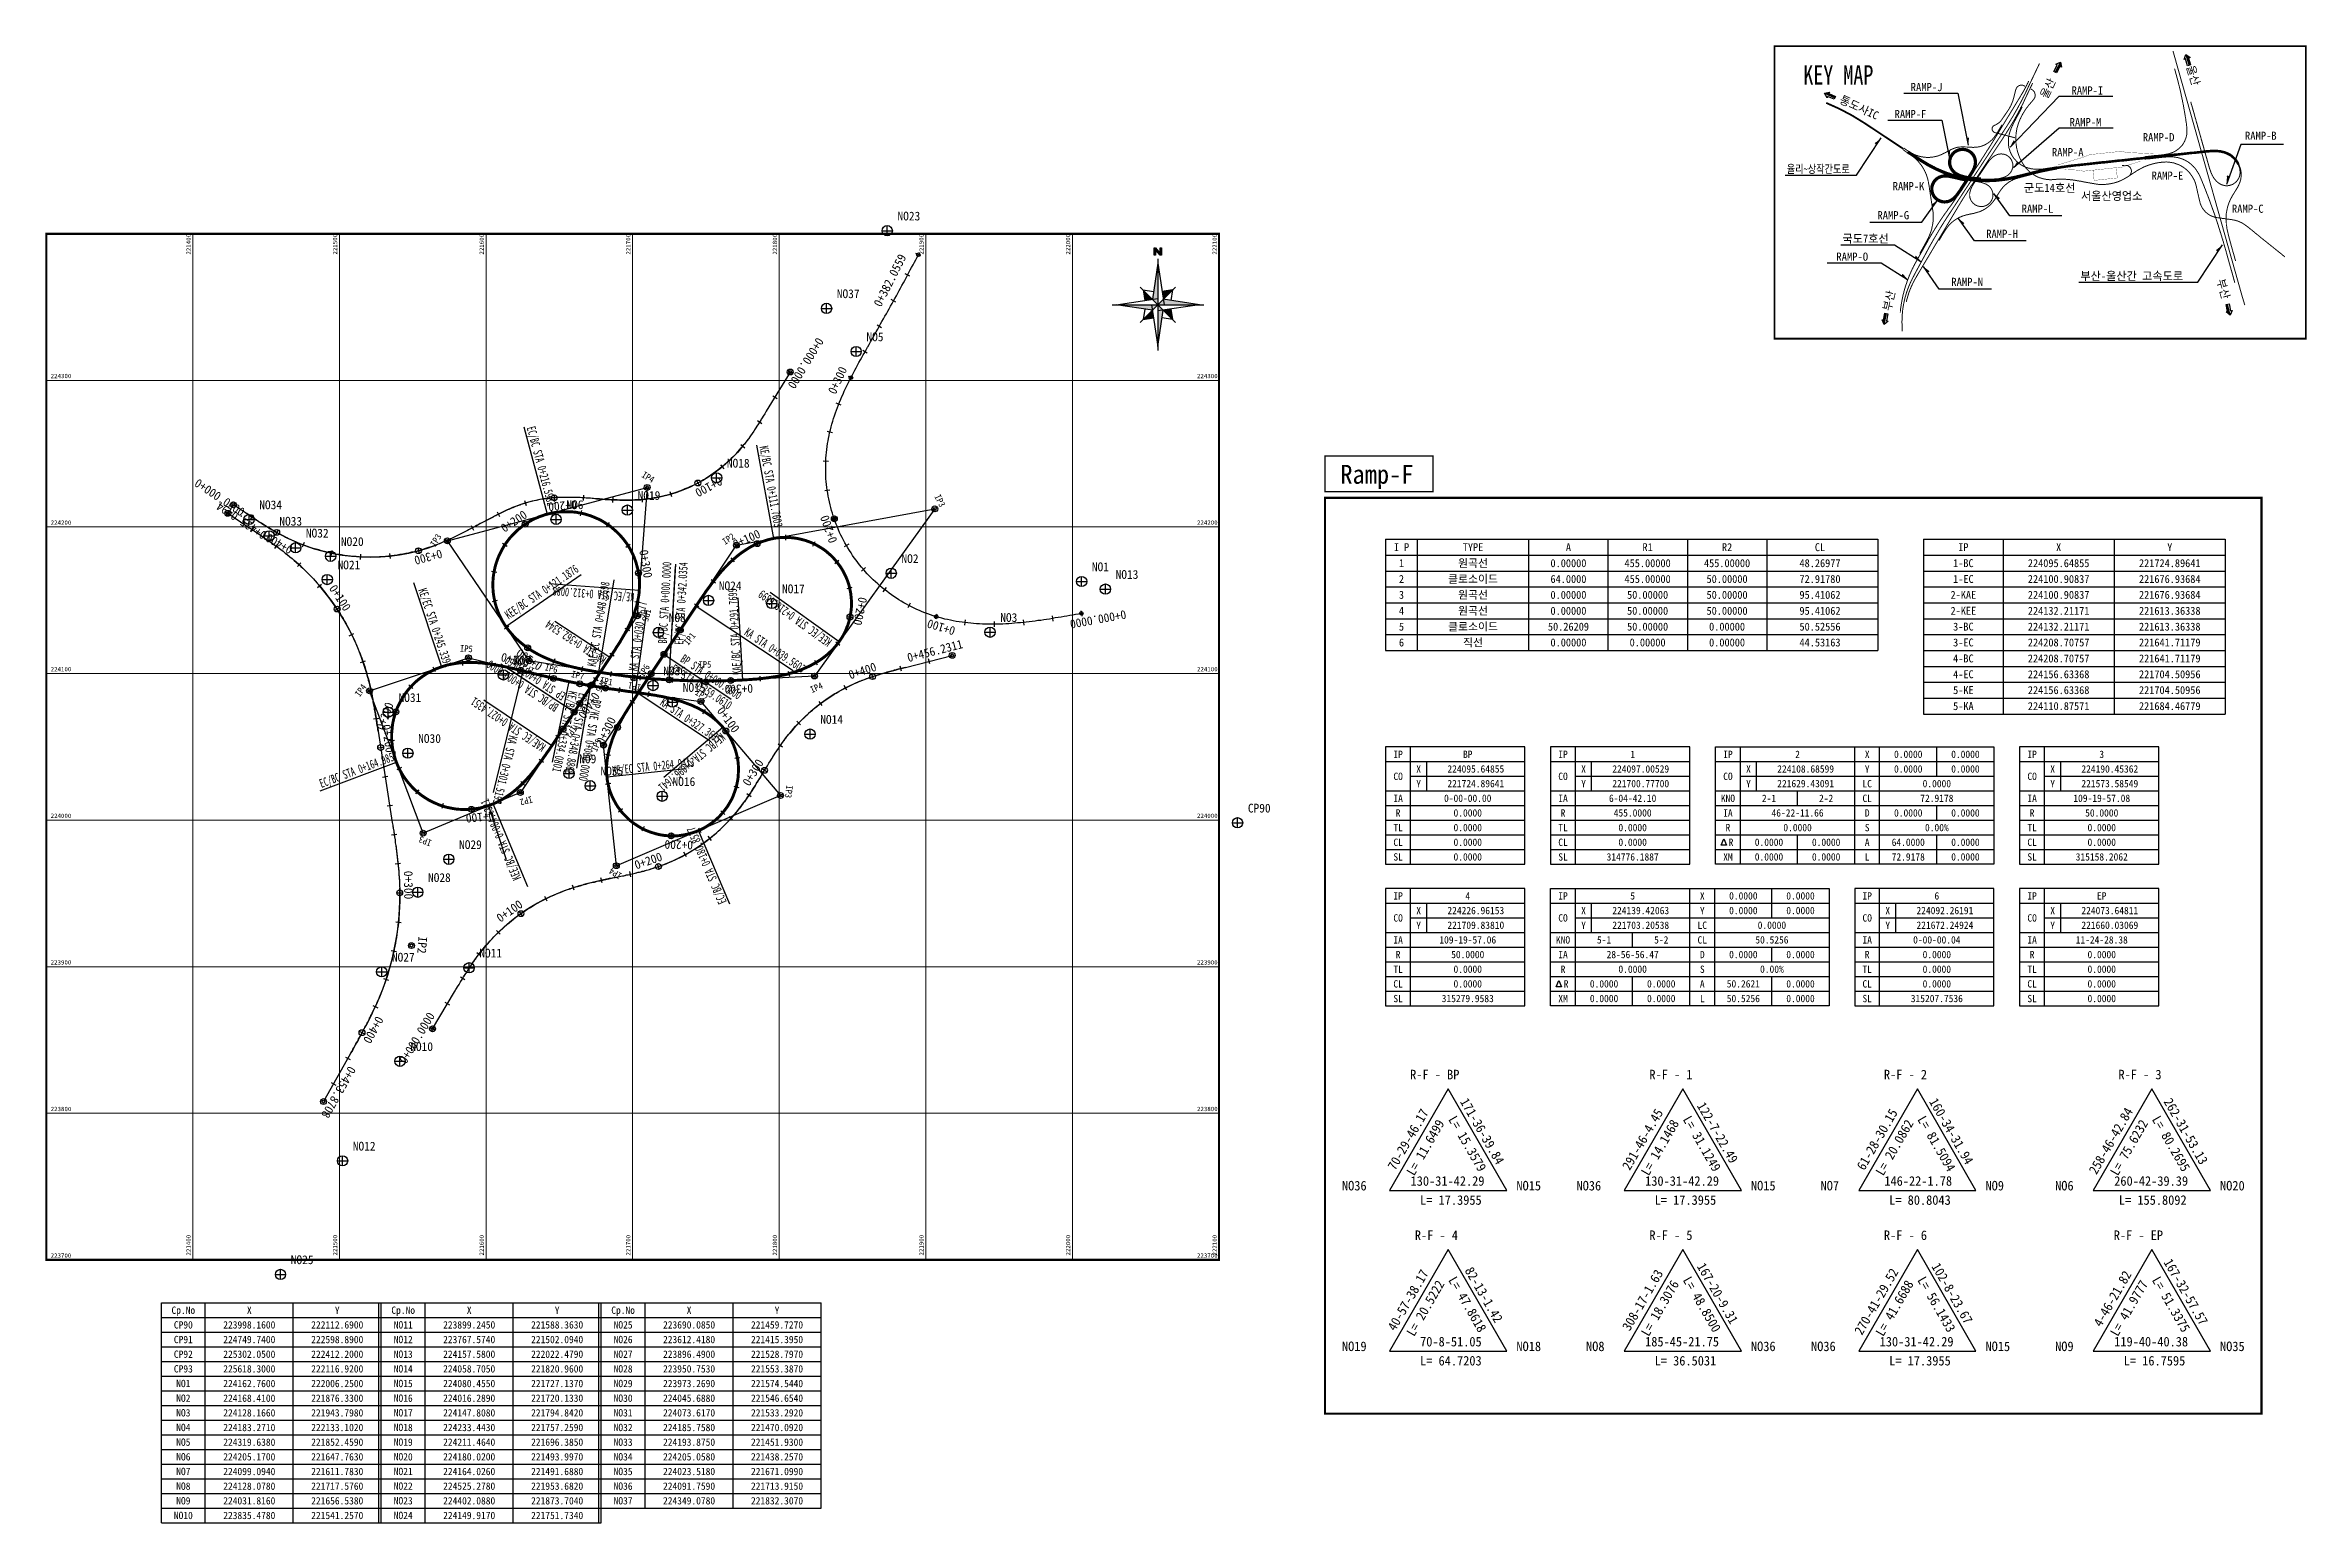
# Model space of a CAD drawing. Header units: metres. Extents: x 222706 to 224249, y 221324 to 222332.
import ezdxf
from ezdxf.enums import TextEntityAlignment as Align

# ---------------------------------------------------------------- set-up
doc = ezdxf.new("R2010")
doc.units = ezdxf.units.M
doc.linetypes.add('HIDDEN', pattern=[0.375, 0.25, -0.125])
for name, color, linetype in [('CA-ALGN-CNTL', 2, 'Continuous'), ('CA-ALGN-IPLN', 1, 'Continuous'), ('CA-ALGN-IPSM', 2, 'Continuous'), ('CA-ALGN-RampA', 2, 'Continuous'), ('CA-ALGN-RampF', 2, 'Continuous'), ('CA-ALGN-RampG', 2, 'Continuous'), ('CA-ALGN-RampH', 2, 'Continuous'), ('CA-ALGN-RampI', 2, 'Continuous'), ('CA-ALGN-RampJ', 2, 'Continuous'), ('CA-ALGN-RampK', 2, 'Continuous'), ('CA-ALGN-RampL', 2, 'Continuous'), ('CA-ALGN-RampM', 2, 'Continuous'), ('CA-ALGN-RampN', 2, 'Continuous'), ('CA-ALGN-RampO', 2, 'Continuous'), ('CA-ALGN-STSM', 2, 'Continuous'), ('CA-ALGN-SUBL', 1, 'Continuous'), ('CA-ALGN-SUBT', 2, 'Continuous'), ('CA-ALGN-TBSM', 2, 'Continuous'), ('CA-ALGN-TEXT', 3, 'Continuous'), ('CA-ALGN-국도7호선', 2, 'Continuous'), ('CA-ALGN-국도7호선평면선형', 2, 'Continuous'), ('CA-ALGN-군도14', 2, 'Continuous'), ('CA-ALGN-군도이설1', 2, 'Continuous'), ('CA-ALGN-군도이설2', 2, 'Continuous'), ('CA-ALGN-두현IC', 2, 'Continuous'), ('CA-ALGN-본선', 2, 'Continuous'), ('CA-ALGN-현IC', 2, 'Continuous'), ('CA-ALGN-회차로', 2, 'Continuous'), ('CA-LEAL', 1, 'Continuous'), ('CA-TABL-LIN1', 4, 'Continuous'), ('CA-TABL-LIN2', 1, 'Continuous'), ('CA-TABL-TEX2', 3, 'Continuous'), ('CA-TEXT', 3, 'Continuous'), ('CV-AZMU', 3, 'Continuous'), ('CV-GRID-LINE', 1, 'Continuous'), ('CV-GRID-TEXT', 4, 'Continuous'), ('CV-SURV-LINE', 2, 'Continuous'), ('CV-SURV-SYMB', 3, 'Continuous'), ('CV-SURV-TEXT', 3, 'Continuous'), ('CV-TABL-LIN1', 4, 'Continuous'), ('CV-TABL-LIN2', 1, 'Continuous'), ('CV-TABL-TEX1', 6, 'Continuous'), ('CV-TABL-TEX2', 3, 'Continuous'), ('CZ-LIN1', 7, 'Continuous'), ('CZ-SYMB', 2, 'Continuous'), ('CZ-TEX1', 6, 'Continuous'), ('CZ-TEXT', 3, 'Continuous')]:
    doc.layers.add(name, color=color, linetype=linetype)
doc.styles.add('GHS', font='DotumChe.ttf')
doc.styles.add('GTXT', font='DotumChe.ttf')
doc.styles.add('Han_Romanstyle', font='DotumChe.ttf')
doc.styles.add('견고딕', font='DotumChe.ttf')
doc.styles.add('돋움체', font='DotumChe.ttf')

msp = doc.modelspace()

# ---------------------------------------------------------------- texts
at = {"layer": 'CA-ALGN-SUBT', "style": 'Han_Romanstyle'}
for s, rotation, width, p in [('EC/BC STA 0+216.5982', 284.9997, 0.65, (223034.9, 222071.3)), ('KE/BC STA 0+111.7603', 280.3826, 0.6, (223193.7, 222058.4)), ('KE/EC STA 0+245.3393', 288.5533, 0.6, (222960.9, 221960.6)), ('KEE/BC STA 0+121.1876', 34.3322, 0.65, (223022.6, 221940.4)), ('KE/EC STA 0+312.0088', 175.6671, 0.65, (223108.5, 221958.6)), ('KAE/EC STA 0+048.2698', 80.7021, 0.65, (223082.1, 221908)), ('BP/BC STA 0+000.0000', 86.7804, 0.65, (223130.5, 221924)), ('EP/EC STA 0+342.0354', 86.7804, 0.6, (223141.7, 221923.2)), ('KAE/BC STA 0+291.7699', 93.1101, 0.6, (223181.4, 221902.9)), ('KEE/EC STA 0+218.6899', 144.2356, 0.6, (223243.7, 221926.4)), ('KA STA 0+362.5344', 146.7181, 0.65, (223089.8, 221914.5)), ('KA STA 0+030.9677', 82.1029, 0.6, (223110.4, 221905)), ('KA STA 0+039.5603', 326.3465, 0.6, (223182.8, 221930.3)), ('BP STA 0+000.0000', 326.3465, 0.6, (223139.2, 221912.1)), ('BP/BC STA 0+000.0000', 146.7181, 0.6, (223057.3, 221882.2)), ('EP STA 0+407.0660', 146.7181, 0.65, (223062.1, 221889.9)), ('EP STA 0+359.0610', 326.3465, 0.6, (223132.6, 221905.3)), ('KE/BC STA 0+334.0801', 258.3705, 0.6, (223063.7, 221892.2)), ('EP/EC STA 0+348.8868', 260.195, 0.6, (223070.6, 221890.7)), ('BP/KE STA 0+000.0000', 260.195, 0.6, (223080, 221886.3)), ('KA STA 0+327.3635', 326.3465, 0.6, (223125.3, 221882.4)), ('KAE/EC STA 0+027.4351', 146.1127, 0.6, (223048.5, 221854.8)), ('KA STA 0+301.5193', 256.3645, 0.6, (223023, 221861.8)), ('KE/BC STA 0+096.7641', 220.2156, 0.6, (223167.2, 221863.5)), ('EC/BC STA 0+164.9857', 20.6318, 0.6, (222894.9, 221825.5)), ('KE/EC STA 0+264.9413', 6.0858, 0.6, (223093.6, 221834.5)), ('KEE/BC STA 0+084.6321', 112.7102, 0.6, (223031.4, 221764.1)), ('EC/BC STA 0+180.8527', 113.1507, 0.6, (223171.5, 221747.9))]:
    msp.add_text(s, height=6, rotation=rotation, dxfattribs=dict(at, width=width)).set_placement(p)
at = {"layer": 'CA-ALGN-TEXT', "style": 'Han_Romanstyle'}
for s, height, rotation, p in [('0+382.0559', 6, 63.099, (223276.6, 222153.2)), ('0+000.0000', 6, 238.6022, (223232.9, 222133.4)), ('0+300', 6, 65.1741, (223245.6, 222093.6)), ('IP4', 4.5, 329.324, (223112.9, 222037.9)), ('0+100', 6, 207.9701, (223166.3, 222038)), ('0+000.0000', 6, 326.4303, (222807.7, 222032)), ('IP3', 4.5, 297.3177, (223312.9, 222024.4)), ('0+435.0494', 6, 146.4303, (222858.2, 221999.6)), ('0+200', 6, 34.0198, (223019.8, 221999.6)), ('0+200', 6, 184.3585, (223068.8, 222021.7)), ('0+200', 6, 109.1733, (223246.9, 221993.9)), ('0+400', 6, 150.7103, (222876, 221989.9)), ('IP3', 4.5, 58.6251, (222972.6, 221989.7)), ('IP2', 4.5, 33.9613, (223170.2, 221991.2)), ('0+100', 6, 24.1368, (223177.3, 221988.8)), ('0+300', 6, 195.0511, (222976.4, 221988.4)), ('0+300', 6, 279.4282, (223111.7, 221987.5)), ('0+100', 6, 303.393, (222899.8, 221961.7)), ('IP5', 4.5, 255.7225, (223115.6, 221948.3)), ('0+200', 6, 258.0323, (223261.5, 221956.2)), ('0+000.0000', 6, 190.2293, (223443.3, 221946.9)), ('IP1', 4.5, 51.8572, (223145.1, 221922.5)), ('0+100', 6, 163.2259, (223327.8, 221935.2)), ('IP5', 4.5, 356.7567, (222989.3, 221918.6)), ('0+300', 6, 346.3881, (223016.9, 221912.2)), ('0+100', 6, 145.4716, (223046.3, 221910.1)), ('0+456.2311', 6, 14.4808, (223295.4, 221911.4)), ('IP2', 4.5, 154.636, (223040.7, 221906.9)), ('IP6', 4.5, 346.7688, (223047, 221905.9)), ('IP7', 4.5, 346.4019, (223065, 221901.3)), ('IP6', 4.5, 239.2095, (223086.2, 221900)), ('IP1', 4.5, 350.0793, (223084.6, 221896.9)), ('IP6', 4.5, 58.6251, (223114.7, 221900.8)), ('IP5', 4.5, 0.8708, (223152.2, 221907.5)), ('0+400', 6, 18.3967, (223255.7, 221899.6)), ('IP4', 4.5, 55.0949, (222921, 221887.3)), ('0+200', 6, 70.5083, (222937.8, 221864.4)), ('0+400', 6, 236.7181, (223080.3, 221891.5)), ('IP1', 4.5, 167.2726, (223113.2, 221896)), ('IP2', 4.5, 326.3337, (223149.4, 221889.6)), ('0+300', 6, 182.0737, (223189.2, 221896.4)), ('IP4', 4.5, 24.1368, (223229.5, 221890.2)), ('0+200', 6, 278.8114, (222936, 221868.4)), ('IP1', 4.5, 235.1429, (223065.9, 221868.5)), ('0+300', 6, 63.9829, (223087.6, 221854.7)), ('0+100', 6, 306.0956, (223164.4, 221878.2)), ('IP5', 4.5, 65.2554, (223082.7, 221849.9)), ('0+300', 6, 58.6251, (223186.8, 221826.3)), ('IP3', 4.5, 263.3213, (223212.1, 221827.6)), ('0+100', 6, 185.0999, (223012.5, 221809.4)), ('IP2', 4.5, 195.6094, (223038.2, 221820.1)), ('IP3', 4.5, 159.2158, (222970.5, 221789.8)), ('0+200', 6, 19.1982, (223109.7, 221769.9)), ('0+200', 6, 178.7716, (223148.4, 221789.5)), ('0+300', 6, 270.5802, (222951.2, 221769)), ('IP4', 4.5, 148.6251, (223100.3, 221766.9)), ('0+100', 6, 35.2286, (223017, 221733.6)), ('IP2', 6, 266.0982, (222961.1, 221724.4)), ('0+400', 6, 241.5632, (222932.4, 221670.4)), ('0+000.0000', 6, 59.2098, (222952.7, 221636.9)), ('0+453.8708', 6, 240.5658, (222913.6, 221636.3))]:
    msp.add_text(s, height=height, rotation=rotation, dxfattribs=at).set_placement(p)
at = {"layer": 'CA-TABL-TEX2', "lineweight": 0, "style": 'GHS'}
for s, height, p in [('I P', 5.42, (223631.7, 221987.1)), ('TYPE', 5.42, (223680.5, 221987.1)), ('A', 5.42, (223745.6, 221987.1)), ('R1', 5.42, (223799.6, 221987.1)), ('R2', 5.42, (223853.8, 221987.1)), ('CL', 5.42, (223917.2, 221987.1)), ('IP', 5.42, (224015, 221987.1)), ('X', 5.42, (224080, 221987.1)), ('Y', 5.42, (224155.8, 221987.1)), ('1', 5.42, (223631.7, 221976.2)), ('원곡선', 5.42, (223680.5, 221976.2)), ('0.00000', 5.42, (223745.6, 221976.2)), ('455.00000', 5.42, (223799.6, 221976.2)), ('455.00000', 5.42, (223853.8, 221976.2)), ('48.26977', 5.42, (223917.2, 221976.2)), ('1-BC', 5.42, (224015, 221976.2)), ('224095.64855', 5.417, (224080, 221976.2)), ('221724.89641', 5.417, (224155.8, 221976.2)), ('2', 5.42, (223631.7, 221965.4)), ('클로소이드', 5.42, (223680.5, 221965.4)), ('원곡선', 5.42, (223680.5, 221954.6)), ('64.0000', 5.42, (223745.6, 221965.4)), ('455.00000', 5.42, (223799.6, 221965.4)), ('50.00000', 5.42, (223853.8, 221965.4)), ('72.91780', 5.42, (223917.2, 221965.4)), ('1-EC', 5.42, (224015, 221965.4)), ('224100.90837', 5.417, (224080, 221965.4)), ('221676.93684', 5.417, (224155.8, 221965.4)), ('3', 5.42, (223631.7, 221954.6)), ('4', 5.42, (223631.7, 221943.7)), ('원곡선', 5.42, (223680.5, 221943.7)), ('0.00000', 5.42, (223745.6, 221954.6)), ('0.00000', 5.42, (223745.6, 221943.7)), ('50.00000', 5.42, (223799.6, 221954.6)), ('50.00000', 5.42, (223799.6, 221943.7)), ('50.00000', 5.42, (223853.8, 221954.6)), ('50.00000', 5.42, (223853.8, 221943.7)), ('95.41062', 5.42, (223917.2, 221954.6)), ('95.41062', 5.42, (223917.2, 221943.7)), ('2-KAE', 5.42, (224015, 221954.6)), ('2-KEE', 5.42, (224015, 221943.7)), ('224100.90837', 5.417, (224080, 221954.6)), ('224132.21171', 5.417, (224080, 221943.7)), ('221676.93684', 5.417, (224155.8, 221954.6)), ('221613.36338', 5.417, (224155.8, 221943.7)), ('5', 5.42, (223631.7, 221932.9)), ('클로소이드', 5.42, (223680.5, 221932.9)), ('50.26209', 5.42, (223745.6, 221932.9)), ('50.00000', 5.42, (223799.6, 221932.9)), ('0.00000', 5.42, (223853.8, 221932.9)), ('50.52556', 5.42, (223917.2, 221932.9)), ('3-BC', 5.42, (224015, 221932.9)), ('224132.21171', 5.417, (224080, 221932.9)), ('221613.36338', 5.417, (224155.8, 221932.9)), ('6', 5.42, (223631.7, 221922.1)), ('직선', 5.42, (223680.5, 221922.1)), ('0.00000', 5.42, (223745.6, 221922.1)), ('0.00000', 5.42, (223799.6, 221922.1)), ('0.00000', 5.42, (223853.8, 221922.1)), ('44.53163', 5.42, (223917.2, 221922.1)), ('3-EC', 5.42, (224015, 221922.1)), ('4-BC', 5.42, (224015, 221911.2)), ('224208.70757', 5.417, (224080, 221922.1)), ('224208.70757', 5.417, (224080, 221911.2)), ('221641.71179', 5.417, (224155.8, 221922.1)), ('221641.71179', 5.417, (224155.8, 221911.2)), ('4-EC', 5.42, (224015, 221900.4)), ('224156.63368', 5.417, (224080, 221900.4)), ('221704.50956', 5.417, (224155.8, 221900.4)), ('5-KE', 5.42, (224015, 221889.6)), ('5-KA', 5.42, (224015, 221878.7)), ('224156.63368', 5.417, (224080, 221889.6)), ('224110.87571', 5.417, (224080, 221878.7)), ('221704.50956', 5.417, (224155.8, 221889.6)), ('221684.46779', 5.417, (224155.8, 221878.7))]:
    msp.add_text(s, height=height, dxfattribs=at).set_placement(p, align=Align.CENTER)
at = {"layer": 'CA-TEXT', "style": '돋움체'}
for s, height, p in [('RAMP-J', 5.57, (223979.1, 222300.9, -307.7)), ('RAMP-I', 5.57, (224088.8, 222298.6, -307.7)), ('RAMP-F', 5.57, (223968.1, 222282.5, -307.7)), ('RAMP-M', 5.57, (224087.5, 222277, -307.7)), ('RAMP-D', 5.57, (224137.4, 222266.7, -162.6)), ('RAMP-B', 5.57, (224207.1, 222267.7)), ('RAMP-A', 5.57, (224075.4, 222256.5, -102.6)), ('RAMP-K', 5.57, (223966.8, 222233.3, -307.7)), ('군도14호선', 5.57, (224056.3, 222232.1, -307.7)), ('RAMP-E', 5.57, (224143.4, 222240.5, -162.6)), ('RAMP-L', 5.57, (224054.8, 222217.9, -205.1)), ('서울산영업소', 5.57, (224095.2, 222226.6, -307.7)), ('RAMP-C', 5.57, (224198.2, 222217.9, -162.6)), ('RAMP-G', 5.57, (223956.4, 222213.5, -205.1)), ('국도7호선', 5.57, (223932.5, 222197.5, -307.7)), ('RAMP-H', 5.57, (224030.6, 222200.8, -205.1)), ('RAMP-O', 5.57, (223928.4, 222185.2, -307.7)), ('부산-울산간 고속도로', 5.571, (224094.8, 222172, -307.7)), ('RAMP-N', 5.57, (224006.8, 222168, -205.1))]:
    msp.add_text(s, height=height, dxfattribs=at).set_placement(p)
at = {"layer": 'CA-TEXT', "style": '돋움체', "width": 0.8}
msp.add_text('율리~상작간도로', height=5.57, dxfattribs=at).set_placement((223894.5, 222245, -307.7))
at = {"layer": 'CV-GRID-TEXT', "lineweight": 0, "style": 'Han_Romanstyle'}
for s, p in [('221400', (222805.7, 222189.4)), ('221500', (222905.7, 222189.4)), ('221600', (223005.7, 222189.4)), ('221700', (223105.7, 222189.4)), ('221800', (223205.7, 222189.4)), ('221900', (223305.7, 222189.4)), ('222000', (223405.7, 222189.4)), ('222100', (223505.7, 222189.4)), ('221400', (222805.7, 221506.6)), ('221500', (222905.7, 221506.6)), ('221600', (223005.7, 221506.6)), ('221700', (223105.7, 221506.6)), ('221800', (223205.7, 221506.6)), ('221900', (223305.7, 221506.6)), ('222000', (223405.7, 221506.6)), ('222100', (223505.7, 221506.6))]:
    msp.add_text(s, height=3, rotation=90, dxfattribs=at).set_placement(p)
for s, p in [('224300', (222710.2, 222105.1)), ('224300', (223492.2, 222105.1)), ('224200', (222710.2, 222005.1)), ('224200', (223492.2, 222005.1)), ('224100', (222710.2, 221905.1)), ('224100', (223492.2, 221905.1)), ('224000', (222710.2, 221805.1)), ('224000', (223492.2, 221805.1)), ('223900', (222710.2, 221705.1)), ('223900', (223492.2, 221705.1)), ('223800', (222710.2, 221605.1)), ('223800', (223492.2, 221605.1)), ('223700', (222710.2, 221505.1)), ('223700', (223492.2, 221505.1))]:
    msp.add_text(s, height=3, dxfattribs=at).set_placement(p)
at = {"layer": 'CV-SURV-TEXT', "style": 'Han_Romanstyle'}
for s, height, p in [('NO23', 6, (223287.9, 222212.7)), ('NO37', 6, (223246.5, 222159.7)), ('NO5', 6, (223266.7, 222130.3)), ('NO18', 6, (223171.5, 222044.1)), ('NO19', 6, (223110.6, 222022.1)), ('NO34', 6, (222852.5, 222015.7)), ('NO33', 6, (222866.2, 222004.5)), ('NO6', 6, (223062, 222015.8)), ('NO32', 6, (222884.3, 221996.4)), ('NO20', 6, (222908.2, 221990.6)), ('NO21', 6, (222905.9, 221974.7)), ('NO2', 6, (223290.6, 221979)), ('NO1', 6, (223420.5, 221973.4)), ('NO24', 6, (223166, 221960.5)), ('NO17', 6, (223209.1, 221958.4)), ('NO13', 6, (223436.7, 221968.2)), ('NO3', 6, (223358, 221938.8)), ('NO8', 6, (223131.8, 221938.7)), ('NO7', 6, (223026, 221909.7)), ('NO36', 6, (223128.1, 221902.4)), ('NO31', 6, (222947.5, 221884.2)), ('NO15', 6, (223141.4, 221891.1)), ('NO14', 6, (223235.2, 221869.3)), ('NO30', 6, (222960.9, 221856.3)), ('NO9', 6, (223070.8, 221842.4)), ('NO35', 6, (223085.3, 221834.1)), ('NO16', 6, (223134.4, 221826.9)), ('CP90', 6, (223526.9, 221808.8)), ('NO29', 6, (222988.8, 221783.9)), ('NO28', 6, (222967.6, 221761.4)), ('NO11', 6, (223002.6, 221709.9)), ('NO27', 6, (222943, 221707.1)), ('NO10', 6, (222955.5, 221646.1)), ('R-F - BP', 6.5, (223637.6, 221626.8)), ('R-F - 1', 6.5, (223800.8, 221626.8)), ('R-F - 2', 6.5, (223960.8, 221626.8)), ('R-F - 3', 6.5, (224120.8, 221626.8)), ('NO12', 6, (222916.3, 221578.2)), ('130-31-42.29', 6.5, (223637.9, 221554.2)), ('130-31-42.29', 6.5, (223797.9, 221554.2)), ('146-22-1.78', 6.5, (223961.1, 221554.2)), ('260-42-39.39', 6.5, (224117.9, 221554.2)), ('NO36', 6.5, (223591.1, 221551)), ('L= 17.3955', 6.5, (223644.4, 221541.2)), ('NO15', 6.5, (223710.1, 221551)), ('NO36', 6.5, (223751.1, 221551)), ('L= 17.3955', 6.5, (223804.4, 221541.2)), ('NO15', 6.5, (223870.1, 221551)), ('NO7', 6.5, (223917.6, 221551)), ('L= 80.8043', 6.5, (223964.4, 221541.2)), ('NO9', 6.5, (224030.1, 221551)), ('NO6', 6.5, (224077.6, 221551)), ('L= 155.8092', 6.5, (224121.1, 221541.2)), ('NO20', 6.5, (224190.1, 221551)), ('R-F - 4', 6.5, (223640.8, 221517.2)), ('R-F - 5', 6.5, (223800.8, 221517.2)), ('R-F - 6', 6.5, (223960.8, 221517.2)), ('R-F - EP', 6.5, (224117.6, 221517.2)), ('NO25', 6, (222874, 221500.7)), ('NO19', 6.5, (223591.1, 221441.4)), ('70-8-51.05', 6.5, (223644.4, 221444.6)), ('L= 64.7203', 6.5, (223644.4, 221431.6)), ('NO18', 6.5, (223710.1, 221441.4)), ('NO8', 6.5, (223757.6, 221441.4)), ('185-45-21.75', 6.5, (223797.9, 221444.6)), ('L= 36.5031', 6.5, (223804.4, 221431.6)), ('NO36', 6.5, (223870.1, 221441.4)), ('NO36', 6.5, (223911.1, 221441.4)), ('130-31-42.29', 6.5, (223957.9, 221444.6)), ('L= 17.3955', 6.5, (223964.4, 221431.6)), ('NO15', 6.5, (224030.1, 221441.4)), ('NO9', 6.5, (224077.6, 221441.4)), ('119-40-40.38', 6.5, (224117.9, 221444.6)), ('L= 16.7595', 6.5, (224124.4, 221431.6)), ('NO35', 6.5, (224190.1, 221441.4))]:
    msp.add_text(s, height=height, dxfattribs=at).set_placement(p)
for s, rotation, p in [('70-29-46.17', 60.0007, (223627.4, 221564.2)), ('171-36-39.84', 299.9993, (223671.4, 221611.6)), ('291-46-4.45', 60.0007, (223787.4, 221564.2)), ('122-7-22.49', 299.9993, (223833, 221608.8)), ('61-28-30.15', 60.0007, (223947.4, 221564.2)), ('160-34-31.94', 299.9993, (223991.4, 221611.6)), ('258-46-42.84', 60.0007, (224105.8, 221561.4)), ('262-31-53.13', 299.9993, (224151.4, 221611.6)), ('L= 11.6499', 60.0007, (223640.3, 221560.5)), ('L= 15.3579', 299.9993, (223663.4, 221599.5)), ('L= 14.1468', 60.0007, (223800.3, 221560.5)), ('L= 31.1249', 299.9993, (223823.4, 221599.5)), ('L= 20.0862', 60.0007, (223960.3, 221560.5)), ('L= 81.5094', 299.9993, (223983.4, 221599.5)), ('L= 75.6232', 60.0007, (224120.3, 221560.5)), ('L= 80.2695', 299.9993, (224143.4, 221599.5)), ('82-13-1.42', 299.9993, (223674.6, 221496.4)), ('167-20-9.31', 299.9993, (223833, 221499.2)), ('270-41-29.52', 60.0007, (223945.8, 221451.8)), ('102-8-23.67', 299.9993, (223993, 221499.2)), ('167-32-57.57', 299.9993, (224151.4, 221502)), ('40-57-38.17', 60.0007, (223627.4, 221454.6)), ('L= 20.5222', 60.0007, (223640.3, 221450.9)), ('L= 47.8618', 299.9993, (223663.4, 221489.9)), ('308-17-1.63', 60.0007, (223787.4, 221454.6)), ('L= 18.3076', 60.0007, (223800.3, 221450.9)), ('L= 48.8500', 299.9993, (223823.4, 221489.9)), ('L= 41.6688', 60.0007, (223960.3, 221450.9)), ('L= 56.1433', 299.9993, (223983.4, 221489.9)), ('4-46-21.82', 60.0007, (224109, 221457.4)), ('L= 41.9777', 60.0007, (224120.3, 221450.9)), ('L= 51.3375', 299.9993, (224143.4, 221489.9))]:
    msp.add_text(s, height=6.5, rotation=rotation, dxfattribs=at).set_placement(p)
at = {"layer": 'CV-TABL-TEX1', "style": 'GTXT'}
for s, p in [('Cp.No', (222800.7, 221469.3)), ('X', (222845.7, 221469.3)), ('Y', (222905.7, 221469.3)), ('Cp.No', (222950.7, 221469.3)), ('X', (222995.7, 221469.3)), ('Y', (223055.7, 221469.3)), ('Cp.No', (223100.7, 221469.3)), ('X', (223145.7, 221469.3)), ('Y', (223205.7, 221469.3)), ('CP90', (222800.7, 221459.3)), ('CP91', (222800.7, 221449.3)), ('NO11', (222950.7, 221459.3)), ('NO12', (222950.7, 221449.3)), ('NO25', (223100.7, 221459.3)), ('NO26', (223100.7, 221449.3)), ('CP92', (222800.7, 221439.3)), ('NO13', (222950.7, 221439.3)), ('NO27', (223100.7, 221439.3)), ('CP93', (222800.7, 221429.3)), ('NO1', (222800.7, 221419.3)), ('NO14', (222950.7, 221429.3)), ('NO15', (222950.7, 221419.3)), ('NO28', (223100.7, 221429.3)), ('NO29', (223100.7, 221419.3)), ('NO2', (222800.7, 221409.3)), ('NO16', (222950.7, 221409.3)), ('NO30', (223100.7, 221409.3)), ('NO3', (222800.7, 221399.3)), ('NO4', (222800.7, 221389.3)), ('NO17', (222950.7, 221399.3)), ('NO18', (222950.7, 221389.3)), ('NO31', (223100.7, 221399.3)), ('NO32', (223100.7, 221389.3)), ('NO5', (222800.7, 221379.3)), ('NO19', (222950.7, 221379.3)), ('NO33', (223100.7, 221379.3)), ('NO6', (222800.7, 221369.3)), ('NO7', (222800.7, 221359.3)), ('NO20', (222950.7, 221369.3)), ('NO21', (222950.7, 221359.3)), ('NO34', (223100.7, 221369.3)), ('NO35', (223100.7, 221359.3)), ('NO8', (222800.7, 221349.3)), ('NO22', (222950.7, 221349.3)), ('NO36', (223100.7, 221349.3)), ('NO10', (222800.7, 221329.3)), ('NO9', (222800.7, 221339.3)), ('NO23', (222950.7, 221339.3)), ('NO24', (222950.7, 221329.3)), ('NO37', (223100.7, 221339.3))]:
    msp.add_text(s, height=5, dxfattribs=at).set_placement(p, align=Align.MIDDLE_CENTER)
at = {"layer": 'CV-TABL-TEX2', "style": 'GTXT'}
for s, p in [('223998.1600', (222845.7, 221459.3)), ('224749.7400', (222845.7, 221449.3)), ('222112.6900', (222905.7, 221459.3)), ('222598.8900', (222905.7, 221449.3)), ('223899.2450', (222995.7, 221459.3)), ('223767.5740', (222995.7, 221449.3)), ('221588.3630', (223055.7, 221459.3)), ('221502.0940', (223055.7, 221449.3)), ('223690.0850', (223145.7, 221459.3)), ('223612.4180', (223145.7, 221449.3)), ('221459.7270', (223205.7, 221459.3)), ('221415.3950', (223205.7, 221449.3)), ('225302.0500', (222845.7, 221439.3)), ('222412.2000', (222905.7, 221439.3)), ('224157.5800', (222995.7, 221439.3)), ('222022.4790', (223055.7, 221439.3)), ('223896.4900', (223145.7, 221439.3)), ('221528.7970', (223205.7, 221439.3)), ('225618.3000', (222845.7, 221429.3)), ('224162.7600', (222845.7, 221419.3)), ('222116.9200', (222905.7, 221429.3)), ('222006.2500', (222905.7, 221419.3)), ('224058.7050', (222995.7, 221429.3)), ('224080.4550', (222995.7, 221419.3)), ('221820.9600', (223055.7, 221429.3)), ('221727.1370', (223055.7, 221419.3)), ('223950.7530', (223145.7, 221429.3)), ('223973.2690', (223145.7, 221419.3)), ('221553.3870', (223205.7, 221429.3)), ('221574.5440', (223205.7, 221419.3)), ('224168.4100', (222845.7, 221409.3)), ('221876.3300', (222905.7, 221409.3)), ('224016.2890', (222995.7, 221409.3)), ('221720.1330', (223055.7, 221409.3)), ('224045.6880', (223145.7, 221409.3)), ('221546.6540', (223205.7, 221409.3)), ('224128.1660', (222845.7, 221399.3)), ('224183.2710', (222845.7, 221389.3)), ('221943.7980', (222905.7, 221399.3)), ('222133.1020', (222905.7, 221389.3)), ('224147.8080', (222995.7, 221399.3)), ('224233.4430', (222995.7, 221389.3)), ('221794.8420', (223055.7, 221399.3)), ('221757.2590', (223055.7, 221389.3)), ('224073.6170', (223145.7, 221399.3)), ('224185.7580', (223145.7, 221389.3)), ('221533.2920', (223205.7, 221399.3)), ('221470.0920', (223205.7, 221389.3)), ('224319.6380', (222845.7, 221379.3)), ('221852.4590', (222905.7, 221379.3)), ('224211.4640', (222995.7, 221379.3)), ('221696.3850', (223055.7, 221379.3)), ('224193.8750', (223145.7, 221379.3)), ('221451.9300', (223205.7, 221379.3)), ('224205.1700', (222845.7, 221369.3)), ('224099.0940', (222845.7, 221359.3)), ('221647.7630', (222905.7, 221369.3)), ('221611.7830', (222905.7, 221359.3)), ('224180.0200', (222995.7, 221369.3)), ('224164.0260', (222995.7, 221359.3)), ('221493.9970', (223055.7, 221369.3)), ('221491.6880', (223055.7, 221359.3)), ('224205.0580', (223145.7, 221369.3)), ('224023.5180', (223145.7, 221359.3)), ('221438.2570', (223205.7, 221369.3)), ('221671.0990', (223205.7, 221359.3)), ('224128.0780', (222845.7, 221349.3)), ('221717.5760', (222905.7, 221349.3)), ('224525.2780', (222995.7, 221349.3)), ('221953.6820', (223055.7, 221349.3)), ('224091.7590', (223145.7, 221349.3)), ('221713.9150', (223205.7, 221349.3)), ('224031.8160', (222845.7, 221339.3)), ('223835.4780', (222845.7, 221329.3)), ('221656.5380', (222905.7, 221339.3)), ('221541.2570', (222905.7, 221329.3)), ('224402.0880', (222995.7, 221339.3)), ('224149.9170', (222995.7, 221329.3)), ('221873.7040', (223055.7, 221339.3)), ('221751.7340', (223055.7, 221329.3)), ('224349.0780', (223145.7, 221339.3)), ('221832.3070', (223205.7, 221339.3))]:
    msp.add_text(s, height=5, dxfattribs=at).set_placement(p, align=Align.MIDDLE_CENTER)
at = {"layer": 'CZ-TEX1', "style": '견고딕', "width": 0.8}
msp.add_text('KEY MAP', height=13.22, dxfattribs=at).set_placement((223929.7, 222305.4), align=Align.CENTER)
at = {"layer": 'CZ-TEX1', "style": '돋움체'}
msp.add_text('Ramp-F', height=12.86, dxfattribs=at).set_placement((223590, 222033.1))
at = {"layer": 'CZ-TEXT', "style": '돋움체'}
for s, rotation, p in [('울산', 286.9787, (224167.1, 222317.5, -14.7)), ('울산', 64.5941, (224072.2, 222295.3, -14.7)), ('통도사IC', 335.277, (223930, 222293.1, -307.7)), ('부산', 76.9933, (223965.4, 222150.5, -14.7)), ('부산', 285.4701, (224187.8, 222172, -14.7))]:
    msp.add_text(s, height=5.57, rotation=rotation, dxfattribs=at).set_placement(p)

# ---------------------------------------------------------------- blocks, each defined once
blk = doc.blocks.new('CZDIRA2')
blk.add_hatch(color=256).paths.add_polyline_path([(0, 0), (0, -2), (9.3, -2), (9.3, -4), (14.7, 0)])
blk.add_line((14.7, 0), (0, 0))
blk.add_lwpolyline([(9.3, 4), (14.7, 0), (9.3, -4), (9.3, -2), (0, -2), (0, 2), (9.3, 2)], close=True)
blk = doc.blocks.new('CXBEAR2')
blk.add_hatch(color=256).paths.add_polyline_path([(23.25, -1.5), (20.25, -1.5), (20.25, -1), (22.49, 1), (20.25, 1), (20.25, 1.5), (23.25, 1.5), (23.25, 1), (21.01, -1), (23.25, -1)])
for p, q in [((0, 18.75), (0, -18.75)), ((-2.22, 2.22), (0, 17.05)), ((0, 17.05), (2.56, 0)), ((0, 2.56), (-17.05, 0)), ((-7.23, 7.23), (7.23, -7.23)), ((7.23, 7.23), (-7.23, -7.23)), ((-1.75, 5.37), (-6.03, 6.03)), ((-6.03, 6.03), (-5.37, 1.75)), ((6.03, 6.03), (1.75, 5.37)), ((17.05, 0), (2.22, 2.22)), ((6.03, 6.03), (5.37, 1.75)), ((23.25, 1), (23.25, 1)), ((18.75, 0), (-18.75, 0)), ((-17.05, 0), (-2.22, -2.22)), ((-6.03, -6.03), (-5.37, -1.75)), ((-1.75, -5.37), (-6.03, -6.03)), ((0, -17.05), (-2.56, 0)), ((17.05, 0), (0, -2.56)), ((0, -17.05), (2.22, -2.22)), ((6.03, -6.03), (1.75, -5.37)), ((6.03, -6.03), (5.37, -1.75))]:
    blk.add_line(p, q)
blk.add_lwpolyline([(23.25, -1.5), (20.25, -1.5), (20.25, -1), (22.49, 1), (20.25, 1), (20.25, 1.5), (23.25, 1.5), (23.25, 1), (21.01, -1), (23.25, -1)], close=True)
for points in [[(0, 17.05), (-2.22, 2.22), (0, 0)], [(-6.03, 6.03), (-5.37, 1.75), (-2.22, 2.22)], [(17.05, 0), (2.22, 2.22), (0, 0)], [(6.03, 6.03), (1.75, 5.37), (2.22, 2.22)], [(0, 0), (-17.05, 0), (-2.22, -2.22)], [(-2.22, -2.22), (-1.75, -5.37), (-6.03, -6.03)], [(0, 0), (2.22, -2.22), (0, -17.05)], [(5.37, -1.75), (6.03, -6.03), (2.22, -2.22)]]:
    blk.add_solid(points)
blk = doc.blocks.new('CACTCRV')
at = {"layer": 'CA-TABL-LIN1'}
blk.add_line((-15.25, -20), (-15.25, 20), dxfattribs=at)
blk.add_lwpolyline([(-23.75, -20), (23.75, -20), (23.75, 20), (-23.75, 20)], close=True, dxfattribs=at)
at = {"layer": 'CA-TABL-LIN2'}
for p, q in [((-23.75, 15), (23.75, 15)), ((-15.25, 10), (23.75, 10)), ((-9.75, 5), (-9.75, 15)), ((-23.75, 5), (23.75, 5)), ((-23.75, 0), (23.75, 0)), ((-23.75, -5), (23.75, -5)), ((-23.75, -10), (23.75, -10)), ((-23.75, -15), (23.75, -15))]:
    blk.add_line(p, q, dxfattribs=at)
at = {"layer": 'CA-TABL-TEX2', "style": 'GTXT'}
for s, p in [('IP', (-19.5, 17.5)), ('CO', (-19.5, 10)), ('Y', (-12.5, 7.5)), ('X', (-12.5, 12.5)), ('IA', (-19.5, 2.5)), ('TL', (-19.5, -7.5)), ('R', (-19.5, -2.5)), ('CL', (-19.5, -12.5)), ('SL', (-19.5, -17.5))]:
    blk.add_text(s, height=2.5, dxfattribs=at).set_placement(p, align=Align.MIDDLE_CENTER)
at = {"layer": 'CA-TABL-TEX2', "style": 'GTXT', "flags": 4}
for tag, p in [('IPNO', (4.25, 17.5)), ('COX', (7, 12.5)), ('COY', (7, 7.5)), ('IA', (4.25, 2.5)), ('TL', (4.25, -7.5)), ('R', (4.25, -2.5)), ('CL', (4.25, -12.5)), ('SL', (4.25, -17.5))]:
    blk.add_attdef(tag, text='', height=2.5, dxfattribs=at).set_placement(p, align=Align.MIDDLE)
blk = doc.blocks.new('CACTSPR')
at = {"layer": 'CA-TABL-LIN1'}
for p, q in [((0, -20), (0, 20)), ((8.5, -20), (8.5, 20))]:
    blk.add_line(p, q, dxfattribs=at)
blk.add_lwpolyline([(47.5, -20), (-47.5, -20), (-47.5, 20), (47.5, 20)], close=True, dxfattribs=at)
blk.add_lwpolyline([(-39, -20), (-39, 20)], dxfattribs=at)
at = {"layer": 'CA-TABL-LIN2'}
for p, q in [((28, 10), (28, 20)), ((-47.5, 15), (47.5, 15)), ((-39, 10), (47.5, 10)), ((-33.5, 5), (-33.5, 15)), ((-47.5, 5), (47.5, 5)), ((-47.5, 0), (47.5, 0)), ((-19.5, 0), (-19.5, 5)), ((28, -5), (28, 0)), ((-47.5, -5), (47.5, -5)), ((-47.5, -10), (47.5, -10)), ((-47.5, -15), (47.5, -15)), ((-19.5, -20), (-19.5, -10)), ((28, -20), (28, -10))]:
    blk.add_line(p, q, dxfattribs=at)
at = {"layer": 'CA-TABL-TEX2'}
blk.add_lwpolyline([(-44.67, -11.31), (-43.73, -13.49), (-45.61, -13.49)], close=True, dxfattribs=at)
at = {"layer": 'CA-TABL-TEX2', "style": 'GTXT'}
for s, p in [('IP', (-43.25, 17.5)), ('X', (4.25, 17.5)), ('CO', (-43.25, 10)), ('Y', (-36.25, 7.5)), ('X', (-36.25, 12.5)), ('LC', (4.25, 7.5)), ('Y', (4.25, 12.5)), ('KNO', (-43.25, 2.5)), ('CL', (4.25, 2.5)), ('IA', (-43.25, -2.5)), ('R', (-43.25, -7.5)), ('S', (4.25, -7.5)), ('D', (4.25, -2.5)), ('A', (4.25, -12.5)), ('XM', (-43.25, -17.5)), ('L', (4.25, -17.5))]:
    blk.add_text(s, height=2.5, dxfattribs=at).set_placement(p, align=Align.MIDDLE_CENTER)
blk.add_text('R', height=2.5, dxfattribs=at).set_placement((-42.2, -12.49), align=Align.MIDDLE)
at = {"layer": 'CA-TABL-TEX2', "style": 'GTXT', "flags": 4}
for tag, p in [('IPNO', (-19.5, 17.5)), ('X1', (18.25, 17.5)), ('X2', (37.75, 17.5)), ('COX', (-16.75, 12.5)), ('COY', (-16.75, 7.5)), ('Y1', (18.25, 12.5)), ('LC', (28, 7.5)), ('Y2', (37.75, 12.5)), ('KNO1', (-29.25, 2.5)), ('KNO2', (-9.75, 2.5)), ('CL', (28, 2.5)), ('IA', (-19.5, -2.5)), ('R', (-19.5, -7.5)), ('D1', (18.25, -2.5)), ('S', (28, -7.5)), ('D2', (37.75, -2.5)), ('DR1', (-29.25, -12.5)), ('DR2', (-9.75, -12.5)), ('A1', (18.25, -12.5)), ('A2', (37.75, -12.5)), ('XM1', (-29.25, -17.5)), ('XM2', (-9.75, -17.5)), ('SL1', (18.25, -17.5)), ('SL2', (37.75, -17.5))]:
    blk.add_attdef(tag, text='', height=2.5, dxfattribs=at).set_placement(p, align=Align.MIDDLE)
blk = doc.blocks.new('CASTAMS')
blk.add_line((0, -1.5), (0, 1.5))
at = {"style": 'GTXT', "flags": 1}
for tag, p in [('XSEC_DAT', (0, -6.9)), ('STA_DST', (0, -3.6))]:
    blk.add_attdef(tag, text='', height=2.5, dxfattribs=at).set_placement(p, align=Align.MIDDLE)

# ---------------------------------------------------------------- hatches: boundary and pattern name
at = {"layer": 'CA-LEAL'}
for points in [[(223954.9, 222265.6), (223956.2, 222264.8), (223959, 222269)], [(224018.9, 222269.3), (224017.3, 222269), (224018.3, 222264.1)], [(224006, 222260.2), (224004.5, 222259.9), (224005.5, 222255)], [(224049.3, 222267.4), (224050.4, 222266.3), (224046.9, 222262.7)], [(224051.8, 222253), (224052.9, 222251.9), (224049.1, 222248.5)], [(224194.8, 222243.1), (224196.5, 222242.5), (224194.6, 222237.2)], [(223993.4, 222223.5), (223994.7, 222222.6), (223997.6, 222226.7)], [(224040, 222227.9), (224038.7, 222227), (224035.8, 222231.1)], [(224015.8, 222210.8), (224014.5, 222209.9), (224011.6, 222214)], [(224187.7, 222192.7), (224189, 222191.8), (224191.8, 222196)], [(223973.6, 222176.4), (223972.7, 222175.1), (223977, 222172.4)], [(223982.6, 222188.7), (223981.8, 222187.4), (223986.1, 222184.7)], [(223992, 222178), (223990.7, 222177.1), (223987.8, 222181.2)]]:
    msp.add_hatch(color=256, dxfattribs=at).paths.add_polyline_path(points)

# ---------------------------------------------------------------- linework, layer by layer
at = {"layer": 'CA-ALGN-CNTL'}
for p, q in [((223214.7, 222109.3), (223198.3, 222082.5)), ((222831, 222012.9), (222844.1, 222004.2)), ((222843.1, 222013.2), (222834.9, 222018.7)), ((223003.3, 222005.9), (223003.3, 222005.9)), ((223128.6, 221916.7), (223150.5, 221949.6)), ((223091.7, 221914.5), (223067.3, 221877.3)), ((223111, 221890.3), (223128.6, 221916.7)), ((223293.3, 221907.8), (223325.2, 221916)), ((222933.6, 221864.3), (222943.2, 221802.1)), ((223195.9, 221835.6), (223196, 221835.6)), ((222970.7, 221661.2), (222985.7, 221686.4)), ((222914.5, 221643.9), (222896.3, 221611.6))]:
    msp.add_line(p, q, dxfattribs=at)
for points in [[(223413.3, 221944.6), (223411.3, 221944.2), (223409.3, 221943.9), (223407.4, 221943.5), (223405.4, 221943.2), (223403.4, 221942.8), (223401.5, 221942.5), (223399.5, 221942.1), (223397.5, 221941.8), (223395.5, 221941.5), (223393.6, 221941.1), (223391.6, 221940.8), (223389.6, 221940.5), (223387.6, 221940.2), (223385.7, 221939.9), (223383.7, 221939.7), (223381.7, 221939.4), (223379.7, 221939.1), (223377.7, 221938.9), (223375.7, 221938.7), (223373.8, 221938.5), (223371.8, 221938.3), (223369.8, 221938.1), (223367.8, 221937.9), (223365.8, 221937.8), (223363.8, 221937.6), (223361.8, 221937.5), (223359.8, 221937.4), (223357.8, 221937.4), (223355.8, 221937.3), (223353.8, 221937.3), (223351.8, 221937.3), (223349.8, 221937.3), (223347.8, 221937.3), (223345.8, 221937.4), (223343.8, 221937.5), (223341.8, 221937.6), (223339.8, 221937.8), (223337.8, 221937.9), (223335.8, 221938.1), (223333.8, 221938.4), (223331.9, 221938.6), (223329.9, 221938.9), (223327.9, 221939.2), (223325.9, 221939.6), (223324, 221940), (223322, 221940.4), (223320.1, 221940.8), (223318.1, 221941.3), (223316.2, 221941.9), (223314.3, 221942.4), (223314.2, 221942.4), (223312.3, 221943), (223310.4, 221943.7), (223308.5, 221944.3), (223306.6, 221945), (223304.8, 221945.8), (223302.9, 221946.6), (223301.1, 221947.4), (223299.3, 221948.2), (223297.5, 221949.1), (223295.7, 221950), (223294, 221950.9), (223292.2, 221951.9), (223290.5, 221952.9), (223288.8, 221954), (223287.1, 221955), (223285.4, 221956.2), (223283.8, 221957.3), (223282.2, 221958.5), (223280.6, 221959.7), (223279, 221960.9), (223277.4, 221962.1), (223275.9, 221963.4), (223274.4, 221964.7), (223272.9, 221966.1), (223271.4, 221967.5), (223270, 221968.9), (223268.6, 221970.3), (223267.2, 221971.7), (223265.9, 221973.2), (223264.6, 221974.7), (223263.3, 221976.2), (223262, 221977.8), (223260.8, 221979.4), (223259.6, 221981), (223258.4, 221982.6), (223257.3, 221984.2), (223256.2, 221985.9), (223255.1, 221987.6), (223254, 221989.3), (223253, 221991), (223252, 221992.8), (223251.1, 221994.5), (223250.2, 221996.3), (223249.3, 221998.1), (223248.4, 221999.9), (223247.6, 222001.7), (223246.9, 222003.6), (223246.1, 222005.4), (223245.4, 222007.3), (223244.7, 222009.2), (223244.1, 222011.1), (223243.5, 222013), (223242.9, 222014.9), (223242.4, 222016.8), (223241.9, 222018.8), (223241.4, 222020.7), (223241, 222022.7), (223240.6, 222024.6), (223240.3, 222026.6), (223240, 222028.6), (223239.7, 222030.6), (223239.5, 222032.5), (223239.3, 222034.5), (223239.1, 222036.5), (223239, 222038.5), (223238.9, 222040.5), (223238.9, 222042.5), (223238.9, 222044.5), (223238.9, 222046.5), (223239, 222048.5), (223239.1, 222050.5), (223239.2, 222052.5), (223239.4, 222054.5), (223239.6, 222056.5), (223239.9, 222058.5), (223240.2, 222060.5), (223240.5, 222062.4), (223240.8, 222064), (223241.2, 222066), (223241.6, 222067.9), (223242.1, 222069.9), (223242.6, 222071.8), (223243.1, 222073.7), (223243.7, 222075.7), (223244.3, 222077.6), (223244.9, 222079.5), (223245.6, 222081.4), (223246.2, 222083.2), (223246.9, 222085.1), (223247.7, 222087), (223248.4, 222088.8), (223249.2, 222090.7), (223250, 222092.5), (223250.8, 222094.3), (223251.6, 222096.2), (223252.5, 222098), (223253.3, 222099.8), (223254.2, 222101.6), (223255.1, 222103.4), (223256, 222105.2), (223256.9, 222106.9), (223257.8, 222108.7), (223258.8, 222110.5), (223259.7, 222112.2), (223260.7, 222114), (223261.6, 222115.8), (223262.6, 222117.5), (223263.6, 222119.3), (223264.5, 222121), (223265.5, 222122.7), (223266.5, 222124.5), (223267.5, 222126.2), (223267.6, 222126.4), (223268.5, 222128.1), (223269.5, 222129.9), (223270.5, 222131.6), (223271.5, 222133.3), (223272.5, 222135.1), (223273.4, 222136.8), (223274.4, 222138.6), (223275.4, 222140.3), (223276.4, 222142.1), (223277.3, 222143.8), (223278.3, 222145.6), (223279.3, 222147.3), (223280.3, 222149), (223281.2, 222150.8), (223282.2, 222152.5), (223283.2, 222154.3), (223284.2, 222156), (223285.1, 222157.8), (223286.1, 222159.5), (223287.1, 222161.3), (223288, 222163), (223289, 222164.8), (223289.9, 222166.6), (223290.9, 222168.3), (223291.9, 222170.1), (223292.8, 222171.8), (223293.8, 222173.6), (223294.7, 222175.3), (223295.7, 222177.1), (223296.6, 222178.9), (223297.5, 222180.6), (223298.5, 222182.4), (223299.4, 222184.2), (223300.4, 222185.9), (223301.3, 222187.7), (223302.1, 222189.3)], [(223214.7, 222109.3), (223198.3, 222082.5), (223197.3, 222080.8), (223196.2, 222079.1), (223195.2, 222077.4), (223194.1, 222075.7), (223193.1, 222074), (223192, 222072.3), (223190.9, 222070.6), (223189.8, 222069), (223188.7, 222067.3), (223187.5, 222065.7), (223186.4, 222064), (223185.2, 222062.4), (223184, 222060.8), (223182.7, 222059.3), (223181.5, 222057.7), (223181.3, 222057.5), (223180, 222056), (223178.7, 222054.5), (223177.3, 222053.1), (223175.9, 222051.6), (223174.5, 222050.2), (223173.1, 222048.8), (223171.6, 222047.5), (223170.1, 222046.2), (223168.5, 222044.9), (223167, 222043.6), (223165.4, 222042.4), (223163.8, 222041.2), (223162.2, 222040), (223160.5, 222038.9), (223158.9, 222037.8), (223157.2, 222036.7), (223155.5, 222035.7), (223153.7, 222034.7), (223152, 222033.7), (223150.2, 222032.8), (223148.4, 222031.9), (223146.6, 222031.1), (223144.8, 222030.2), (223142.9, 222029.5), (223141.1, 222028.7), (223139.2, 222028), (223137.3, 222027.3), (223135.4, 222026.7), (223133.5, 222026.1), (223131.6, 222025.6), (223129.7, 222025), (223127.7, 222024.6), (223125.8, 222024.1), (223123.8, 222023.7), (223121.8, 222023.4), (223119.9, 222023), (223117.9, 222022.8), (223115.9, 222022.5), (223113.9, 222022.3), (223112.7, 222022.2), (223110.7, 222022.1), (223108.7, 222022), (223106.7, 222021.9), (223104.7, 222021.9), (223102.7, 222021.9), (223100.7, 222021.9), (223098.7, 222021.9), (223096.7, 222022), (223094.7, 222022.1), (223092.7, 222022.2), (223090.7, 222022.3), (223088.7, 222022.4), (223086.7, 222022.6), (223084.7, 222022.7), (223082.7, 222022.8), (223082.5, 222022.9), (223080.5, 222023), (223078.5, 222023.2), (223076.5, 222023.3), (223074.5, 222023.4), (223072.5, 222023.5), (223070.5, 222023.6), (223068.5, 222023.7), (223066.5, 222023.8), (223064.5, 222023.8), (223062.5, 222023.8), (223060.5, 222023.8), (223058.5, 222023.8), (223056.5, 222023.7), (223054.5, 222023.6), (223052.5, 222023.4), (223052, 222023.4), (223050, 222023.2), (223048, 222022.9), (223046, 222022.6), (223044.1, 222022.3), (223042.1, 222021.9), (223040.1, 222021.5), (223038.2, 222021), (223036.3, 222020.5), (223034.3, 222020), (223032.4, 222019.4), (223030.9, 222018.9), (223029, 222018.2), (223027.2, 222017.5), (223025.3, 222016.8), (223023.5, 222016), (223021.6, 222015.2), (223019.8, 222014.4), (223018, 222013.5), (223016.2, 222012.6), (223014.4, 222011.7), (223012.6, 222010.8), (223010.9, 222009.9), (223009.1, 222009), (223007.3, 222008), (223005.6, 222007.1), (223003.8, 222006.2), (223003.3, 222005.9), (223003.3, 222005.9), (223001.5, 222004.9), (222999.8, 222004), (222998, 222003), (222996.2, 222002.1), (222994.5, 222001.2), (222992.7, 222000.2), (222990.9, 221999.3), (222989.1, 221998.4), (222987.3, 221997.5), (222985.5, 221996.7), (222983.7, 221995.8), (222981.9, 221995), (222980.1, 221994.2), (222978.2, 221993.4), (222976.4, 221992.6), (222974.5, 221991.9), (222973.6, 221991.5), (222971.7, 221990.8), (222969.8, 221990.1), (222967.9, 221989.5), (222966, 221988.9), (222964.1, 221988.3), (222962.2, 221987.7), (222960.3, 221987.2), (222958.3, 221986.7), (222956.4, 221986.3), (222954.4, 221985.8), (222952.5, 221985.4), (222950.5, 221985.1), (222948.5, 221984.7), (222946.6, 221984.4), (222944.6, 221984.1), (222942.6, 221983.9), (222940.6, 221983.7), (222938.6, 221983.5), (222936.6, 221983.3), (222934.6, 221983.2), (222932.6, 221983.1), (222930.6, 221983.1), (222928.6, 221983), (222926.6, 221983), (222924.6, 221983.1), (222922.6, 221983.1), (222920.6, 221983.2), (222918.6, 221983.4), (222916.6, 221983.5), (222914.7, 221983.7), (222912.7, 221983.9), (222910.7, 221984.2), (222908.7, 221984.5), (222906.7, 221984.8), (222904.8, 221985.1), (222902.8, 221985.5), (222900.8, 221985.9), (222898.9, 221986.4), (222896.9, 221986.8), (222895, 221987.3), (222893.1, 221987.9), (222891.2, 221988.4), (222889.2, 221989), (222887.3, 221989.6), (222885.5, 221990.3), (222883.6, 221991), (222881.7, 221991.7), (222879.8, 221992.4), (222878, 221993.2), (222876.2, 221994), (222874.3, 221994.8), (222872.5, 221995.6), (222871.4, 221996.2), (222869.6, 221997.1), (222867.8, 221998), (222866.1, 221998.9), (222864.3, 221999.9), (222862.6, 222000.9), (222860.8, 222001.9), (222859.1, 222002.9), (222857.4, 222004), (222855.7, 222005), (222854, 222006.1), (222852.3, 222007.2), (222850.7, 222008.3), (222849, 222009.4), (222847.3, 222010.5), (222845.7, 222011.6), (222844, 222012.7), (222843.1, 222013.2), (222834.9, 222018.7)], [(223198.3, 222082.5), (223197.8, 222081.6), (223197.3, 222080.8), (223196.8, 222079.9), (223196.2, 222079.1), (223195.7, 222078.2), (223195.2, 222077.4), (223194.7, 222076.5), (223194.1, 222075.7), (223193.6, 222074.8), (223193.1, 222074), (223192.5, 222073.2), (223192, 222072.3), (223191.5, 222071.5), (223190.9, 222070.6), (223190.4, 222069.8), (223189.8, 222069), (223189.2, 222068.1), (223188.7, 222067.3), (223188.1, 222066.5), (223187.5, 222065.7), (223187, 222064.9), (223186.4, 222064), (223185.8, 222063.2), (223185.2, 222062.4), (223184.6, 222061.6), (223184, 222060.8), (223183.4, 222060.1), (223182.7, 222059.3), (223182.1, 222058.5), (223181.5, 222057.7), (223181.3, 222057.5)], [(223082.5, 222022.9), (223081.5, 222022.9), (223080.5, 222023), (223079.5, 222023.1), (223078.5, 222023.2), (223077.5, 222023.2), (223076.5, 222023.3), (223075.5, 222023.3), (223074.5, 222023.4), (223073.5, 222023.5), (223072.5, 222023.5), (223071.5, 222023.6), (223070.5, 222023.6), (223069.5, 222023.7), (223068.5, 222023.7), (223067.5, 222023.7), (223066.5, 222023.8), (223065.5, 222023.8), (223064.5, 222023.8), (223063.5, 222023.8), (223062.5, 222023.8), (223061.5, 222023.8), (223060.5, 222023.8), (223059.5, 222023.8), (223058.5, 222023.8), (223057.5, 222023.7), (223056.5, 222023.7), (223055.5, 222023.6), (223054.5, 222023.6), (223053.5, 222023.5), (223052.5, 222023.4), (223052, 222023.4)], [(223082.5, 222022.9), (223083.5, 222022.8), (223084.5, 222022.7), (223085.5, 222022.7), (223086.5, 222022.6), (223087.5, 222022.5), (223088.5, 222022.4), (223089.5, 222022.4), (223090.5, 222022.3), (223091.5, 222022.3), (223092.5, 222022.2), (223093.4, 222022.1), (223094.4, 222022.1), (223095.4, 222022.1), (223096.4, 222022), (223097.4, 222022), (223098.4, 222021.9), (223099.4, 222021.9), (223100.4, 222021.9), (223101.4, 222021.9), (223102.4, 222021.9), (223103.4, 222021.9), (223104.4, 222021.9), (223105.4, 222021.9), (223106.4, 222021.9), (223107.4, 222021.9), (223108.4, 222022), (223109.4, 222022), (223110.4, 222022.1), (223111.4, 222022.1), (223112.4, 222022.2), (223112.7, 222022.2)], [(222831, 222012.9), (222844.1, 222004.2), (222845.7, 222003.1), (222847.4, 222002), (222849.1, 222000.9), (222850.7, 221999.8), (222852.4, 221998.7), (222854, 221997.5), (222855.7, 221996.4), (222857.3, 221995.3), (222859, 221994.1), (222860.6, 221993), (222862.2, 221991.8), (222863.9, 221990.6), (222865.5, 221989.5), (222867.1, 221988.3), (222868.7, 221987), (222870.2, 221985.8), (222871.8, 221984.6), (222873.4, 221983.3), (222874.9, 221982), (222876.4, 221980.7), (222877.9, 221979.4), (222879.4, 221978.1), (222880.9, 221976.7), (222882.3, 221975.4), (222883.8, 221974), (222885.2, 221972.6), (222886.6, 221971.1), (222888, 221969.7), (222889.4, 221968.3), (222890.7, 221966.8), (222892, 221965.3), (222893.4, 221963.8), (222894.7, 221962.2), (222895.9, 221960.7), (222897.2, 221959.2), (222898.4, 221957.6), (222899.6, 221956), (222900.8, 221954.4), (222902, 221952.8), (222903.2, 221951.1), (222904.3, 221949.5), (222905.4, 221947.8), (222906.5, 221946.2), (222907.6, 221944.5), (222908.6, 221942.8), (222909.7, 221941.1), (222910.7, 221939.3), (222911.7, 221937.6), (222912.6, 221935.8), (222913.6, 221934.1), (222914.5, 221932.3), (222915.4, 221930.5), (222916.3, 221928.7), (222917.1, 221926.9), (222918, 221925.1), (222918.8, 221923.3), (222919.5, 221921.4), (222920.3, 221919.6), (222921, 221917.7), (222921.8, 221915.8), (222922.5, 221914), (222923.1, 221912.1), (222923.8, 221910.2), (222924.4, 221908.3), (222925, 221906.4), (222925.6, 221904.5), (222925.8, 221903.5), (222926.4, 221901.6), (222926.9, 221899.7), (222927.4, 221897.7), (222927.9, 221895.8), (222928.3, 221893.8), (222928.7, 221891.9), (222929.2, 221889.9), (222929.6, 221888), (222930, 221886), (222930.3, 221884), (222930.7, 221882.1), (222931, 221880.1), (222931.4, 221878.1), (222931.7, 221876.2), (222932, 221874.2), (222932.4, 221872.2), (222932.7, 221870.2), (222933, 221868.3), (222933.3, 221866.3), (222933.6, 221864.3), (222943.2, 221802.1), (222943.6, 221800.1), (222943.9, 221798.1), (222944.2, 221796.1), (222944.5, 221794.2), (222944.8, 221792.2), (222945.1, 221790.2), (222945.3, 221788.2), (222945.6, 221786.2), (222945.9, 221784.3), (222946.1, 221782.3), (222946.4, 221780.3), (222946.6, 221778.3), (222946.9, 221776.3), (222947.1, 221774.3), (222947.3, 221772.3), (222947.5, 221770.3), (222947.7, 221768.4), (222947.8, 221766.4), (222948, 221764.4), (222948.1, 221762.4), (222948.2, 221760.4), (222948.2, 221758.4), (222948.3, 221757.4), (222948.3, 221755.4), (222948.4, 221753.4), (222948.4, 221751.4), (222948.3, 221749.4), (222948.3, 221747.4), (222948.2, 221745.4), (222948.1, 221743.4), (222948, 221741.4), (222947.9, 221739.4), (222947.7, 221737.4), (222947.6, 221735.4), (222947.4, 221733.4), (222947.2, 221731.4), (222946.9, 221729.4), (222946.6, 221727.5), (222946.4, 221725.5), (222946.1, 221723.5), (222945.7, 221721.5), (222945.4, 221719.6), (222945, 221717.6), (222944.6, 221715.6), (222944.2, 221713.7), (222943.7, 221711.7), (222943.3, 221709.8), (222942.8, 221707.8), (222942.3, 221705.9), (222941.8, 221704), (222941.2, 221702), (222940.7, 221700.1), (222940.1, 221698.2), (222939.5, 221696.3), (222938.8, 221694.4), (222938.2, 221692.5), (222937.5, 221690.6), (222936.8, 221688.8), (222936.1, 221686.9), (222935.4, 221685), (222934.9, 221684), (222934.2, 221682.1), (222933.4, 221680.3), (222932.6, 221678.5), (222931.7, 221676.6), (222930.9, 221674.8), (222930, 221673), (222929.2, 221671.2), (222928.3, 221669.4), (222927.4, 221667.6), (222926.5, 221665.8), (222925.6, 221664.1), (222924.6, 221662.3), (222923.7, 221660.5), (222922.7, 221658.8), (222921.8, 221657), (222920.8, 221655.3), (222919.9, 221653.5), (222918.9, 221651.8), (222917.9, 221650), (222916.9, 221648.3), (222916, 221646.5), (222915, 221644.8), (222914.5, 221643.9), (222896.3, 221611.6)], [(222843.1, 222013.2), (222844, 222012.7), (222844.8, 222012.1), (222845.6, 222011.6), (222846.5, 222011), (222847.3, 222010.5), (222848.2, 222009.9), (222849, 222009.4), (222849.8, 222008.8), (222850.7, 222008.3), (222851.5, 222007.7), (222852.3, 222007.2), (222853.2, 222006.6), (222854, 222006.1), (222854.9, 222005.6), (222855.7, 222005), (222856.6, 222004.5), (222857.4, 222004), (222858.3, 222003.5), (222859.1, 222002.9), (222860, 222002.4), (222860.8, 222001.9), (222861.7, 222001.4), (222862.6, 222000.9), (222863.4, 222000.4), (222864.3, 221999.9), (222865.2, 221999.4), (222866.1, 221998.9), (222866.9, 221998.5), (222867.8, 221998), (222868.7, 221997.5), (222869.6, 221997.1), (222870.5, 221996.6), (222871.4, 221996.2), (222871.4, 221996.2)], [(223003.3, 222005.9), (223004.2, 222006.4), (223005.1, 222006.9), (223006, 222007.3), (223006.9, 222007.8), (223007.7, 222008.3), (223008.6, 222008.7), (223009.5, 222009.2), (223010.4, 222009.7), (223011.3, 222010.1), (223012.2, 222010.6), (223013, 222011.1), (223013.9, 222011.5), (223014.8, 222012), (223015.7, 222012.4), (223016.6, 222012.8), (223017.5, 222013.3), (223018.4, 222013.7), (223019.3, 222014.1), (223020.2, 222014.6), (223021.2, 222015), (223022.1, 222015.4), (223023, 222015.8), (223023.9, 222016.2), (223024.8, 222016.6), (223025.7, 222016.9), (223026.7, 222017.3), (223027.6, 222017.7), (223028.5, 222018), (223029.5, 222018.4), (223030.4, 222018.7), (223030.9, 222018.9)], [(222844.1, 222004.2), (222844.9, 222003.7), (222845.7, 222003.1), (222846.6, 222002.5), (222847.4, 222002), (222848.2, 222001.4), (222849.1, 222000.9), (222849.9, 222000.3), (222850.7, 221999.8), (222851.5, 221999.2), (222852.4, 221998.7), (222853.2, 221998.1), (222854, 221997.5), (222854.9, 221997), (222855.7, 221996.4), (222856.5, 221995.8), (222857.3, 221995.3), (222858.2, 221994.7), (222859, 221994.1), (222859.8, 221993.6), (222860.6, 221993), (222861.4, 221992.4), (222862.2, 221991.8), (222863, 221991.2), (222863.9, 221990.6), (222864.7, 221990), (222865.5, 221989.5), (222866.3, 221988.9), (222867.1, 221988.3), (222867.9, 221987.7), (222868.7, 221987), (222869.4, 221986.4), (222870.2, 221985.8), (222871, 221985.2), (222871.8, 221984.6), (222872.6, 221983.9), (222873.4, 221983.3), (222874.1, 221982.7), (222874.9, 221982), (222875.7, 221981.4), (222876.4, 221980.7)], [(223003.3, 222005.9), (223002.4, 222005.4), (223001.5, 222004.9), (223000.6, 222004.5), (222999.8, 222004), (222998.9, 222003.5), (222998, 222003), (222997.1, 222002.6), (222996.2, 222002.1), (222995.3, 222001.6), (222994.5, 222001.2), (222993.6, 222000.7), (222992.7, 222000.2), (222991.8, 221999.8), (222990.9, 221999.3), (222990, 221998.9), (222989.1, 221998.4), (222988.2, 221998), (222987.3, 221997.5), (222986.4, 221997.1), (222985.5, 221996.7), (222984.6, 221996.2), (222983.7, 221995.8), (222982.8, 221995.4), (222981.9, 221995), (222981, 221994.6), (222980.1, 221994.2), (222979.2, 221993.8), (222978.2, 221993.4), (222977.3, 221993), (222976.4, 221992.6), (222975.5, 221992.2), (222974.5, 221991.9), (222973.6, 221991.5), (222973.6, 221991.5)], [(223150.5, 221949.6), (223150.7, 221949.9), (223150.9, 221950.2), (223151, 221950.4), (223151.2, 221950.6), (223151.3, 221950.8), (223151.4, 221951), (223151.5, 221951.1), (223151.6, 221951.2), (223151.7, 221951.4), (223151.7, 221951.5), (223151.8, 221951.6), (223151.9, 221951.7), (223152, 221951.8), (223152, 221951.9), (223152.1, 221952), (223152.2, 221952.1), (223152.2, 221952.2), (223152.3, 221952.3), (223152.4, 221952.4), (223152.5, 221952.5), (223152.5, 221952.7), (223152.6, 221952.8), (223152.7, 221952.9), (223152.7, 221953), (223152.8, 221953.1), (223152.9, 221953.2), (223152.9, 221953.3), (223153, 221953.4), (223153.1, 221953.5), (223153.1, 221953.6), (223153.2, 221953.7), (223153.3, 221953.8), (223153.4, 221953.9), (223153.4, 221954), (223153.5, 221954.1), (223153.6, 221954.2), (223153.6, 221954.3), (223153.7, 221954.4), (223153.8, 221954.5), (223153.8, 221954.6), (223153.9, 221954.7), (223154, 221954.8), (223154.1, 221954.9), (223154.1, 221955), (223154.2, 221955.1), (223154.3, 221955.2), (223154.3, 221955.3), (223154.4, 221955.5), (223154.5, 221955.6), (223154.5, 221955.7), (223154.6, 221955.8), (223154.7, 221955.9), (223154.8, 221956), (223154.8, 221956.1), (223154.9, 221956.2), (223155, 221956.3), (223155, 221956.4), (223155.1, 221956.5), (223155.2, 221956.6), (223155.2, 221956.7), (223155.3, 221956.8), (223155.4, 221956.9), (223155.5, 221957), (223155.5, 221957.1), (223155.6, 221957.2), (223155.7, 221957.3), (223155.7, 221957.4), (223155.8, 221957.5), (223155.9, 221957.6), (223156, 221957.7), (223156, 221957.8), (223156.1, 221957.9), (223156.2, 221958), (223156.2, 221958.1), (223156.3, 221958.2), (223156.4, 221958.3), (223156.5, 221958.4), (223156.5, 221958.5), (223156.6, 221958.7), (223156.7, 221958.8), (223156.7, 221958.9), (223156.8, 221959), (223156.9, 221959.1), (223156.9, 221959.2), (223157, 221959.3), (223157.1, 221959.4), (223157.2, 221959.5), (223157.2, 221959.6), (223157.3, 221959.7), (223157.4, 221959.8), (223157.4, 221959.9), (223157.5, 221960), (223157.6, 221960.1), (223157.7, 221960.2), (223157.7, 221960.3), (223157.8, 221960.4), (223157.9, 221960.5), (223158, 221960.6), (223158, 221960.7), (223158.1, 221960.8), (223158.2, 221960.9), (223158.2, 221961), (223158.3, 221961.1), (223158.4, 221961.2), (223158.5, 221961.3), (223158.5, 221961.4), (223158.6, 221961.5), (223158.7, 221961.6), (223158.7, 221961.7), (223158.8, 221961.8), (223158.9, 221961.9), (223159, 221962), (223159, 221962.1), (223159.1, 221962.2), (223159.2, 221962.3), (223159.3, 221962.4), (223159.3, 221962.5), (223159.4, 221962.6), (223159.5, 221962.7), (223159.6, 221962.8), (223159.6, 221962.9), (223159.7, 221963), (223159.8, 221963.1), (223159.8, 221963.2), (223159.9, 221963.3), (223160, 221963.4), (223160.1, 221963.5), (223160.1, 221963.6), (223160.2, 221963.7), (223160.3, 221963.8), (223160.4, 221963.9), (223160.4, 221964), (223160.5, 221964.1), (223160.6, 221964.2), (223160.7, 221964.3), (223160.7, 221964.4), (223160.8, 221964.5), (223160.9, 221964.6), (223161, 221964.7), (223161, 221964.8), (223161.1, 221965), (223161.2, 221965.1), (223161.3, 221965.2), (223161.3, 221965.3), (223161.4, 221965.4), (223161.5, 221965.5), (223161.6, 221965.6), (223161.6, 221965.7), (223161.7, 221965.7), (223161.8, 221965.8), (223161.9, 221965.9), (223161.9, 221966), (223162, 221966.1), (223162.1, 221966.2), (223162.2, 221966.3), (223162.2, 221966.4), (223162.3, 221966.5), (223162.4, 221966.6), (223162.5, 221966.7), (223162.5, 221966.8), (223162.6, 221966.9), (223162.7, 221967), (223162.8, 221967.1), (223162.8, 221967.2), (223162.9, 221967.3), (223163, 221967.4), (223163.1, 221967.5), (223163.2, 221967.6), (223163.2, 221967.7), (223163.3, 221967.8), (223163.4, 221967.9), (223163.5, 221968), (223163.5, 221968.1), (223163.6, 221968.2), (223163.7, 221968.3), (223163.8, 221968.4), (223163.8, 221968.5), (223163.9, 221968.6), (223164, 221968.7), (223164.1, 221968.8), (223164.2, 221968.9), (223164.2, 221969), (223164.3, 221969.1), (223164.4, 221969.2), (223164.5, 221969.3), (223164.5, 221969.4), (223164.6, 221969.5), (223164.7, 221969.6), (223164.8, 221969.7), (223164.9, 221969.8), (223164.9, 221969.9), (223165, 221970), (223165.1, 221970.1), (223165.2, 221970.2), (223165.3, 221970.3), (223165.3, 221970.4), (223165.4, 221970.5), (223165.5, 221970.6), (223165.6, 221970.7), (223165.7, 221970.8), (223165.7, 221970.9), (223165.8, 221970.9), (223165.9, 221971), (223166, 221971.1), (223166.1, 221971.2), (223166.1, 221971.3), (223166.2, 221971.4), (223166.3, 221971.5), (223166.4, 221971.6), (223166.5, 221971.7), (223166.5, 221971.8), (223166.6, 221971.9), (223166.7, 221972), (223166.8, 221972.1), (223166.9, 221972.2), (223166.9, 221972.3), (223167, 221972.4), (223167.1, 221972.5), (223167.2, 221972.6), (223167.3, 221972.7), (223167.4, 221972.8), (223167.4, 221972.9), (223167.5, 221972.9), (223167.6, 221973), (223167.7, 221973.1), (223167.8, 221973.2), (223167.8, 221973.3), (223167.9, 221973.4), (223168, 221973.5), (223168.1, 221973.6), (223168.2, 221973.7), (223168.3, 221973.8), (223168.3, 221973.9), (223168.4, 221974), (223168.5, 221974.1), (223168.6, 221974.2), (223168.7, 221974.3), (223168.8, 221974.4), (223168.8, 221974.4), (223168.9, 221974.5), (223169, 221974.6), (223169.1, 221974.7), (223169.2, 221974.8), (223169.3, 221974.9), (223169.3, 221975), (223169.4, 221975.1), (223169.5, 221975.2), (223169.6, 221975.3), (223169.7, 221975.4), (223169.8, 221975.5), (223169.9, 221975.6), (223169.9, 221975.6), (223170, 221975.7), (223170.1, 221975.8), (223170.2, 221975.9), (223170.3, 221976), (223170.4, 221976.1), (223170.5, 221976.2), (223170.5, 221976.3), (223170.6, 221976.4), (223170.7, 221976.5), (223170.8, 221976.6), (223170.9, 221976.6), (223171, 221976.7), (223171.1, 221976.8), (223171.1, 221976.9), (223171.2, 221977), (223171.3, 221977.1), (223171.4, 221977.2), (223171.5, 221977.3), (223171.6, 221977.4), (223171.7, 221977.4), (223171.8, 221977.5), (223171.8, 221977.6), (223171.9, 221977.7), (223172, 221977.8), (223172.1, 221977.9), (223172.2, 221978), (223172.3, 221978.1), (223172.4, 221978.2), (223172.5, 221978.2), (223172.5, 221978.3), (223172.6, 221978.4), (223172.7, 221978.5), (223172.8, 221978.6), (223172.9, 221978.7), (223173, 221978.8), (223173.1, 221978.9), (223173.2, 221978.9), (223173.3, 221979), (223173.4, 221979.1), (223173.4, 221979.2), (223173.5, 221979.3), (223173.6, 221979.4), (223173.7, 221979.5), (223173.8, 221979.6), (223173.9, 221979.6), (223174, 221979.7), (223174.1, 221979.8), (223174.2, 221979.9), (223174.3, 221980), (223174.3, 221980.1), (223174.4, 221980.2), (223174.5, 221980.2), (223174.6, 221980.3), (223174.7, 221980.4), (223174.8, 221980.5), (223174.9, 221980.6), (223175, 221980.7), (223175.1, 221980.7), (223175.2, 221980.8), (223175.3, 221980.9), (223175.4, 221981), (223175.5, 221981.1), (223175.5, 221981.2), (223175.6, 221981.3), (223175.7, 221981.3), (223175.8, 221981.4), (223175.9, 221981.5), (223176, 221981.6), (223176.1, 221981.7), (223176.2, 221981.7), (223176.3, 221981.8), (223176.4, 221981.9), (223176.5, 221982), (223176.6, 221982.1), (223176.7, 221982.2), (223176.8, 221982.2), (223176.9, 221982.3), (223177, 221982.4), (223177, 221982.5), (223177.1, 221982.6), (223177.2, 221982.6), (223177.3, 221982.7), (223177.4, 221982.8), (223177.5, 221982.9), (223177.6, 221983), (223177.7, 221983.1), (223177.8, 221983.1), (223177.9, 221983.2), (223178, 221983.3), (223178.1, 221983.4), (223178.2, 221983.4), (223178.3, 221983.5), (223178.4, 221983.6), (223178.5, 221983.7), (223178.6, 221983.8), (223178.7, 221983.8), (223178.8, 221983.9), (223178.9, 221984), (223179, 221984.1), (223179.1, 221984.2), (223179.2, 221984.2), (223179.3, 221984.3), (223179.4, 221984.4), (223179.5, 221984.5), (223179.6, 221984.5), (223179.7, 221984.6), (223179.8, 221984.7), (223179.9, 221984.8), (223180, 221984.9), (223180.1, 221984.9), (223180.2, 221985), (223180.3, 221985.1), (223180.4, 221985.2), (223180.5, 221985.2), (223180.6, 221985.3), (223180.7, 221985.4), (223180.8, 221985.5), (223180.9, 221985.5), (223181, 221985.6), (223181.1, 221985.7), (223181.2, 221985.8), (223181.3, 221985.8), (223181.4, 221985.9), (223181.5, 221986), (223181.6, 221986), (223181.7, 221986.1), (223181.8, 221986.2), (223181.9, 221986.3), (223182, 221986.3), (223182.1, 221986.4), (223182.2, 221986.5), (223182.3, 221986.6), (223182.4, 221986.6), (223182.5, 221986.7), (223182.6, 221986.8), (223182.7, 221986.8), (223182.8, 221986.9), (223182.9, 221987), (223183, 221987.1), (223183.1, 221987.1), (223183.2, 221987.2), (223183.3, 221987.3), (223183.4, 221987.3), (223183.5, 221987.4), (223183.6, 221987.5), (223183.7, 221987.5), (223183.8, 221987.6), (223183.9, 221987.7), (223184, 221987.8), (223184.1, 221987.8), (223184.2, 221987.9), (223184.3, 221988), (223184.4, 221988), (223184.6, 221988.1), (223184.7, 221988.2), (223184.8, 221988.2), (223184.9, 221988.3), (223185, 221988.4), (223185.1, 221988.4), (223185.2, 221988.5), (223185.3, 221988.6), (223185.4, 221988.6), (223185.5, 221988.7), (223185.6, 221988.8), (223185.7, 221988.8), (223185.8, 221988.9), (223185.9, 221989), (223186, 221989), (223186.1, 221989.1), (223186.3, 221989.1), (223186.4, 221989.2), (223186.5, 221989.3), (223186.6, 221989.3), (223186.7, 221989.4), (223186.8, 221989.5), (223186.9, 221989.5), (223187, 221989.6), (223187.1, 221989.7), (223187.2, 221989.7), (223187.3, 221989.8), (223187.4, 221989.8), (223187.6, 221989.9), (223187.7, 221990), (223187.8, 221990), (223187.9, 221990.1), (223188, 221990.1), (223188.1, 221990.2), (223188.2, 221990.3), (223188.3, 221990.3), (223188.4, 221990.4), (223188.5, 221990.4), (223188.6, 221990.5), (223188.8, 221990.6), (223188.9, 221990.6), (223189, 221990.7), (223189.1, 221990.7), (223189.2, 221990.8), (223189.3, 221990.9), (223189.4, 221990.9), (223189.5, 221991), (223189.6, 221991), (223189.8, 221991.1), (223189.9, 221991.1), (223190, 221991.2), (223190.1, 221991.2), (223190.2, 221991.3), (223190.3, 221991.4), (223190.4, 221991.4), (223190.5, 221991.5), (223190.6, 221991.5), (223190.8, 221991.6), (223190.9, 221991.6), (223191, 221991.7), (223191.1, 221991.7), (223191.2, 221991.8), (223191.3, 221991.8), (223191.4, 221991.9), (223191.6, 221992), (223191.7, 221992), (223191.8, 221992.1), (223191.9, 221992.1), (223192, 221992.2), (223192.1, 221992.2), (223192.2, 221992.3), (223192.3, 221992.3), (223192.5, 221992.4), (223192.6, 221992.4), (223192.7, 221992.5), (223192.8, 221992.5), (223192.9, 221992.6), (223193, 221992.6), (223193.2, 221992.7), (223193.3, 221992.7), (223193.4, 221992.8), (223193.5, 221992.8), (223193.6, 221992.9), (223193.7, 221992.9), (223193.8, 221993), (223194, 221993), (223194.1, 221993), (223194.2, 221993.1), (223194.3, 221993.1), (223194.4, 221993.2), (223194.5, 221993.2), (223194.7, 221993.3), (223194.8, 221993.3), (223194.9, 221993.4), (223195, 221993.4), (223195.1, 221993.5), (223195.2, 221993.5), (223195.4, 221993.5), (223195.5, 221993.6), (223195.6, 221993.6), (223195.7, 221993.7), (223195.8, 221993.7), (223195.9, 221993.8), (223196.1, 221993.8), (223196.2, 221993.8), (223196.3, 221993.9), (223196.4, 221993.9), (223196.5, 221994), (223196.7, 221994), (223196.8, 221994), (223196.9, 221994.1), (223197, 221994.1), (223197.1, 221994.2), (223197.2, 221994.2), (223197.4, 221994.2), (223197.5, 221994.3), (223197.6, 221994.3), (223197.7, 221994.4), (223197.8, 221994.4), (223198, 221994.4), (223198.1, 221994.5), (223198.2, 221994.5), (223198.3, 221994.5), (223198.4, 221994.6), (223198.6, 221994.6), (223198.7, 221994.6), (223198.8, 221994.7), (223198.9, 221994.7), (223199, 221994.7), (223199.2, 221994.8), (223199.3, 221994.8), (223199.4, 221994.8), (223199.5, 221994.9), (223199.6, 221994.9), (223199.8, 221994.9), (223199.9, 221995), (223200, 221995), (223200.1, 221995), (223200.2, 221995.1), (223200.4, 221995.1), (223200.5, 221995.1), (223200.6, 221995.2), (223200.7, 221995.2), (223200.9, 221995.2), (223201, 221995.3), (223201.1, 221995.3), (223201.2, 221995.3), (223201.3, 221995.3), (223201.5, 221995.4), (223201.6, 221995.4), (223201.7, 221995.4), (223201.8, 221995.5), (223202, 221995.5), (223202.1, 221995.5), (223202.3, 221995.5), (223202.4, 221995.6), (223202.6, 221995.6), (223202.7, 221995.6), (223202.9, 221995.7), (223203, 221995.7), (223203.2, 221995.7), (223203.3, 221995.7), (223203.4, 221995.8)], [(223091.7, 221914.5), (223091.9, 221914.8), (223092.1, 221915.1), (223092.2, 221915.3), (223092.3, 221915.5), (223092.5, 221915.7), (223092.6, 221915.8), (223092.7, 221916), (223092.8, 221916.1), (223092.8, 221916.2), (223092.9, 221916.4), (223093, 221916.5), (223093.1, 221916.6), (223093.1, 221916.7), (223093.2, 221916.8), (223093.3, 221916.9), (223093.3, 221917), (223093.4, 221917.1), (223093.5, 221917.2), (223093.6, 221917.3), (223093.6, 221917.4), (223093.7, 221917.5), (223093.8, 221917.6), (223093.8, 221917.7), (223093.9, 221917.9), (223094, 221918), (223094, 221918.1), (223094.1, 221918.2), (223094.2, 221918.3), (223094.2, 221918.4), (223094.3, 221918.5), (223094.4, 221918.6), (223094.4, 221918.7), (223094.5, 221918.8), (223094.6, 221918.9), (223094.6, 221919), (223094.7, 221919.1), (223094.8, 221919.2), (223094.8, 221919.3), (223094.9, 221919.4), (223095, 221919.5), (223095, 221919.6), (223095.1, 221919.7), (223095.2, 221919.8), (223095.3, 221919.9), (223095.3, 221920.1), (223095.4, 221920.2), (223095.5, 221920.3), (223095.5, 221920.4), (223095.6, 221920.5), (223095.7, 221920.6), (223095.7, 221920.7), (223095.8, 221920.8), (223095.9, 221920.9), (223095.9, 221921), (223096, 221921.1), (223096.1, 221921.2), (223096.1, 221921.3), (223096.2, 221921.4), (223096.3, 221921.5), (223096.3, 221921.6), (223096.4, 221921.7), (223096.5, 221921.8), (223096.5, 221921.9), (223096.6, 221922.1), (223096.7, 221922.2), (223096.7, 221922.3), (223096.8, 221922.4), (223096.9, 221922.5), (223096.9, 221922.6), (223097, 221922.7), (223097.1, 221922.8), (223097.1, 221922.9), (223097.2, 221923), (223097.3, 221923.1), (223097.3, 221923.2), (223097.4, 221923.3), (223097.5, 221923.4), (223097.5, 221923.5), (223097.6, 221923.6), (223097.7, 221923.7), (223097.7, 221923.9), (223097.8, 221924), (223097.9, 221924.1), (223097.9, 221924.2), (223098, 221924.3), (223098.1, 221924.4), (223098.1, 221924.5), (223098.2, 221924.6), (223098.3, 221924.7), (223098.3, 221924.8), (223098.4, 221924.9), (223098.5, 221925), (223098.5, 221925.1), (223098.6, 221925.2), (223098.6, 221925.3), (223098.7, 221925.5), (223098.8, 221925.6), (223098.8, 221925.7), (223098.9, 221925.8), (223099, 221925.9), (223099, 221926), (223099.1, 221926.1), (223099.2, 221926.2), (223099.2, 221926.3), (223099.3, 221926.4), (223099.4, 221926.5), (223099.4, 221926.6), (223099.5, 221926.7), (223099.6, 221926.8), (223099.6, 221927), (223099.7, 221927.1), (223099.7, 221927.2), (223099.8, 221927.3), (223099.9, 221927.4), (223099.9, 221927.5), (223100, 221927.6), (223100.1, 221927.7), (223100.1, 221927.8), (223100.2, 221927.9), (223100.3, 221928), (223100.3, 221928.1), (223100.4, 221928.2), (223100.4, 221928.3), (223100.5, 221928.5), (223100.6, 221928.6), (223100.6, 221928.7), (223100.7, 221928.8), (223100.8, 221928.9), (223100.8, 221929), (223100.9, 221929.1), (223100.9, 221929.2), (223101, 221929.3), (223101.1, 221929.4), (223101.1, 221929.5), (223101.2, 221929.6), (223101.3, 221929.8), (223101.3, 221929.9), (223101.4, 221930), (223101.4, 221930.1), (223101.5, 221930.2), (223101.6, 221930.3), (223101.6, 221930.4), (223101.7, 221930.5), (223101.7, 221930.6), (223101.8, 221930.7), (223101.9, 221930.8), (223101.9, 221931), (223102, 221931.1), (223102, 221931.2), (223102.1, 221931.3), (223102.2, 221931.4), (223102.2, 221931.5), (223102.3, 221931.6), (223102.3, 221931.7), (223102.4, 221931.8), (223102.5, 221931.9), (223102.5, 221932.1), (223102.6, 221932.2), (223102.6, 221932.3), (223102.7, 221932.4), (223102.8, 221932.5), (223102.8, 221932.6), (223102.9, 221932.7), (223102.9, 221932.8), (223103, 221932.9), (223103.1, 221933), (223103.1, 221933.2), (223103.2, 221933.3), (223103.2, 221933.4), (223103.3, 221933.5), (223103.3, 221933.6), (223103.4, 221933.7), (223103.5, 221933.8), (223103.5, 221933.9), (223103.6, 221934), (223103.6, 221934.2), (223103.7, 221934.3), (223103.8, 221934.4), (223103.8, 221934.5), (223103.9, 221934.6), (223103.9, 221934.7), (223104, 221934.8), (223104, 221934.9), (223104.1, 221935), (223104.1, 221935.2), (223104.2, 221935.3), (223104.3, 221935.4), (223104.3, 221935.5), (223104.4, 221935.6), (223104.4, 221935.7), (223104.5, 221935.8), (223104.5, 221935.9), (223104.6, 221936.1), (223104.6, 221936.2), (223104.7, 221936.3), (223104.8, 221936.4), (223104.8, 221936.5), (223104.9, 221936.6), (223104.9, 221936.7), (223105, 221936.8), (223105, 221937), (223105.1, 221937.1), (223105.1, 221937.2), (223105.2, 221937.3), (223105.2, 221937.4), (223105.3, 221937.5), (223105.3, 221937.6), (223105.4, 221937.7), (223105.5, 221937.9), (223105.5, 221938), (223105.6, 221938.1), (223105.6, 221938.2), (223105.7, 221938.3), (223105.7, 221938.4), (223105.8, 221938.5), (223105.8, 221938.7), (223105.9, 221938.8), (223105.9, 221938.9), (223106, 221939), (223106, 221939.1), (223106.1, 221939.2), (223106.1, 221939.3), (223106.2, 221939.4), (223106.2, 221939.6), (223106.3, 221939.7), (223106.3, 221939.8), (223106.4, 221939.9), (223106.4, 221940), (223106.5, 221940.1), (223106.5, 221940.3), (223106.6, 221940.4), (223106.6, 221940.5), (223106.7, 221940.6), (223106.7, 221940.7), (223106.8, 221940.8), (223106.8, 221940.9), (223106.9, 221941.1), (223106.9, 221941.2), (223107, 221941.3), (223107, 221941.4), (223107.1, 221941.5), (223107.1, 221941.6), (223107.2, 221941.8), (223107.2, 221941.9), (223107.2, 221942), (223107.3, 221942.1), (223107.3, 221942.2), (223107.4, 221942.3), (223107.4, 221942.4), (223107.5, 221942.6), (223107.5, 221942.7), (223107.6, 221942.8), (223107.6, 221942.9), (223107.7, 221943), (223107.7, 221943.1), (223107.7, 221943.3), (223107.8, 221943.4), (223107.8, 221943.5), (223107.9, 221943.6), (223107.9, 221943.7), (223108, 221943.8), (223108, 221944), (223108.1, 221944.1), (223108.1, 221944.2), (223108.1, 221944.3), (223108.2, 221944.4), (223108.2, 221944.6), (223108.3, 221944.7), (223108.3, 221944.8), (223108.4, 221944.9), (223108.4, 221945), (223108.4, 221945.1), (223108.5, 221945.3), (223108.5, 221945.4), (223108.6, 221945.5), (223108.6, 221945.6), (223108.6, 221945.7), (223108.7, 221945.8), (223108.7, 221946), (223108.8, 221946.1), (223108.8, 221946.2), (223108.8, 221946.3), (223108.9, 221946.4), (223108.9, 221946.6), (223109, 221946.7), (223109, 221946.8), (223109, 221946.9), (223109.1, 221947), (223109.1, 221947.2), (223109.2, 221947.3), (223109.2, 221947.4), (223109.2, 221947.5), (223109.3, 221947.6), (223109.3, 221947.8), (223109.3, 221947.9), (223109.4, 221948), (223109.4, 221948.1), (223109.4, 221948.2), (223109.5, 221948.3), (223109.5, 221948.5), (223109.6, 221948.6), (223109.6, 221948.7), (223109.6, 221948.8), (223109.7, 221948.9), (223109.7, 221949.1), (223109.7, 221949.2), (223109.8, 221949.3), (223109.8, 221949.4), (223109.8, 221949.5), (223109.9, 221949.7), (223109.9, 221949.8), (223109.9, 221949.9), (223110, 221950), (223110, 221950.2), (223110, 221950.3), (223110.1, 221950.4), (223110.1, 221950.5), (223110.1, 221950.6), (223110.1, 221950.8), (223110.2, 221950.9), (223110.2, 221951), (223110.2, 221951.1), (223110.3, 221951.2), (223110.3, 221951.4), (223110.3, 221951.5), (223110.4, 221951.6), (223110.4, 221951.7), (223110.4, 221951.9), (223110.4, 221952), (223110.5, 221952.1), (223110.5, 221952.2), (223110.5, 221952.3), (223110.6, 221952.5), (223110.6, 221952.6), (223110.6, 221952.7), (223110.6, 221952.8), (223110.7, 221952.9), (223110.7, 221953.1), (223110.7, 221953.2), (223110.7, 221953.3), (223110.8, 221953.4), (223110.8, 221953.6), (223110.8, 221953.7), (223110.8, 221953.8), (223110.9, 221953.9), (223110.9, 221954), (223110.9, 221954.2), (223110.9, 221954.3), (223111, 221954.4), (223111, 221954.5), (223111, 221954.7), (223111, 221954.8), (223111.1, 221954.9), (223111.1, 221955), (223111.1, 221955.2), (223111.1, 221955.3), (223111.1, 221955.4), (223111.2, 221955.5), (223111.2, 221955.6), (223111.2, 221955.8), (223111.2, 221955.9), (223111.2, 221956), (223111.3, 221956.1), (223111.3, 221956.3), (223111.3, 221956.4), (223111.3, 221956.5), (223111.3, 221956.6), (223111.4, 221956.8), (223111.4, 221956.9), (223111.4, 221957), (223111.4, 221957.1), (223111.4, 221957.3), (223111.4, 221957.4), (223111.5, 221957.5), (223111.5, 221957.6), (223111.5, 221957.8), (223111.5, 221957.9), (223111.5, 221958), (223111.5, 221958.1), (223111.5, 221958.3), (223111.6, 221958.4), (223111.6, 221958.5), (223111.6, 221958.7), (223111.6, 221958.8), (223111.6, 221959), (223111.6, 221959.2), (223111.7, 221959.3), (223111.7, 221959.5), (223111.7, 221959.7), (223111.7, 221959.9), (223111.7, 221960.1), (223111.7, 221960.3)], [(223084.2, 221904.5), (223083.8, 221904.6), (223083.5, 221904.6), (223083.2, 221904.7), (223083, 221904.7), (223082.8, 221904.8), (223082.6, 221904.8), (223082.4, 221904.8), (223082.3, 221904.9), (223082.1, 221904.9), (223082, 221904.9), (223081.8, 221904.9), (223081.7, 221904.9), (223081.6, 221905), (223081.5, 221905), (223081.3, 221905), (223081.2, 221905), (223081.1, 221905.1), (223081, 221905.1), (223080.8, 221905.1), (223080.7, 221905.1), (223080.6, 221905.1), (223080.5, 221905.2), (223080.4, 221905.2), (223080.2, 221905.2), (223080.1, 221905.2), (223080, 221905.2), (223079.9, 221905.3), (223079.7, 221905.3), (223079.6, 221905.3), (223079.5, 221905.3), (223079.4, 221905.4), (223079.2, 221905.4), (223079.1, 221905.4), (223079, 221905.4), (223078.9, 221905.4), (223078.8, 221905.5), (223078.6, 221905.5), (223078.5, 221905.5), (223078.4, 221905.5), (223078.3, 221905.6), (223078.1, 221905.6), (223078, 221905.6), (223077.9, 221905.6), (223077.8, 221905.6), (223077.6, 221905.7), (223077.5, 221905.7), (223077.4, 221905.7), (223077.3, 221905.7), (223077.2, 221905.8), (223077, 221905.8), (223076.9, 221905.8), (223076.8, 221905.8), (223076.7, 221905.9), (223076.5, 221905.9), (223076.4, 221905.9), (223076.3, 221905.9), (223076.2, 221905.9), (223076, 221906), (223075.9, 221906), (223075.8, 221906), (223075.7, 221906), (223075.6, 221906.1), (223075.4, 221906.1), (223075.3, 221906.1), (223075.2, 221906.1), (223075.1, 221906.2), (223074.9, 221906.2), (223074.8, 221906.2), (223074.7, 221906.2), (223074.6, 221906.3), (223074.5, 221906.3), (223074.3, 221906.3), (223074.2, 221906.3), (223074.1, 221906.4), (223074, 221906.4), (223073.8, 221906.4), (223073.7, 221906.4), (223073.6, 221906.4), (223073.5, 221906.5), (223073.3, 221906.5), (223073.2, 221906.5), (223073.1, 221906.5), (223073, 221906.6), (223072.9, 221906.6), (223072.7, 221906.6), (223072.6, 221906.7), (223072.5, 221906.7), (223072.4, 221906.7), (223072.2, 221906.7), (223072.1, 221906.8), (223072, 221906.8), (223071.9, 221906.8), (223071.8, 221906.8), (223071.6, 221906.9), (223071.5, 221906.9), (223071.4, 221906.9), (223071.3, 221906.9), (223071.1, 221907), (223071, 221907), (223070.9, 221907), (223070.8, 221907), (223070.7, 221907.1), (223070.5, 221907.1), (223070.4, 221907.1), (223070.3, 221907.1), (223070.2, 221907.2), (223070, 221907.2), (223069.9, 221907.2), (223069.8, 221907.3), (223069.7, 221907.3), (223069.6, 221907.3), (223069.4, 221907.3), (223069.3, 221907.4), (223069.2, 221907.4), (223069.1, 221907.4), (223069, 221907.5), (223068.8, 221907.5), (223068.7, 221907.5), (223068.6, 221907.5), (223068.5, 221907.6), (223068.3, 221907.6), (223068.2, 221907.6), (223068.1, 221907.6), (223068, 221907.7), (223067.9, 221907.7), (223067.7, 221907.7), (223067.6, 221907.8), (223067.5, 221907.8), (223067.4, 221907.8), (223067.2, 221907.9), (223067.1, 221907.9), (223067, 221907.9), (223066.9, 221907.9), (223066.8, 221908), (223066.6, 221908), (223066.5, 221908), (223066.4, 221908.1), (223066.3, 221908.1), (223066.2, 221908.1), (223066, 221908.1), (223065.9, 221908.2), (223065.8, 221908.2), (223065.7, 221908.2), (223065.5, 221908.3), (223065.4, 221908.3), (223065.3, 221908.3), (223065.2, 221908.4), (223065.1, 221908.4), (223064.9, 221908.4), (223064.8, 221908.5), (223064.7, 221908.5), (223064.6, 221908.5), (223064.5, 221908.6), (223064.3, 221908.6), (223064.2, 221908.6), (223064.1, 221908.6), (223064, 221908.7), (223063.9, 221908.7), (223063.7, 221908.7), (223063.6, 221908.8), (223063.5, 221908.8), (223063.4, 221908.8), (223063.3, 221908.9), (223063.1, 221908.9), (223063, 221908.9), (223062.9, 221909), (223062.8, 221909), (223062.6, 221909), (223062.5, 221909.1), (223062.4, 221909.1), (223062.3, 221909.1), (223062.2, 221909.2), (223062, 221909.2), (223061.9, 221909.2), (223061.8, 221909.3), (223061.7, 221909.3), (223061.6, 221909.3), (223061.4, 221909.4), (223061.3, 221909.4), (223061.2, 221909.4), (223061.1, 221909.5), (223061, 221909.5), (223060.8, 221909.6), (223060.7, 221909.6), (223060.6, 221909.6), (223060.5, 221909.7), (223060.4, 221909.7), (223060.2, 221909.7), (223060.1, 221909.8), (223060, 221909.8), (223059.9, 221909.8), (223059.8, 221909.9), (223059.6, 221909.9), (223059.5, 221909.9), (223059.4, 221910), (223059.3, 221910), (223059.2, 221910.1), (223059, 221910.1), (223058.9, 221910.1), (223058.8, 221910.2), (223058.7, 221910.2), (223058.6, 221910.2), (223058.5, 221910.3), (223058.3, 221910.3), (223058.2, 221910.4), (223058.1, 221910.4), (223058, 221910.4), (223057.9, 221910.5), (223057.7, 221910.5), (223057.6, 221910.5), (223057.5, 221910.6), (223057.4, 221910.6), (223057.3, 221910.7), (223057.1, 221910.7), (223057, 221910.7), (223056.9, 221910.8), (223056.8, 221910.8), (223056.7, 221910.9), (223056.6, 221910.9), (223056.4, 221910.9), (223056.3, 221911), (223056.2, 221911), (223056.1, 221911.1), (223056, 221911.1), (223055.8, 221911.1), (223055.7, 221911.2), (223055.6, 221911.2), (223055.5, 221911.3), (223055.4, 221911.3), (223055.2, 221911.3), (223055.1, 221911.4), (223055, 221911.4), (223054.9, 221911.5), (223054.8, 221911.5), (223054.7, 221911.5), (223054.5, 221911.6), (223054.4, 221911.6), (223054.3, 221911.7), (223054.2, 221911.7), (223054.1, 221911.8), (223054, 221911.8), (223053.8, 221911.8), (223053.7, 221911.9), (223053.6, 221911.9), (223053.5, 221912), (223053.4, 221912), (223053.3, 221912.1), (223053.1, 221912.1), (223053, 221912.1), (223052.9, 221912.2), (223052.8, 221912.2), (223052.7, 221912.3), (223052.5, 221912.3), (223052.4, 221912.4), (223052.3, 221912.4), (223052.2, 221912.5), (223052.1, 221912.5), (223052, 221912.5), (223051.8, 221912.6), (223051.7, 221912.6), (223051.6, 221912.7), (223051.5, 221912.7), (223051.4, 221912.8), (223051.3, 221912.8), (223051.2, 221912.9), (223051, 221912.9), (223050.9, 221913), (223050.8, 221913), (223050.7, 221913.1), (223050.6, 221913.1), (223050.5, 221913.2), (223050.3, 221913.2), (223050.2, 221913.2), (223050.1, 221913.3), (223050, 221913.3), (223049.9, 221913.4), (223049.8, 221913.4), (223049.6, 221913.5), (223049.5, 221913.5), (223049.4, 221913.6), (223049.3, 221913.6), (223049.2, 221913.7), (223049.1, 221913.7), (223049, 221913.8), (223048.8, 221913.8), (223048.7, 221913.9), (223048.6, 221913.9), (223048.5, 221914), (223048.4, 221914), (223048.3, 221914.1), (223048.2, 221914.1), (223048, 221914.2), (223047.9, 221914.2), (223047.8, 221914.3), (223047.7, 221914.3), (223047.6, 221914.4), (223047.5, 221914.4), (223047.4, 221914.5), (223047.2, 221914.5), (223047.1, 221914.6), (223047, 221914.6), (223046.9, 221914.7), (223046.8, 221914.7), (223046.7, 221914.8), (223046.6, 221914.8), (223046.4, 221914.9), (223046.3, 221915), (223046.2, 221915), (223046.1, 221915.1), (223046, 221915.1), (223045.9, 221915.2), (223045.8, 221915.2), (223045.7, 221915.3), (223045.5, 221915.3), (223045.4, 221915.4), (223045.3, 221915.4), (223045.2, 221915.5), (223045.1, 221915.5), (223045, 221915.6), (223044.9, 221915.7), (223044.8, 221915.7), (223044.6, 221915.8), (223044.5, 221915.8), (223044.4, 221915.9), (223044.3, 221915.9), (223044.2, 221916), (223044.1, 221916), (223044, 221916.1), (223043.9, 221916.2), (223043.8, 221916.2), (223043.6, 221916.3), (223043.5, 221916.3), (223043.4, 221916.4), (223043.3, 221916.4), (223043.2, 221916.5), (223043.1, 221916.6), (223043, 221916.6), (223042.9, 221916.7), (223042.8, 221916.7), (223042.6, 221916.8), (223042.5, 221916.9), (223042.4, 221916.9), (223042.3, 221917), (223042.2, 221917), (223042.1, 221917.1), (223042, 221917.2), (223041.9, 221917.2), (223041.8, 221917.3), (223041.7, 221917.3), (223041.5, 221917.4), (223041.4, 221917.5), (223041.3, 221917.5), (223041.2, 221917.6), (223041.1, 221917.6), (223041, 221917.7), (223040.9, 221917.8), (223040.8, 221917.8), (223040.7, 221917.9), (223040.6, 221917.9), (223040.5, 221918), (223040.3, 221918.1), (223040.2, 221918.1), (223040.1, 221918.2), (223040, 221918.3), (223039.9, 221918.3), (223039.8, 221918.4), (223039.7, 221918.4), (223039.6, 221918.5), (223039.5, 221918.6), (223039.4, 221918.6), (223039.3, 221918.7), (223039.2, 221918.8), (223039.1, 221918.8), (223038.9, 221918.9), (223038.8, 221919), (223038.7, 221919), (223038.6, 221919.1), (223038.5, 221919.2), (223038.4, 221919.2), (223038.3, 221919.3), (223038.2, 221919.4), (223038.1, 221919.4), (223038, 221919.5), (223037.9, 221919.6), (223037.8, 221919.6), (223037.7, 221919.7), (223037.6, 221919.8), (223037.5, 221919.8), (223037.4, 221919.9), (223037.3, 221920), (223037.1, 221920), (223037, 221920.1), (223036.9, 221920.2), (223036.8, 221920.2), (223036.7, 221920.3), (223036.6, 221920.4), (223036.5, 221920.4), (223036.4, 221920.5), (223036.3, 221920.6), (223036.2, 221920.6), (223036.1, 221920.7), (223036, 221920.8), (223035.9, 221920.9), (223035.8, 221920.9), (223035.7, 221921), (223035.6, 221921.1), (223035.5, 221921.1), (223035.4, 221921.2), (223035.3, 221921.3), (223035.2, 221921.4), (223035.1, 221921.4), (223035, 221921.5), (223034.9, 221921.6), (223034.8, 221921.6), (223034.7, 221921.7), (223034.6, 221921.8), (223034.5, 221921.9), (223034.4, 221921.9), (223034.3, 221922), (223034.2, 221922.1), (223034.1, 221922.2), (223034, 221922.2), (223033.9, 221922.3), (223033.8, 221922.4), (223033.7, 221922.4), (223033.6, 221922.5), (223033.5, 221922.6), (223033.4, 221922.7), (223033.3, 221922.7), (223033.2, 221922.8), (223033.1, 221922.9), (223033, 221923), (223032.9, 221923.1), (223032.8, 221923.1), (223032.7, 221923.2), (223032.6, 221923.3), (223032.5, 221923.4), (223032.4, 221923.4), (223032.3, 221923.5), (223032.2, 221923.6), (223032.1, 221923.7), (223032, 221923.7), (223031.9, 221923.8), (223031.8, 221923.9), (223031.7, 221924), (223031.6, 221924.1), (223031.5, 221924.1), (223031.4, 221924.2), (223031.3, 221924.3), (223031.2, 221924.4), (223031.1, 221924.5), (223031, 221924.5), (223030.9, 221924.6), (223030.8, 221924.7), (223030.7, 221924.8), (223030.6, 221924.9), (223030.5, 221924.9), (223030.4, 221925), (223030.3, 221925.1), (223030.2, 221925.2), (223030.1, 221925.3), (223030, 221925.3), (223030, 221925.4), (223029.9, 221925.5), (223029.8, 221925.6), (223029.7, 221925.7), (223029.6, 221925.8), (223029.5, 221925.8), (223029.4, 221925.9), (223029.3, 221926), (223029.2, 221926.1), (223029.1, 221926.2), (223029, 221926.3), (223028.9, 221926.3), (223028.8, 221926.4), (223028.7, 221926.5), (223028.7, 221926.6), (223028.6, 221926.7), (223028.5, 221926.8), (223028.4, 221926.8), (223028.3, 221926.9), (223028.2, 221927), (223028.1, 221927.1), (223028, 221927.2), (223027.9, 221927.3), (223027.8, 221927.4), (223027.7, 221927.4), (223027.7, 221927.5), (223027.6, 221927.6), (223027.5, 221927.7), (223027.4, 221927.8), (223027.3, 221927.9), (223027.2, 221928), (223027.1, 221928.1), (223027, 221928.1), (223026.9, 221928.2), (223026.8, 221928.3), (223026.8, 221928.4), (223026.7, 221928.5), (223026.6, 221928.6), (223026.5, 221928.7), (223026.4, 221928.8), (223026.3, 221928.9), (223026.2, 221928.9), (223026.1, 221929), (223026.1, 221929.1), (223026, 221929.2), (223025.9, 221929.3), (223025.8, 221929.4), (223025.7, 221929.5), (223025.6, 221929.6), (223025.5, 221929.7), (223025.5, 221929.8), (223025.4, 221929.9), (223025.3, 221929.9), (223025.2, 221930), (223025.1, 221930.1), (223025, 221930.2), (223025, 221930.3), (223024.9, 221930.4), (223024.8, 221930.5), (223024.7, 221930.6), (223024.6, 221930.7), (223024.5, 221930.8), (223024.5, 221930.9), (223024.4, 221931), (223024.3, 221931.1), (223024.2, 221931.2), (223024.1, 221931.3), (223024, 221931.3), (223024, 221931.4), (223023.9, 221931.5), (223023.8, 221931.6), (223023.7, 221931.7), (223023.6, 221931.8), (223023.6, 221931.9), (223023.5, 221932), (223023.4, 221932.1), (223023.3, 221932.2), (223023.2, 221932.3), (223023.2, 221932.4), (223023.1, 221932.5), (223023, 221932.6), (223022.9, 221932.7), (223022.9, 221932.8), (223022.8, 221932.9), (223022.7, 221933), (223022.6, 221933.1), (223022.5, 221933.2), (223022.5, 221933.3), (223022.4, 221933.4), (223022.3, 221933.5), (223022.2, 221933.6), (223022.2, 221933.7), (223022.1, 221933.8), (223022, 221933.9), (223021.9, 221934), (223021.8, 221934.1), (223021.8, 221934.2), (223021.7, 221934.3), (223021.6, 221934.5), (223021.5, 221934.6), (223021.4, 221934.8), (223021.2, 221934.9), (223021.1, 221935.1), (223020.9, 221935.3), (223020.8, 221935.6), (223020.6, 221935.8)], [(222970.7, 221661.2), (222985.7, 221686.4), (222986.7, 221688.1), (222987.7, 221689.8), (222988.8, 221691.5), (222989.8, 221693.2), (222990.8, 221694.9), (222991.9, 221696.6), (222992.9, 221698.3), (222994, 221700), (222995.1, 221701.7), (222996.2, 221703.4), (222997.3, 221705), (222998.4, 221706.7), (222999.6, 221708.3), (223000.8, 221710), (223001.9, 221711.6), (223003.2, 221713.2), (223003.5, 221713.5), (223004.7, 221715.1), (223006, 221716.7), (223007.3, 221718.2), (223008.6, 221719.7), (223009.9, 221721.2), (223011.3, 221722.7), (223012.6, 221724.1), (223014, 221725.5), (223015.5, 221726.9), (223016.9, 221728.3), (223018.4, 221729.7), (223019.9, 221731), (223021.4, 221732.3), (223022.9, 221733.6), (223024.5, 221734.9), (223026, 221736.1), (223027.6, 221737.3), (223029.2, 221738.5), (223030.8, 221739.7), (223032.5, 221740.8), (223034.1, 221742), (223035.8, 221743), (223037.5, 221744.1), (223039.2, 221745.2), (223040.9, 221746.2), (223042.7, 221747.2), (223044.4, 221748.1), (223046.2, 221749), (223048, 221750), (223049.8, 221750.8), (223051.6, 221751.7), (223053.4, 221752.5), (223055.3, 221753.3), (223057.1, 221754.1), (223059, 221754.8), (223060.8, 221755.5), (223062.7, 221756.2), (223063.8, 221756.6), (223065.7, 221757.2), (223067.6, 221757.8), (223069.5, 221758.4), (223071.4, 221758.9), (223073.3, 221759.5), (223075.3, 221760), (223077.2, 221760.5), (223079.1, 221761), (223081.1, 221761.4), (223083, 221761.9), (223085, 221762.3), (223086.9, 221762.7), (223088.9, 221763.2), (223090.9, 221763.6), (223092.8, 221764), (223094.8, 221764.4), (223095.3, 221764.5), (223097.2, 221764.9), (223099.2, 221765.3), (223101.1, 221765.7), (223103.1, 221766.2), (223105, 221766.6), (223107, 221767), (223108.9, 221767.5), (223110.9, 221768), (223112.8, 221768.4), (223114.8, 221768.9), (223116.7, 221769.5), (223118.6, 221770), (223120.5, 221770.6), (223122.4, 221771.2), (223124.3, 221771.8), (223126.2, 221772.5), (223128.1, 221773.2), (223130, 221773.9), (223131.8, 221774.7), (223133.6, 221775.5), (223135.5, 221776.3), (223137.3, 221777.1), (223139.1, 221778), (223140.9, 221778.9), (223142.6, 221779.9), (223144.4, 221780.8), (223146.1, 221781.8), (223147.8, 221782.9), (223149.5, 221783.9), (223151.2, 221785), (223152.9, 221786.1), (223154.5, 221787.3), (223156.1, 221788.4), (223157.7, 221789.6), (223159.3, 221790.8), (223160.9, 221792.1), (223162.4, 221793.3), (223164, 221794.6), (223165.5, 221796), (223166.9, 221797.3), (223168.4, 221798.7), (223169.8, 221800.1), (223171.2, 221801.5), (223172.6, 221802.9), (223174, 221804.4), (223175.3, 221805.9), (223176.6, 221807.4), (223177.9, 221808.9), (223179.2, 221810.5), (223179.3, 221810.6), (223180.5, 221812.2), (223181.7, 221813.8), (223182.9, 221815.4), (223184.1, 221817.1), (223185.2, 221818.7), (223186.4, 221820.3), (223187.5, 221822), (223188.6, 221823.7), (223189.6, 221825.4), (223190.7, 221827.1), (223191.8, 221828.8), (223192.8, 221830.5), (223193.9, 221832.2), (223194.9, 221833.9), (223195.9, 221835.6), (223196, 221835.6), (223197, 221837.3), (223198, 221839), (223199.1, 221840.7), (223200.1, 221842.4), (223201.2, 221844.1), (223202.3, 221845.8), (223203.3, 221847.5), (223204.4, 221849.2), (223205.5, 221850.8), (223206.6, 221852.5), (223207.8, 221854.2), (223208.9, 221855.8), (223210.1, 221857.4), (223211.3, 221859), (223212.5, 221860.6), (223213.7, 221862.2), (223214.4, 221863), (223215.7, 221864.5), (223217, 221866.1), (223218.3, 221867.6), (223219.7, 221869), (223221.1, 221870.5), (223222.5, 221871.9), (223223.9, 221873.3), (223225.3, 221874.7), (223226.8, 221876), (223228.3, 221877.4), (223229.8, 221878.7), (223231.3, 221880), (223232.9, 221881.2), (223234.5, 221882.4), (223236.1, 221883.6), (223237.7, 221884.8), (223239.3, 221886), (223241, 221887.1), (223242.7, 221888.2), (223244.4, 221889.2), (223246.1, 221890.3), (223247.8, 221891.3), (223249.5, 221892.3), (223251.3, 221893.2), (223253.1, 221894.1), (223254.9, 221895), (223256.7, 221895.9), (223258.5, 221896.7), (223260.3, 221897.5), (223261.7, 221898.1), (223263.5, 221898.8), (223265.4, 221899.5), (223267.3, 221900.2), (223269.2, 221900.9), (223271.1, 221901.5), (223273, 221902.2), (223274.9, 221902.7), (223276.8, 221903.3), (223278.7, 221903.9), (223280.6, 221904.4), (223282.6, 221905), (223284.5, 221905.5), (223286.4, 221906), (223288.4, 221906.5), (223290.3, 221907), (223292.2, 221907.5), (223293.3, 221907.8), (223325.2, 221916)], [(223182.4, 221899.2), (223182.7, 221899.2), (223183, 221899.3), (223183.3, 221899.3), (223183.5, 221899.3), (223183.7, 221899.3), (223183.9, 221899.3), (223184.1, 221899.3), (223184.3, 221899.3), (223184.4, 221899.3), (223184.6, 221899.4), (223184.7, 221899.4), (223184.8, 221899.4), (223185, 221899.4), (223185.1, 221899.4), (223185.2, 221899.4), (223185.3, 221899.4), (223185.5, 221899.4), (223185.6, 221899.4), (223185.7, 221899.4), (223185.8, 221899.4), (223186, 221899.4), (223186.1, 221899.5), (223186.2, 221899.5), (223186.3, 221899.5), (223186.5, 221899.5), (223186.6, 221899.5), (223186.7, 221899.5), (223186.8, 221899.5), (223187, 221899.5), (223187.1, 221899.5), (223187.2, 221899.5), (223187.3, 221899.5), (223187.5, 221899.5), (223187.6, 221899.6), (223187.7, 221899.6), (223187.8, 221899.6), (223188, 221899.6), (223188.1, 221899.6), (223188.2, 221899.6), (223188.3, 221899.6), (223188.5, 221899.6), (223188.6, 221899.6), (223188.7, 221899.6), (223188.8, 221899.6), (223189, 221899.6), (223189.1, 221899.7), (223189.2, 221899.7), (223189.3, 221899.7), (223189.5, 221899.7), (223189.6, 221899.7), (223189.7, 221899.7), (223189.8, 221899.7), (223190, 221899.7), (223190.1, 221899.7), (223190.2, 221899.7), (223190.3, 221899.8), (223190.5, 221899.8), (223190.6, 221899.8), (223190.7, 221899.8), (223190.8, 221899.8), (223191, 221899.8), (223191.1, 221899.8), (223191.2, 221899.8), (223191.3, 221899.8), (223191.5, 221899.8), (223191.6, 221899.9), (223191.7, 221899.9), (223191.8, 221899.9), (223191.9, 221899.9), (223192.1, 221899.9), (223192.2, 221899.9), (223192.3, 221899.9), (223192.4, 221899.9), (223192.6, 221899.9), (223192.7, 221900), (223192.8, 221900), (223192.9, 221900), (223193.1, 221900), (223193.2, 221900), (223193.3, 221900), (223193.4, 221900), (223193.6, 221900), (223193.7, 221900.1), (223193.8, 221900.1), (223193.9, 221900.1), (223194.1, 221900.1), (223194.2, 221900.1), (223194.3, 221900.1), (223194.4, 221900.1), (223194.6, 221900.1), (223194.7, 221900.2), (223194.8, 221900.2), (223194.9, 221900.2), (223195.1, 221900.2), (223195.2, 221900.2), (223195.3, 221900.2), (223195.4, 221900.2), (223195.6, 221900.2), (223195.7, 221900.3), (223195.8, 221900.3), (223195.9, 221900.3), (223196.1, 221900.3), (223196.2, 221900.3), (223196.3, 221900.3), (223196.4, 221900.3), (223196.6, 221900.4), (223196.7, 221900.4), (223196.8, 221900.4), (223196.9, 221900.4), (223197, 221900.4), (223197.2, 221900.4), (223197.3, 221900.4), (223197.4, 221900.5), (223197.5, 221900.5), (223197.7, 221900.5), (223197.8, 221900.5), (223197.9, 221900.5), (223198, 221900.5), (223198.2, 221900.5), (223198.3, 221900.6), (223198.4, 221900.6), (223198.5, 221900.6), (223198.7, 221900.6), (223198.8, 221900.6), (223198.9, 221900.6), (223199, 221900.7), (223199.2, 221900.7), (223199.3, 221900.7), (223199.4, 221900.7), (223199.5, 221900.7), (223199.7, 221900.7), (223199.8, 221900.8), (223199.9, 221900.8), (223200, 221900.8), (223200.1, 221900.8), (223200.3, 221900.8), (223200.4, 221900.8), (223200.5, 221900.9), (223200.6, 221900.9), (223200.8, 221900.9), (223200.9, 221900.9), (223201, 221900.9), (223201.1, 221900.9), (223201.3, 221901), (223201.4, 221901), (223201.5, 221901), (223201.6, 221901), (223201.8, 221901), (223201.9, 221901.1), (223202, 221901.1), (223202.1, 221901.1), (223202.3, 221901.1), (223202.4, 221901.1), (223202.5, 221901.2), (223202.6, 221901.2), (223202.7, 221901.2), (223202.9, 221901.2), (223203, 221901.2), (223203.1, 221901.3), (223203.2, 221901.3), (223203.4, 221901.3), (223203.5, 221901.3), (223203.6, 221901.3), (223203.7, 221901.4), (223203.9, 221901.4), (223204, 221901.4), (223204.1, 221901.4), (223204.2, 221901.4), (223204.3, 221901.5), (223204.5, 221901.5), (223204.6, 221901.5), (223204.7, 221901.5), (223204.8, 221901.5), (223205, 221901.6), (223205.1, 221901.6), (223205.2, 221901.6), (223205.3, 221901.6), (223205.5, 221901.7), (223205.6, 221901.7), (223205.7, 221901.7), (223205.8, 221901.7), (223205.9, 221901.7), (223206.1, 221901.8), (223206.2, 221901.8), (223206.3, 221901.8), (223206.4, 221901.8), (223206.6, 221901.9), (223206.7, 221901.9), (223206.8, 221901.9), (223206.9, 221901.9), (223207.1, 221902), (223207.2, 221902), (223207.3, 221902), (223207.4, 221902), (223207.5, 221902), (223207.7, 221902.1), (223207.8, 221902.1), (223207.9, 221902.1), (223208, 221902.1), (223208.2, 221902.2), (223208.3, 221902.2), (223208.4, 221902.2), (223208.5, 221902.3), (223208.6, 221902.3), (223208.8, 221902.3), (223208.9, 221902.3), (223209, 221902.4), (223209.1, 221902.4), (223209.3, 221902.4), (223209.4, 221902.4), (223209.5, 221902.5), (223209.6, 221902.5), (223209.7, 221902.5), (223209.9, 221902.5), (223210, 221902.6), (223210.1, 221902.6), (223210.2, 221902.6), (223210.4, 221902.7), (223210.5, 221902.7), (223210.6, 221902.7), (223210.7, 221902.7), (223210.8, 221902.8), (223211, 221902.8), (223211.1, 221902.8), (223211.2, 221902.9), (223211.3, 221902.9), (223211.4, 221902.9), (223211.6, 221902.9), (223211.7, 221903), (223211.8, 221903), (223211.9, 221903), (223212.1, 221903.1), (223212.2, 221903.1), (223212.3, 221903.1), (223212.4, 221903.2), (223212.5, 221903.2), (223212.7, 221903.2), (223212.8, 221903.2), (223212.9, 221903.3), (223213, 221903.3), (223213.1, 221903.3), (223213.3, 221903.4), (223213.4, 221903.4), (223213.5, 221903.4), (223213.6, 221903.5), (223213.8, 221903.5), (223213.9, 221903.5), (223214, 221903.6), (223214.1, 221903.6), (223214.2, 221903.6), (223214.4, 221903.7), (223214.5, 221903.7), (223214.6, 221903.7), (223214.7, 221903.8), (223214.8, 221903.8), (223215, 221903.8), (223215.1, 221903.9), (223215.2, 221903.9), (223215.3, 221903.9), (223215.4, 221904), (223215.6, 221904), (223215.7, 221904), (223215.8, 221904.1), (223215.9, 221904.1), (223216, 221904.1), (223216.2, 221904.2), (223216.3, 221904.2), (223216.4, 221904.3), (223216.5, 221904.3), (223216.6, 221904.3), (223216.8, 221904.4), (223216.9, 221904.4), (223217, 221904.4), (223217.1, 221904.5), (223217.2, 221904.5), (223217.4, 221904.5), (223217.5, 221904.6), (223217.6, 221904.6), (223217.7, 221904.7), (223217.8, 221904.7), (223217.9, 221904.7), (223218.1, 221904.8), (223218.2, 221904.8), (223218.3, 221904.9), (223218.4, 221904.9), (223218.5, 221904.9), (223218.7, 221905), (223218.8, 221905), (223218.9, 221905), (223219, 221905.1), (223219.1, 221905.1), (223219.3, 221905.2), (223219.4, 221905.2), (223219.5, 221905.2), (223219.6, 221905.3), (223219.7, 221905.3), (223219.8, 221905.4), (223220, 221905.4), (223220.1, 221905.5), (223220.2, 221905.5), (223220.3, 221905.5), (223220.4, 221905.6), (223220.5, 221905.6), (223220.7, 221905.7), (223220.8, 221905.7), (223220.9, 221905.8), (223221, 221905.8), (223221.1, 221905.8), (223221.3, 221905.9), (223221.4, 221905.9), (223221.5, 221906), (223221.6, 221906), (223221.7, 221906.1), (223221.8, 221906.1), (223222, 221906.1), (223222.1, 221906.2), (223222.2, 221906.2), (223222.3, 221906.3), (223222.4, 221906.3), (223222.5, 221906.4), (223222.7, 221906.4), (223222.8, 221906.5), (223222.9, 221906.5), (223223, 221906.6), (223223.1, 221906.6), (223223.2, 221906.7), (223223.3, 221906.7), (223223.5, 221906.7), (223223.6, 221906.8), (223223.7, 221906.8), (223223.8, 221906.9), (223223.9, 221906.9), (223224, 221907), (223224.2, 221907), (223224.3, 221907.1), (223224.4, 221907.1), (223224.5, 221907.2), (223224.6, 221907.2), (223224.7, 221907.3), (223224.8, 221907.3), (223225, 221907.4), (223225.1, 221907.4), (223225.2, 221907.5), (223225.3, 221907.5), (223225.4, 221907.6), (223225.5, 221907.6), (223225.6, 221907.7), (223225.8, 221907.7), (223225.9, 221907.8), (223226, 221907.8), (223226.1, 221907.9), (223226.2, 221907.9), (223226.3, 221908), (223226.4, 221908), (223226.6, 221908.1), (223226.7, 221908.1), (223226.8, 221908.2), (223226.9, 221908.3), (223227, 221908.3), (223227.1, 221908.4), (223227.2, 221908.4), (223227.3, 221908.5), (223227.5, 221908.5), (223227.6, 221908.6), (223227.7, 221908.6), (223227.8, 221908.7), (223227.9, 221908.7), (223228, 221908.8), (223228.1, 221908.9), (223228.2, 221908.9), (223228.4, 221909), (223228.5, 221909), (223228.6, 221909.1), (223228.7, 221909.1), (223228.8, 221909.2), (223228.9, 221909.2), (223229, 221909.3), (223229.1, 221909.4), (223229.2, 221909.4), (223229.4, 221909.5), (223229.5, 221909.5), (223229.6, 221909.6), (223229.7, 221909.7), (223229.8, 221909.7), (223229.9, 221909.8), (223230, 221909.8), (223230.1, 221909.9), (223230.2, 221910), (223230.4, 221910), (223230.5, 221910.1), (223230.6, 221910.1), (223230.7, 221910.2), (223230.8, 221910.3), (223230.9, 221910.3), (223231, 221910.4), (223231.1, 221910.4), (223231.2, 221910.5), (223231.3, 221910.6), (223231.4, 221910.6), (223231.5, 221910.7), (223231.7, 221910.7), (223231.8, 221910.8), (223231.9, 221910.9), (223232, 221910.9), (223232.1, 221911), (223232.2, 221911.1), (223232.3, 221911.1), (223232.4, 221911.2), (223232.5, 221911.3), (223232.6, 221911.3), (223232.7, 221911.4), (223232.8, 221911.4), (223232.9, 221911.5), (223233.1, 221911.6), (223233.2, 221911.6), (223233.3, 221911.7), (223233.4, 221911.8), (223233.5, 221911.8), (223233.6, 221911.9), (223233.7, 221912), (223233.8, 221912), (223233.9, 221912.1), (223234, 221912.2), (223234.1, 221912.2), (223234.2, 221912.3), (223234.3, 221912.4), (223234.4, 221912.4), (223234.5, 221912.5), (223234.6, 221912.6), (223234.7, 221912.7), (223234.8, 221912.7), (223234.9, 221912.8), (223235.1, 221912.9), (223235.2, 221912.9), (223235.3, 221913), (223235.4, 221913.1), (223235.5, 221913.1), (223235.6, 221913.2), (223235.7, 221913.3), (223235.8, 221913.4), (223235.9, 221913.4), (223236, 221913.5), (223236.1, 221913.6), (223236.2, 221913.6), (223236.3, 221913.7), (223236.4, 221913.8), (223236.5, 221913.9), (223236.6, 221913.9), (223236.7, 221914), (223236.8, 221914.1), (223236.9, 221914.2), (223237, 221914.2), (223237.1, 221914.3), (223237.2, 221914.4), (223237.3, 221914.4), (223237.4, 221914.5), (223237.5, 221914.6), (223237.6, 221914.7), (223237.7, 221914.8), (223237.8, 221914.8), (223237.9, 221914.9), (223238, 221915), (223238.1, 221915.1), (223238.2, 221915.1), (223238.3, 221915.2), (223238.4, 221915.3), (223238.5, 221915.4), (223238.6, 221915.4), (223238.7, 221915.5), (223238.8, 221915.6), (223238.9, 221915.7), (223239, 221915.8), (223239.1, 221915.8), (223239.2, 221915.9), (223239.3, 221916), (223239.4, 221916.1), (223239.5, 221916.1), (223239.6, 221916.2), (223239.7, 221916.3), (223239.7, 221916.4), (223239.8, 221916.5), (223239.9, 221916.5), (223240, 221916.6), (223240.1, 221916.7), (223240.2, 221916.8), (223240.3, 221916.9), (223240.4, 221917), (223240.5, 221917), (223240.6, 221917.1), (223240.7, 221917.2), (223240.8, 221917.3), (223240.9, 221917.4), (223241, 221917.5), (223241.1, 221917.5), (223241.2, 221917.6), (223241.3, 221917.7), (223241.3, 221917.8), (223241.4, 221917.9), (223241.5, 221918), (223241.6, 221918), (223241.7, 221918.1), (223241.8, 221918.2), (223241.9, 221918.3), (223242, 221918.4), (223242.1, 221918.5), (223242.2, 221918.6), (223242.3, 221918.6), (223242.4, 221918.7), (223242.4, 221918.8), (223242.5, 221918.9), (223242.6, 221919), (223242.7, 221919.1), (223242.8, 221919.2), (223242.9, 221919.2), (223243, 221919.3), (223243.1, 221919.4), (223243.2, 221919.5), (223243.2, 221919.6), (223243.3, 221919.7), (223243.4, 221919.8), (223243.5, 221919.9), (223243.6, 221920), (223243.7, 221920), (223243.8, 221920.1), (223243.9, 221920.2), (223243.9, 221920.3), (223244, 221920.4), (223244.1, 221920.5), (223244.2, 221920.6), (223244.3, 221920.7), (223244.4, 221920.8), (223244.4, 221920.9), (223244.5, 221921), (223244.6, 221921.1), (223244.7, 221921.1), (223244.8, 221921.2), (223244.9, 221921.3), (223245, 221921.4), (223245, 221921.5), (223245.1, 221921.6), (223245.2, 221921.7), (223245.3, 221921.8), (223245.4, 221921.9), (223245.4, 221922), (223245.5, 221922.1), (223245.6, 221922.2), (223245.7, 221922.3), (223245.8, 221922.4), (223245.9, 221922.5), (223245.9, 221922.6), (223246, 221922.7), (223246.1, 221922.7), (223246.2, 221922.8), (223246.3, 221922.9), (223246.3, 221923), (223246.4, 221923.1), (223246.5, 221923.2), (223246.6, 221923.3), (223246.6, 221923.4), (223246.7, 221923.5), (223246.8, 221923.6), (223246.9, 221923.7), (223247, 221923.8), (223247, 221923.9), (223247.1, 221924), (223247.2, 221924.1), (223247.3, 221924.3), (223247.4, 221924.4), (223247.5, 221924.5), (223247.6, 221924.6), (223247.7, 221924.8), (223247.8, 221924.9), (223247.8, 221925), (223247.9, 221925.1), (223248, 221925.2), (223248, 221925.2)], [(222933.6, 221864.3), (222933.4, 221865.3), (222933.3, 221866.3), (222933.1, 221867.3), (222933, 221868.3), (222932.8, 221869.3), (222932.7, 221870.2), (222932.5, 221871.2), (222932.4, 221872.2), (222932.2, 221873.2), (222932, 221874.2), (222931.9, 221875.2), (222931.7, 221876.2), (222931.6, 221877.2), (222931.4, 221878.1), (222931.2, 221879.1), (222931, 221880.1), (222930.9, 221881.1), (222930.7, 221882.1), (222930.5, 221883.1), (222930.3, 221884), (222930.1, 221885), (222930, 221886), (222929.8, 221887), (222929.6, 221888), (222929.4, 221888.9), (222929.2, 221889.9), (222929, 221890.9), (222928.7, 221891.9), (222928.5, 221892.9), (222928.3, 221893.8), (222928.1, 221894.8), (222927.9, 221895.8), (222927.6, 221896.8), (222927.4, 221897.7), (222927.1, 221898.7), (222926.9, 221899.7), (222926.6, 221900.6), (222926.4, 221901.6), (222926.1, 221902.6), (222925.8, 221903.5)], [(223032.2, 221905.4), (223031.9, 221905.5), (223031.6, 221905.6), (223031.3, 221905.6), (223031.1, 221905.7), (223030.9, 221905.7), (223030.7, 221905.8), (223030.5, 221905.8), (223030.4, 221905.9), (223030.2, 221905.9), (223030.1, 221905.9), (223029.9, 221906), (223029.8, 221906), (223029.7, 221906), (223029.5, 221906.1), (223029.4, 221906.1), (223029.3, 221906.1), (223029.2, 221906.1), (223029.1, 221906.2), (223028.9, 221906.2), (223028.8, 221906.2), (223028.7, 221906.3), (223028.6, 221906.3), (223028.5, 221906.3), (223028.3, 221906.4), (223028.2, 221906.4), (223028.1, 221906.4), (223028, 221906.4), (223027.8, 221906.5), (223027.7, 221906.5), (223027.6, 221906.5), (223027.5, 221906.6), (223027.4, 221906.6), (223027.2, 221906.6), (223027.1, 221906.6), (223027, 221906.7), (223026.9, 221906.7), (223026.7, 221906.7), (223026.6, 221906.8), (223026.5, 221906.8), (223026.4, 221906.8), (223026.3, 221906.8), (223026.1, 221906.9), (223026, 221906.9), (223025.9, 221906.9), (223025.8, 221907), (223025.7, 221907), (223025.5, 221907), (223025.4, 221907), (223025.3, 221907.1), (223025.2, 221907.1), (223025, 221907.1), (223024.9, 221907.2), (223024.8, 221907.2), (223024.7, 221907.2), (223024.6, 221907.2), (223024.4, 221907.3), (223024.3, 221907.3), (223024.2, 221907.3), (223024.1, 221907.4), (223023.9, 221907.4), (223023.8, 221907.4), (223023.7, 221907.4), (223023.6, 221907.5), (223023.5, 221907.5), (223023.3, 221907.5), (223023.2, 221907.5), (223023.1, 221907.6), (223023, 221907.6), (223022.9, 221907.6), (223022.7, 221907.7), (223022.6, 221907.7), (223022.5, 221907.7), (223022.4, 221907.7), (223022.2, 221907.8), (223022.1, 221907.8), (223022, 221907.8), (223021.9, 221907.8), (223021.8, 221907.9), (223021.6, 221907.9), (223021.5, 221907.9), (223021.4, 221908), (223021.3, 221908), (223021.1, 221908), (223021, 221908), (223020.9, 221908.1), (223020.8, 221908.1), (223020.7, 221908.1), (223020.5, 221908.1), (223020.4, 221908.2), (223020.3, 221908.2), (223020.2, 221908.2), (223020, 221908.2), (223019.9, 221908.3), (223019.8, 221908.3), (223019.7, 221908.3), (223019.6, 221908.3), (223019.4, 221908.4), (223019.3, 221908.4), (223019.2, 221908.4), (223019.1, 221908.5), (223018.9, 221908.5), (223018.8, 221908.5), (223018.7, 221908.5), (223018.6, 221908.6), (223018.5, 221908.6), (223018.3, 221908.6), (223018.2, 221908.6), (223018.1, 221908.7), (223018, 221908.7), (223017.8, 221908.7), (223017.7, 221908.7), (223017.6, 221908.8), (223017.5, 221908.8), (223017.4, 221908.8), (223017.2, 221908.8), (223017.1, 221908.8), (223017, 221908.9), (223016.9, 221908.9), (223016.7, 221908.9), (223016.6, 221908.9), (223016.5, 221909), (223016.4, 221909), (223016.2, 221909), (223016.1, 221909), (223016, 221909.1), (223015.9, 221909.1), (223015.8, 221909.1), (223015.6, 221909.1), (223015.5, 221909.2), (223015.4, 221909.2), (223015.3, 221909.2), (223015.1, 221909.2), (223015, 221909.2), (223014.9, 221909.3), (223014.8, 221909.3), (223014.7, 221909.3), (223014.5, 221909.3), (223014.4, 221909.4), (223014.3, 221909.4), (223014.2, 221909.4), (223014, 221909.4), (223013.9, 221909.4), (223013.8, 221909.5), (223013.7, 221909.5), (223013.5, 221909.5), (223013.4, 221909.5), (223013.3, 221909.6), (223013.2, 221909.6), (223013, 221909.6), (223012.9, 221909.6), (223012.8, 221909.6), (223012.7, 221909.7), (223012.6, 221909.7), (223012.4, 221909.7), (223012.3, 221909.7), (223012.2, 221909.7), (223012.1, 221909.8), (223011.9, 221909.8), (223011.8, 221909.8), (223011.7, 221909.8), (223011.6, 221909.8), (223011.4, 221909.9), (223011.3, 221909.9), (223011.2, 221909.9), (223011.1, 221909.9), (223011, 221909.9), (223010.8, 221910), (223010.7, 221910), (223010.6, 221910), (223010.5, 221910), (223010.3, 221910), (223010.2, 221910.1), (223010.1, 221910.1), (223010, 221910.1), (223009.8, 221910.1), (223009.7, 221910.1), (223009.6, 221910.1), (223009.5, 221910.2), (223009.3, 221910.2), (223009.2, 221910.2), (223009.1, 221910.2), (223009, 221910.2), (223008.9, 221910.2), (223008.7, 221910.3), (223008.6, 221910.3), (223008.5, 221910.3), (223008.4, 221910.3), (223008.2, 221910.3), (223008.1, 221910.3), (223008, 221910.4), (223007.9, 221910.4), (223007.7, 221910.4), (223007.6, 221910.4), (223007.5, 221910.4), (223007.4, 221910.4), (223007.2, 221910.5), (223007.1, 221910.5), (223007, 221910.5), (223006.9, 221910.5), (223006.7, 221910.5), (223006.6, 221910.5), (223006.5, 221910.5), (223006.4, 221910.6), (223006.2, 221910.6), (223006.1, 221910.6), (223006, 221910.6), (223005.9, 221910.6), (223005.7, 221910.6), (223005.6, 221910.6), (223005.5, 221910.7), (223005.4, 221910.7), (223005.3, 221910.7), (223005.1, 221910.7), (223005, 221910.7), (223004.9, 221910.7), (223004.8, 221910.7), (223004.6, 221910.7), (223004.5, 221910.8), (223004.4, 221910.8), (223004.3, 221910.8), (223004.1, 221910.8), (223004, 221910.8), (223003.9, 221910.8), (223003.8, 221910.8), (223003.6, 221910.8), (223003.5, 221910.8), (223003.4, 221910.9), (223003.3, 221910.9), (223003.1, 221910.9), (223003, 221910.9), (223002.9, 221910.9), (223002.8, 221910.9), (223002.6, 221910.9), (223002.5, 221910.9), (223002.4, 221910.9), (223002.3, 221910.9), (223002.1, 221911), (223002, 221911), (223001.9, 221911), (223001.8, 221911), (223001.6, 221911), (223001.5, 221911), (223001.4, 221911), (223001.3, 221911), (223001.1, 221911), (223001, 221911), (223000.9, 221911), (223000.8, 221911), (223000.6, 221911), (223000.5, 221911.1), (223000.4, 221911.1), (223000.3, 221911.1), (223000.1, 221911.1), (223000, 221911.1), (222999.9, 221911.1), (222999.8, 221911.1), (222999.6, 221911.1), (222999.5, 221911.1), (222999.4, 221911.1), (222999.3, 221911.1), (222999.1, 221911.1), (222999, 221911.1), (222998.9, 221911.1), (222998.8, 221911.1), (222998.6, 221911.1), (222998.5, 221911.1), (222998.4, 221911.1), (222998.3, 221911.1), (222998.1, 221911.1), (222998, 221911.2), (222997.9, 221911.2), (222997.8, 221911.2), (222997.6, 221911.2), (222997.5, 221911.2), (222997.4, 221911.2), (222997.3, 221911.2), (222997.1, 221911.2), (222997, 221911.2), (222996.9, 221911.2), (222996.8, 221911.2), (222996.6, 221911.2), (222996.5, 221911.2), (222996.4, 221911.2), (222996.3, 221911.2), (222996.1, 221911.2), (222996, 221911.2), (222995.9, 221911.2), (222995.8, 221911.2), (222995.6, 221911.2), (222995.5, 221911.2), (222995.4, 221911.2), (222995.3, 221911.2), (222995.1, 221911.2), (222995, 221911.2), (222994.9, 221911.2), (222994.8, 221911.2), (222994.6, 221911.2), (222994.5, 221911.2), (222994.4, 221911.2), (222994.3, 221911.1), (222994.1, 221911.1), (222994, 221911.1), (222993.9, 221911.1), (222993.8, 221911.1), (222993.6, 221911.1), (222993.5, 221911.1), (222993.4, 221911.1), (222993.3, 221911.1), (222993.1, 221911.1), (222993, 221911.1), (222992.9, 221911.1), (222992.8, 221911.1), (222992.6, 221911.1), (222992.5, 221911.1), (222992.4, 221911.1), (222992.3, 221911.1), (222992.1, 221911.1), (222992, 221911.1), (222991.9, 221911), (222991.8, 221911), (222991.6, 221911), (222991.5, 221911), (222991.4, 221911), (222991.3, 221911), (222991.1, 221911), (222991, 221911), (222990.9, 221911), (222990.8, 221911), (222990.6, 221911), (222990.5, 221911), (222990.4, 221910.9), (222990.3, 221910.9), (222990.2, 221910.9), (222990, 221910.9), (222989.9, 221910.9), (222989.8, 221910.9), (222989.7, 221910.9), (222989.5, 221910.9), (222989.4, 221910.9), (222989.3, 221910.8), (222989.2, 221910.8), (222989, 221910.8), (222988.9, 221910.8), (222988.8, 221910.8), (222988.7, 221910.8), (222988.5, 221910.8), (222988.4, 221910.7), (222988.3, 221910.7), (222988.2, 221910.7), (222988, 221910.7), (222987.9, 221910.7), (222987.8, 221910.7), (222987.7, 221910.7), (222987.5, 221910.6), (222987.4, 221910.6), (222987.3, 221910.6), (222987.2, 221910.6), (222987, 221910.6), (222986.9, 221910.6), (222986.8, 221910.5), (222986.7, 221910.5), (222986.6, 221910.5), (222986.4, 221910.5), (222986.3, 221910.5), (222986.2, 221910.5), (222986.1, 221910.4), (222985.9, 221910.4), (222985.8, 221910.4), (222985.7, 221910.4), (222985.6, 221910.4), (222985.4, 221910.3), (222985.3, 221910.3), (222985.2, 221910.3), (222985.1, 221910.3), (222984.9, 221910.3), (222984.8, 221910.2), (222984.7, 221910.2), (222984.6, 221910.2), (222984.5, 221910.2), (222984.3, 221910.1), (222984.2, 221910.1), (222984.1, 221910.1), (222984, 221910.1), (222983.8, 221910.1), (222983.7, 221910), (222983.6, 221910), (222983.5, 221910), (222983.3, 221910), (222983.2, 221909.9), (222983.1, 221909.9), (222983, 221909.9), (222982.9, 221909.9), (222982.7, 221909.8), (222982.6, 221909.8), (222982.5, 221909.8), (222982.4, 221909.8), (222982.2, 221909.7), (222982.1, 221909.7), (222982, 221909.7), (222981.9, 221909.6), (222981.8, 221909.6), (222981.6, 221909.6), (222981.5, 221909.6), (222981.4, 221909.5), (222981.3, 221909.5), (222981.2, 221909.5), (222981, 221909.4), (222980.9, 221909.4), (222980.8, 221909.4), (222980.7, 221909.4), (222980.5, 221909.3), (222980.4, 221909.3), (222980.3, 221909.3), (222980.2, 221909.2), (222980.1, 221909.2), (222979.9, 221909.2), (222979.8, 221909.1), (222979.7, 221909.1), (222979.6, 221909.1), (222979.5, 221909), (222979.3, 221909), (222979.2, 221909), (222979.1, 221908.9), (222979, 221908.9), (222978.9, 221908.9), (222978.7, 221908.8), (222978.6, 221908.8), (222978.5, 221908.7), (222978.4, 221908.7), (222978.2, 221908.7), (222978.1, 221908.6), (222977.9, 221908.6), (222977.8, 221908.5), (222977.6, 221908.5), (222977.5, 221908.4), (222977.3, 221908.4), (222977.2, 221908.3), (222977.1, 221908.3), (222977, 221908.3), (222976.9, 221908.2)], [(223032.2, 221905.4), (223032.6, 221905.3), (223032.9, 221905.3), (223033.1, 221905.2), (223033.4, 221905.1), (223033.6, 221905.1), (223033.8, 221905), (223033.9, 221905), (223034.1, 221905), (223034.2, 221904.9), (223034.4, 221904.9), (223034.5, 221904.9), (223034.6, 221904.8), (223034.8, 221904.8), (223034.9, 221904.8), (223035, 221904.7), (223035.1, 221904.7), (223035.3, 221904.7), (223035.4, 221904.6), (223035.5, 221904.6), (223035.6, 221904.6), (223035.7, 221904.6), (223035.9, 221904.5), (223036, 221904.5), (223036.1, 221904.5), (223036.2, 221904.4), (223036.3, 221904.4), (223036.5, 221904.4), (223036.6, 221904.4), (223036.7, 221904.3), (223036.8, 221904.3), (223037, 221904.3), (223037.1, 221904.2), (223037.2, 221904.2), (223037.3, 221904.2), (223037.4, 221904.1), (223037.6, 221904.1), (223037.7, 221904.1), (223037.8, 221904.1), (223037.9, 221904), (223038.1, 221904), (223038.2, 221904), (223038.3, 221903.9), (223038.4, 221903.9), (223038.5, 221903.9), (223038.7, 221903.9), (223038.8, 221903.8), (223038.9, 221903.8), (223039, 221903.8), (223039.1, 221903.7), (223039.3, 221903.7), (223039.4, 221903.7), (223039.5, 221903.6), (223039.6, 221903.6), (223039.8, 221903.6), (223039.9, 221903.6), (223040, 221903.5), (223040.1, 221903.5), (223040.2, 221903.5), (223040.4, 221903.4), (223040.5, 221903.4), (223040.6, 221903.4), (223040.7, 221903.4), (223040.8, 221903.3), (223041, 221903.3), (223041.1, 221903.3), (223041.2, 221903.2), (223041.3, 221903.2), (223041.5, 221903.2), (223041.6, 221903.2), (223041.7, 221903.1), (223041.8, 221903.1), (223041.9, 221903.1), (223042.1, 221903), (223042.2, 221903), (223042.3, 221903), (223042.4, 221902.9), (223042.5, 221902.9), (223042.7, 221902.9), (223042.8, 221902.9), (223042.9, 221902.8), (223043, 221902.8), (223043.2, 221902.8), (223043.3, 221902.7), (223043.4, 221902.7), (223043.5, 221902.7), (223043.6, 221902.7), (223043.8, 221902.6), (223043.9, 221902.6), (223044, 221902.6), (223044.1, 221902.5), (223044.2, 221902.5), (223044.4, 221902.5), (223044.5, 221902.5), (223044.6, 221902.4), (223044.7, 221902.4), (223044.9, 221902.4), (223045, 221902.3), (223045.1, 221902.3), (223045.2, 221902.3), (223045.3, 221902.3), (223045.5, 221902.2), (223045.6, 221902.2), (223045.7, 221902.2), (223045.8, 221902.1), (223046, 221902.1), (223046.1, 221902.1), (223046.2, 221902.1), (223046.3, 221902), (223046.4, 221902), (223046.6, 221902), (223046.7, 221901.9), (223046.8, 221901.9), (223046.9, 221901.9), (223047, 221901.9), (223047.2, 221901.8), (223047.3, 221901.8), (223047.4, 221901.8), (223047.5, 221901.7), (223047.7, 221901.7), (223047.8, 221901.7), (223047.9, 221901.7), (223048, 221901.6), (223048.1, 221901.6), (223048.3, 221901.6), (223048.4, 221901.5), (223048.5, 221901.5), (223048.6, 221901.5), (223048.8, 221901.5), (223048.9, 221901.4), (223049, 221901.4), (223049.1, 221901.4), (223049.2, 221901.3), (223049.4, 221901.3), (223049.5, 221901.3), (223049.6, 221901.3), (223049.7, 221901.2), (223049.8, 221901.2), (223050, 221901.2), (223050.1, 221901.1), (223050.2, 221901.1), (223050.3, 221901.1), (223050.5, 221901.1), (223050.6, 221901), (223050.7, 221901), (223050.8, 221901), (223050.9, 221900.9), (223051.1, 221900.9), (223051.2, 221900.9), (223051.3, 221900.9), (223051.4, 221900.8), (223051.6, 221900.8), (223051.7, 221900.8), (223051.8, 221900.8), (223051.9, 221900.7), (223052, 221900.7), (223052.2, 221900.7), (223052.3, 221900.6), (223052.4, 221900.6), (223052.5, 221900.6), (223052.7, 221900.6), (223052.8, 221900.5), (223052.9, 221900.5), (223053, 221900.5), (223053.1, 221900.4), (223053.3, 221900.4), (223053.4, 221900.4), (223053.5, 221900.4), (223053.6, 221900.3), (223053.7, 221900.3), (223053.9, 221900.3), (223054, 221900.3), (223054.1, 221900.2), (223054.2, 221900.2), (223054.4, 221900.2), (223054.5, 221900.1), (223054.6, 221900.1), (223054.7, 221900.1), (223054.8, 221900.1), (223055, 221900), (223055.1, 221900), (223055.2, 221900), (223055.3, 221900), (223055.5, 221899.9), (223055.6, 221899.9), (223055.7, 221899.9), (223055.8, 221899.8), (223055.9, 221899.8), (223056.1, 221899.8), (223056.2, 221899.8), (223056.3, 221899.7), (223056.4, 221899.7), (223056.6, 221899.7), (223056.7, 221899.7), (223056.8, 221899.6), (223056.9, 221899.6), (223057, 221899.6), (223057.2, 221899.6), (223057.3, 221899.5), (223057.4, 221899.5), (223057.5, 221899.5), (223057.7, 221899.4), (223057.8, 221899.4), (223057.9, 221899.4), (223058, 221899.4), (223058.1, 221899.3), (223058.3, 221899.3), (223058.4, 221899.3), (223058.5, 221899.3), (223058.6, 221899.2), (223058.8, 221899.2), (223058.9, 221899.2), (223059, 221899.2), (223059.1, 221899.1), (223059.2, 221899.1), (223059.4, 221899.1), (223059.5, 221899), (223059.6, 221899), (223059.7, 221899), (223059.9, 221899), (223060, 221898.9), (223060.1, 221898.9), (223060.2, 221898.9), (223060.3, 221898.9), (223060.5, 221898.8), (223060.6, 221898.8), (223060.7, 221898.8), (223060.8, 221898.8), (223061, 221898.7), (223061.1, 221898.7), (223061.2, 221898.7), (223061.3, 221898.7), (223061.4, 221898.6), (223061.6, 221898.6), (223061.7, 221898.6), (223061.8, 221898.6), (223061.9, 221898.5), (223062.1, 221898.5), (223062.2, 221898.5), (223062.4, 221898.4), (223062.5, 221898.4), (223062.7, 221898.4), (223062.8, 221898.3), (223063, 221898.3), (223063.2, 221898.3), (223063.4, 221898.2), (223063.5, 221898.2), (223063.7, 221898.1), (223063.9, 221898.1)], [(223293.3, 221907.8), (223292.3, 221907.6), (223291.3, 221907.3), (223290.4, 221907), (223289.4, 221906.8), (223288.4, 221906.5), (223287.5, 221906.3), (223286.5, 221906), (223285.5, 221905.8), (223284.6, 221905.5), (223283.6, 221905.3), (223282.6, 221905), (223281.7, 221904.7), (223280.7, 221904.5), (223279.7, 221904.2), (223278.8, 221903.9), (223277.8, 221903.6), (223276.9, 221903.4), (223275.9, 221903.1), (223274.9, 221902.8), (223274, 221902.5), (223273, 221902.2), (223272.1, 221901.9), (223271.1, 221901.6), (223270.2, 221901.2), (223269.2, 221900.9), (223268.3, 221900.6), (223267.4, 221900.3), (223266.4, 221899.9), (223265.5, 221899.6), (223264.5, 221899.2), (223263.6, 221898.8), (223262.7, 221898.5), (223261.8, 221898.1), (223261.7, 221898.1)], [(223109.1, 221890.8), (223108.8, 221890.8), (223108.5, 221890.8), (223108.2, 221890.9), (223108, 221890.9), (223107.7, 221890.9), (223107.6, 221891), (223107.4, 221891), (223107.2, 221891), (223107.1, 221891), (223106.9, 221891.1), (223106.8, 221891.1), (223106.7, 221891.1), (223106.5, 221891.1), (223106.4, 221891.1), (223106.3, 221891.2), (223106.1, 221891.2), (223106, 221891.2), (223105.9, 221891.2), (223105.8, 221891.2), (223105.7, 221891.2), (223105.5, 221891.3), (223105.4, 221891.3), (223105.3, 221891.3), (223105.2, 221891.3), (223105, 221891.3), (223104.9, 221891.3), (223104.8, 221891.4), (223104.7, 221891.4), (223104.5, 221891.4), (223104.4, 221891.4), (223104.3, 221891.4), (223104.2, 221891.4), (223104, 221891.5), (223103.9, 221891.5), (223103.8, 221891.5), (223103.7, 221891.5), (223103.5, 221891.5), (223103.4, 221891.5), (223103.3, 221891.6), (223103.2, 221891.6), (223103.1, 221891.6), (223102.9, 221891.6), (223102.8, 221891.6), (223102.7, 221891.7), (223102.6, 221891.7), (223102.4, 221891.7), (223102.3, 221891.7), (223102.2, 221891.7), (223102.1, 221891.7), (223101.9, 221891.8), (223101.8, 221891.8), (223101.7, 221891.8), (223101.6, 221891.8), (223101.4, 221891.8), (223101.3, 221891.8), (223101.2, 221891.9), (223101.1, 221891.9), (223100.9, 221891.9), (223100.8, 221891.9), (223100.7, 221891.9), (223100.6, 221891.9), (223100.5, 221892), (223100.3, 221892), (223100.2, 221892), (223100.1, 221892), (223100, 221892), (223099.8, 221892.1), (223099.7, 221892.1), (223099.6, 221892.1), (223099.5, 221892.1), (223099.3, 221892.1), (223099.2, 221892.1), (223099.1, 221892.2), (223099, 221892.2), (223098.8, 221892.2), (223098.7, 221892.2), (223098.6, 221892.2), (223098.5, 221892.2), (223098.3, 221892.3), (223098.2, 221892.3), (223098.1, 221892.3), (223098, 221892.3), (223097.9, 221892.3), (223097.7, 221892.4), (223097.6, 221892.4), (223097.5, 221892.4), (223097.4, 221892.4), (223097.2, 221892.4), (223097.1, 221892.4), (223097, 221892.5), (223096.9, 221892.5), (223096.7, 221892.5), (223096.6, 221892.5), (223096.5, 221892.5), (223096.4, 221892.6), (223096.2, 221892.6), (223096.1, 221892.6), (223096, 221892.6), (223095.9, 221892.6), (223095.8, 221892.6), (223095.6, 221892.7), (223095.5, 221892.7), (223095.4, 221892.7), (223095.3, 221892.7), (223095.1, 221892.7), (223095, 221892.7), (223094.9, 221892.8), (223094.8, 221892.8), (223094.6, 221892.8), (223094.5, 221892.8), (223094.4, 221892.8), (223094.3, 221892.9), (223094.1, 221892.9), (223094, 221892.9), (223093.9, 221892.9), (223093.8, 221892.9), (223093.6, 221892.9), (223093.5, 221893), (223093.4, 221893), (223093.3, 221893), (223093.2, 221893), (223093, 221893), (223092.9, 221893.1), (223092.8, 221893.1), (223092.7, 221893.1), (223092.5, 221893.1), (223092.4, 221893.1), (223092.3, 221893.1), (223092.2, 221893.2), (223092, 221893.2), (223091.9, 221893.2), (223091.8, 221893.2), (223091.7, 221893.2), (223091.5, 221893.3), (223091.4, 221893.3), (223091.3, 221893.3), (223091.2, 221893.3), (223091.1, 221893.3), (223090.9, 221893.4), (223090.8, 221893.4), (223090.7, 221893.4), (223090.6, 221893.4), (223090.4, 221893.4), (223090.3, 221893.4), (223090.2, 221893.5), (223090.1, 221893.5), (223089.9, 221893.5), (223089.8, 221893.5), (223089.7, 221893.5), (223089.6, 221893.6), (223089.4, 221893.6), (223089.3, 221893.6), (223089.2, 221893.6), (223089.1, 221893.6), (223089, 221893.7), (223088.8, 221893.7), (223088.7, 221893.7), (223088.6, 221893.7), (223088.5, 221893.7), (223088.3, 221893.7), (223088.2, 221893.8), (223088.1, 221893.8), (223088, 221893.8), (223087.8, 221893.8), (223087.7, 221893.8), (223087.6, 221893.9), (223087.5, 221893.9), (223087.3, 221893.9), (223087.2, 221893.9), (223087.1, 221893.9), (223087, 221894), (223086.9, 221894), (223086.7, 221894), (223086.6, 221894), (223086.5, 221894), (223086.4, 221894.1), (223086.2, 221894.1), (223086.1, 221894.1), (223086, 221894.1), (223085.9, 221894.1), (223085.7, 221894.2), (223085.6, 221894.2), (223085.5, 221894.2), (223085.4, 221894.2), (223085.2, 221894.2), (223085.1, 221894.3), (223085, 221894.3), (223084.9, 221894.3), (223084.8, 221894.3), (223084.6, 221894.3), (223084.5, 221894.4), (223084.4, 221894.4), (223084.3, 221894.4), (223084.1, 221894.4), (223084, 221894.4), (223083.9, 221894.5), (223083.8, 221894.5), (223083.6, 221894.5), (223083.5, 221894.5), (223083.4, 221894.5), (223083.3, 221894.6), (223083.1, 221894.6), (223083, 221894.6), (223082.9, 221894.6), (223082.8, 221894.6), (223082.7, 221894.7), (223082.5, 221894.7), (223082.4, 221894.7), (223082.3, 221894.7), (223082.2, 221894.7), (223082, 221894.8), (223081.9, 221894.8), (223081.8, 221894.8), (223081.7, 221894.8), (223081.5, 221894.8), (223081.4, 221894.9), (223081.3, 221894.9), (223081.2, 221894.9), (223081, 221894.9), (223080.9, 221894.9), (223080.8, 221895), (223080.6, 221895), (223080.5, 221895), (223080.4, 221895), (223080.2, 221895.1), (223080, 221895.1), (223079.8, 221895.1), (223079.6, 221895.2), (223079.4, 221895.2), (223079.1, 221895.2), (223078.8, 221895.3), (223078.5, 221895.4)], [(223111, 221890.3), (223110.8, 221890), (223110.7, 221889.8), (223110.5, 221889.5), (223110.4, 221889.3), (223110.3, 221889.2), (223110.1, 221889), (223110, 221888.9), (223110, 221888.7), (223109.9, 221888.6), (223109.8, 221888.5), (223109.7, 221888.4), (223109.6, 221888.2), (223109.6, 221888.1), (223109.5, 221888), (223109.4, 221887.9), (223109.4, 221887.8), (223109.3, 221887.7), (223109.2, 221887.6), (223109.2, 221887.5), (223109.1, 221887.4), (223109, 221887.3), (223108.9, 221887.2), (223108.9, 221887.1), (223108.8, 221887), (223108.7, 221886.9), (223108.7, 221886.8), (223108.6, 221886.7), (223108.5, 221886.6), (223108.5, 221886.5), (223108.4, 221886.4), (223108.3, 221886.3), (223108.3, 221886.2), (223108.2, 221886), (223108.1, 221885.9), (223108.1, 221885.8), (223108, 221885.7), (223107.9, 221885.6), (223107.8, 221885.5), (223107.8, 221885.4), (223107.7, 221885.3), (223107.6, 221885.2), (223107.6, 221885.1), (223107.5, 221885), (223107.4, 221884.9), (223107.4, 221884.8), (223107.3, 221884.7), (223107.2, 221884.6), (223107.2, 221884.5), (223107.1, 221884.4), (223107, 221884.3), (223107, 221884.2), (223106.9, 221884.1), (223106.8, 221884), (223106.8, 221883.9), (223106.7, 221883.7), (223106.6, 221883.6), (223106.5, 221883.5), (223106.5, 221883.4), (223106.4, 221883.3), (223106.3, 221883.2), (223106.3, 221883.1), (223106.2, 221883), (223106.1, 221882.9), (223106.1, 221882.8), (223106, 221882.7), (223105.9, 221882.6), (223105.9, 221882.5), (223105.8, 221882.4), (223105.7, 221882.3), (223105.7, 221882.2), (223105.6, 221882.1), (223105.5, 221882), (223105.5, 221881.9), (223105.4, 221881.8), (223105.3, 221881.6), (223105.3, 221881.5), (223105.2, 221881.4), (223105.1, 221881.3), (223105.1, 221881.2), (223105, 221881.1), (223104.9, 221881), (223104.9, 221880.9), (223104.8, 221880.8), (223104.7, 221880.7), (223104.7, 221880.6), (223104.6, 221880.5), (223104.5, 221880.4), (223104.5, 221880.3), (223104.4, 221880.2), (223104.3, 221880.1), (223104.3, 221880), (223104.2, 221879.9), (223104.1, 221879.7), (223104.1, 221879.6), (223104, 221879.5), (223103.9, 221879.4), (223103.9, 221879.3), (223103.8, 221879.2), (223103.7, 221879.1), (223103.7, 221879), (223103.6, 221878.9), (223103.5, 221878.8), (223103.5, 221878.7), (223103.4, 221878.6), (223103.3, 221878.5), (223103.3, 221878.4), (223103.2, 221878.3), (223103.1, 221878.2), (223103.1, 221878), (223103, 221877.9), (223102.9, 221877.8), (223102.9, 221877.7), (223102.8, 221877.6), (223102.7, 221877.5), (223102.7, 221877.4), (223102.6, 221877.3), (223102.6, 221877.2), (223102.5, 221877.1), (223102.4, 221877), (223102.4, 221876.9), (223102.3, 221876.8), (223102.2, 221876.7), (223102.2, 221876.5), (223102.1, 221876.4), (223102, 221876.3), (223102, 221876.2), (223101.9, 221876.1), (223101.8, 221876), (223101.8, 221875.9), (223101.7, 221875.8), (223101.7, 221875.7), (223101.6, 221875.6), (223101.5, 221875.5), (223101.5, 221875.4), (223101.4, 221875.3), (223101.3, 221875.1), (223101.3, 221875), (223101.2, 221874.9), (223101.2, 221874.8), (223101.1, 221874.7), (223101, 221874.6), (223101, 221874.5), (223100.9, 221874.4), (223100.8, 221874.3), (223100.8, 221874.2), (223100.7, 221874.1), (223100.6, 221874), (223100.6, 221873.9), (223100.5, 221873.7), (223100.5, 221873.6), (223100.4, 221873.5), (223100.3, 221873.4), (223100.3, 221873.3), (223100.2, 221873.2), (223100.2, 221873.1), (223100.1, 221873), (223100, 221872.9), (223100, 221872.8), (223099.9, 221872.7), (223099.8, 221872.5), (223099.8, 221872.4), (223099.7, 221872.3), (223099.7, 221872.2), (223099.6, 221872.1), (223099.5, 221872), (223099.5, 221871.9), (223099.4, 221871.8), (223099.4, 221871.7), (223099.3, 221871.6), (223099.2, 221871.5), (223099.2, 221871.3), (223099.1, 221871.2), (223099.1, 221871.1), (223099, 221871), (223098.9, 221870.9), (223098.9, 221870.8), (223098.8, 221870.7), (223098.8, 221870.6), (223098.7, 221870.5), (223098.7, 221870.4), (223098.6, 221870.2), (223098.5, 221870.1), (223098.5, 221870), (223098.4, 221869.9), (223098.4, 221869.8), (223098.3, 221869.7), (223098.2, 221869.6), (223098.2, 221869.5), (223098.1, 221869.4), (223098.1, 221869.2), (223098, 221869.1), (223098, 221869), (223097.9, 221868.9), (223097.8, 221868.8), (223097.8, 221868.7), (223097.7, 221868.6), (223097.7, 221868.5), (223097.6, 221868.4), (223097.6, 221868.2), (223097.5, 221868.1), (223097.4, 221868), (223097.4, 221867.9), (223097.3, 221867.8), (223097.3, 221867.7), (223097.2, 221867.6), (223097.2, 221867.5), (223097.1, 221867.3), (223097.1, 221867.2), (223097, 221867.1), (223096.9, 221867), (223096.9, 221866.9), (223096.8, 221866.8), (223096.8, 221866.7), (223096.7, 221866.6), (223096.7, 221866.4), (223096.6, 221866.3), (223096.6, 221866.2), (223096.5, 221866.1), (223096.5, 221866), (223096.4, 221865.9), (223096.4, 221865.8), (223096.3, 221865.7), (223096.2, 221865.5), (223096.2, 221865.4), (223096.1, 221865.3), (223096.1, 221865.2), (223096, 221865.1), (223096, 221865), (223095.9, 221864.9), (223095.9, 221864.8), (223095.8, 221864.6), (223095.8, 221864.5), (223095.7, 221864.4), (223095.7, 221864.3), (223095.6, 221864.2), (223095.6, 221864.1), (223095.5, 221864), (223095.5, 221863.8), (223095.4, 221863.7), (223095.4, 221863.6), (223095.3, 221863.5), (223095.3, 221863.4), (223095.2, 221863.3), (223095.2, 221863.2), (223095.1, 221863), (223095.1, 221862.9), (223095, 221862.8), (223095, 221862.7), (223094.9, 221862.6), (223094.9, 221862.5), (223094.8, 221862.4), (223094.8, 221862.2), (223094.7, 221862.1), (223094.7, 221862), (223094.6, 221861.9), (223094.6, 221861.8), (223094.5, 221861.7), (223094.5, 221861.5), (223094.4, 221861.4), (223094.4, 221861.3), (223094.3, 221861.2), (223094.3, 221861.1), (223094.2, 221861), (223094.2, 221860.8), (223094.2, 221860.7), (223094.1, 221860.6), (223094.1, 221860.5), (223094, 221860.4), (223094, 221860.3), (223093.9, 221860.2), (223093.9, 221860), (223093.8, 221859.9), (223093.8, 221859.8), (223093.7, 221859.7), (223093.7, 221859.6), (223093.7, 221859.5), (223093.6, 221859.3), (223093.6, 221859.2), (223093.5, 221859.1), (223093.5, 221859), (223093.4, 221858.9), (223093.4, 221858.7), (223093.3, 221858.6), (223093.3, 221858.5), (223093.3, 221858.4), (223093.2, 221858.3), (223093.2, 221858.2), (223093.1, 221858), (223093.1, 221857.9), (223093, 221857.8), (223093, 221857.7), (223093, 221857.6), (223092.9, 221857.5), (223092.9, 221857.3), (223092.8, 221857.2), (223092.8, 221857.1), (223092.8, 221857), (223092.7, 221856.9), (223092.7, 221856.7), (223092.6, 221856.6), (223092.6, 221856.5), (223092.6, 221856.4), (223092.5, 221856.3), (223092.5, 221856.2), (223092.4, 221856), (223092.4, 221855.9), (223092.4, 221855.8), (223092.3, 221855.7), (223092.3, 221855.6), (223092.3, 221855.4), (223092.2, 221855.3), (223092.2, 221855.2), (223092.1, 221855.1), (223092.1, 221855), (223092.1, 221854.8), (223092, 221854.7), (223092, 221854.6), (223092, 221854.5), (223091.9, 221854.4), (223091.9, 221854.2), (223091.9, 221854.1), (223091.8, 221854), (223091.8, 221853.9), (223091.7, 221853.8), (223091.7, 221853.6), (223091.7, 221853.5), (223091.6, 221853.4), (223091.6, 221853.3), (223091.6, 221853.2), (223091.5, 221853), (223091.5, 221852.9), (223091.5, 221852.8), (223091.4, 221852.7), (223091.4, 221852.6), (223091.4, 221852.4), (223091.3, 221852.3), (223091.3, 221852.2), (223091.3, 221852.1), (223091.3, 221852), (223091.2, 221851.8), (223091.2, 221851.7), (223091.2, 221851.6), (223091.1, 221851.5), (223091.1, 221851.3), (223091.1, 221851.2), (223091, 221851.1), (223091, 221851), (223091, 221850.9), (223091, 221850.7), (223090.9, 221850.6), (223090.9, 221850.5), (223090.9, 221850.4), (223090.8, 221850.3), (223090.8, 221850.1), (223090.8, 221850), (223090.8, 221849.9), (223090.7, 221849.8), (223090.7, 221849.6), (223090.7, 221849.5), (223090.7, 221849.4), (223090.6, 221849.3), (223090.6, 221849.2), (223090.6, 221849), (223090.5, 221848.9), (223090.5, 221848.8), (223090.5, 221848.7), (223090.5, 221848.5), (223090.4, 221848.4), (223090.4, 221848.3), (223090.4, 221848.2), (223090.4, 221848.1), (223090.4, 221847.9), (223090.3, 221847.8), (223090.3, 221847.7), (223090.3, 221847.6), (223090.3, 221847.4), (223090.2, 221847.3), (223090.2, 221847.2), (223090.2, 221847.1), (223090.2, 221846.9), (223090.2, 221846.8), (223090.1, 221846.7), (223090.1, 221846.6), (223090.1, 221846.5), (223090.1, 221846.3), (223090.1, 221846.2), (223090, 221846.1), (223090, 221846), (223090, 221845.8), (223090, 221845.7), (223090, 221845.6), (223089.9, 221845.5), (223089.9, 221845.3), (223089.9, 221845.2), (223089.9, 221845.1), (223089.9, 221845), (223089.9, 221844.8), (223089.8, 221844.7), (223089.8, 221844.6), (223089.8, 221844.5), (223089.8, 221844.3), (223089.8, 221844.2), (223089.8, 221844.1), (223089.8, 221844), (223089.7, 221843.9), (223089.7, 221843.7), (223089.7, 221843.6), (223089.7, 221843.5), (223089.7, 221843.4), (223089.7, 221843.2), (223089.7, 221843.1), (223089.6, 221843), (223089.6, 221842.9), (223089.6, 221842.7), (223089.6, 221842.6), (223089.6, 221842.5), (223089.6, 221842.4), (223089.6, 221842.2), (223089.6, 221842.1), (223089.6, 221842), (223089.6, 221841.9), (223089.5, 221841.7), (223089.5, 221841.6), (223089.5, 221841.5), (223089.5, 221841.4), (223089.5, 221841.2), (223089.5, 221841.1), (223089.5, 221841), (223089.5, 221840.9), (223089.5, 221840.7), (223089.5, 221840.6), (223089.5, 221840.5), (223089.5, 221840.4), (223089.5, 221840.2), (223089.4, 221840.1), (223089.4, 221840), (223089.4, 221839.9), (223089.4, 221839.7), (223089.4, 221839.6), (223089.4, 221839.5), (223089.4, 221839.4), (223089.4, 221839.2), (223089.4, 221839.1), (223089.4, 221839), (223089.4, 221838.9), (223089.4, 221838.7), (223089.4, 221838.6), (223089.4, 221838.5), (223089.4, 221838.4), (223089.4, 221838.2), (223089.4, 221838.1), (223089.4, 221838), (223089.4, 221837.9), (223089.4, 221837.7), (223089.4, 221837.6), (223089.4, 221837.5), (223089.4, 221837.4), (223089.4, 221837.2), (223089.4, 221837.1), (223089.4, 221837), (223089.4, 221836.9), (223089.4, 221836.7), (223089.4, 221836.6), (223089.4, 221836.5), (223089.4, 221836.4), (223089.4, 221836.2), (223089.4, 221836.1), (223089.4, 221836), (223089.5, 221835.9), (223089.5, 221835.7), (223089.5, 221835.6), (223089.5, 221835.5), (223089.5, 221835.4), (223089.5, 221835.2), (223089.5, 221835.1), (223089.5, 221835), (223089.5, 221834.8), (223089.5, 221834.7), (223089.5, 221834.6), (223089.5, 221834.4), (223089.6, 221834.3), (223089.6, 221834.1), (223089.6, 221833.9), (223089.6, 221833.7), (223089.6, 221833.6), (223089.6, 221833.4), (223089.6, 221833.2), (223089.7, 221833.1)], [(223109.1, 221890.8), (223109.5, 221890.7), (223109.8, 221890.7), (223110, 221890.6), (223110.3, 221890.6), (223110.5, 221890.6), (223110.7, 221890.5), (223110.9, 221890.5), (223111, 221890.5), (223111.2, 221890.5), (223111.3, 221890.5), (223111.5, 221890.4), (223111.6, 221890.4), (223111.7, 221890.4), (223111.8, 221890.4), (223112, 221890.4), (223112.1, 221890.3), (223112.2, 221890.3), (223112.3, 221890.3), (223112.5, 221890.3), (223112.6, 221890.3), (223112.7, 221890.3), (223112.8, 221890.2), (223113, 221890.2), (223113.1, 221890.2), (223113.2, 221890.2), (223113.3, 221890.2), (223113.5, 221890.2), (223113.6, 221890.1), (223113.7, 221890.1), (223113.8, 221890.1), (223113.9, 221890.1), (223114.1, 221890.1), (223114.2, 221890), (223114.3, 221890), (223114.4, 221890), (223114.6, 221890), (223114.7, 221890), (223114.8, 221890), (223114.9, 221889.9), (223115.1, 221889.9), (223115.2, 221889.9), (223115.3, 221889.9), (223115.4, 221889.9), (223115.6, 221889.8), (223115.7, 221889.8), (223115.8, 221889.8), (223115.9, 221889.8), (223116, 221889.8), (223116.2, 221889.8), (223116.3, 221889.7), (223116.4, 221889.7), (223116.5, 221889.7), (223116.7, 221889.7), (223116.8, 221889.7), (223116.9, 221889.6), (223117, 221889.6), (223117.2, 221889.6), (223117.3, 221889.6), (223117.4, 221889.6), (223117.5, 221889.6), (223117.7, 221889.5), (223117.8, 221889.5), (223117.9, 221889.5), (223118, 221889.5), (223118.2, 221889.5), (223118.3, 221889.4), (223118.4, 221889.4), (223118.5, 221889.4), (223118.6, 221889.4), (223118.8, 221889.4), (223118.9, 221889.3), (223119, 221889.3), (223119.1, 221889.3), (223119.3, 221889.3), (223119.4, 221889.3), (223119.5, 221889.2), (223119.6, 221889.2), (223119.8, 221889.2), (223119.9, 221889.2), (223120, 221889.2), (223120.1, 221889.2), (223120.3, 221889.1), (223120.4, 221889.1), (223120.5, 221889.1), (223120.6, 221889.1), (223120.7, 221889.1), (223120.9, 221889), (223121, 221889), (223121.1, 221889), (223121.2, 221889), (223121.4, 221889), (223121.5, 221888.9), (223121.6, 221888.9), (223121.7, 221888.9), (223121.9, 221888.9), (223122, 221888.8), (223122.1, 221888.8), (223122.2, 221888.8), (223122.3, 221888.8), (223122.5, 221888.8), (223122.6, 221888.7), (223122.7, 221888.7), (223122.8, 221888.7), (223123, 221888.7), (223123.1, 221888.7), (223123.2, 221888.6), (223123.3, 221888.6), (223123.5, 221888.6), (223123.6, 221888.6), (223123.7, 221888.6), (223123.8, 221888.5), (223123.9, 221888.5), (223124.1, 221888.5), (223124.2, 221888.5), (223124.3, 221888.4), (223124.4, 221888.4), (223124.6, 221888.4), (223124.7, 221888.4), (223124.8, 221888.4), (223124.9, 221888.3), (223125.1, 221888.3), (223125.2, 221888.3), (223125.3, 221888.3), (223125.4, 221888.2), (223125.5, 221888.2), (223125.7, 221888.2), (223125.8, 221888.2), (223125.9, 221888.1), (223126, 221888.1), (223126.2, 221888.1), (223126.3, 221888.1), (223126.4, 221888.1), (223126.5, 221888), (223126.7, 221888), (223126.8, 221888), (223126.9, 221888), (223127, 221887.9), (223127.1, 221887.9), (223127.3, 221887.9), (223127.4, 221887.9), (223127.5, 221887.8), (223127.6, 221887.8), (223127.8, 221887.8), (223127.9, 221887.8), (223128, 221887.7), (223128.1, 221887.7), (223128.2, 221887.7), (223128.4, 221887.7), (223128.5, 221887.6), (223128.6, 221887.6), (223128.7, 221887.6), (223128.9, 221887.6), (223129, 221887.5), (223129.1, 221887.5), (223129.2, 221887.5), (223129.3, 221887.5), (223129.5, 221887.4), (223129.6, 221887.4), (223129.7, 221887.4), (223129.8, 221887.4), (223130, 221887.3), (223130.1, 221887.3), (223130.2, 221887.3), (223130.3, 221887.2), (223130.4, 221887.2), (223130.6, 221887.2), (223130.7, 221887.2), (223130.8, 221887.1), (223130.9, 221887.1), (223131.1, 221887.1), (223131.2, 221887.1), (223131.3, 221887), (223131.4, 221887), (223131.5, 221887), (223131.7, 221886.9), (223131.8, 221886.9), (223131.9, 221886.9), (223132, 221886.9), (223132.2, 221886.8), (223132.3, 221886.8), (223132.4, 221886.8), (223132.5, 221886.7), (223132.6, 221886.7), (223132.8, 221886.7), (223132.9, 221886.7), (223133, 221886.6), (223133.1, 221886.6), (223133.2, 221886.6), (223133.4, 221886.5), (223133.5, 221886.5), (223133.6, 221886.5), (223133.7, 221886.5), (223133.9, 221886.4), (223134, 221886.4), (223134.1, 221886.4), (223134.2, 221886.3), (223134.3, 221886.3), (223134.5, 221886.3), (223134.6, 221886.2), (223134.7, 221886.2), (223134.8, 221886.2), (223134.9, 221886.1), (223135.1, 221886.1), (223135.2, 221886.1), (223135.3, 221886.1), (223135.4, 221886), (223135.5, 221886), (223135.7, 221886), (223135.8, 221885.9), (223135.9, 221885.9), (223136, 221885.9), (223136.2, 221885.8), (223136.3, 221885.8), (223136.4, 221885.8), (223136.5, 221885.7), (223136.6, 221885.7), (223136.8, 221885.7), (223136.9, 221885.6), (223137, 221885.6), (223137.1, 221885.6), (223137.2, 221885.5), (223137.4, 221885.5), (223137.5, 221885.5), (223137.6, 221885.4), (223137.7, 221885.4), (223137.8, 221885.4), (223138, 221885.3), (223138.1, 221885.3), (223138.2, 221885.2), (223138.3, 221885.2), (223138.4, 221885.2), (223138.6, 221885.1), (223138.7, 221885.1), (223138.8, 221885.1), (223138.9, 221885), (223139, 221885), (223139.2, 221885), (223139.3, 221884.9), (223139.4, 221884.9), (223139.5, 221884.8), (223139.6, 221884.8), (223139.8, 221884.8), (223139.9, 221884.7), (223140, 221884.7), (223140.1, 221884.7), (223140.2, 221884.6), (223140.3, 221884.6), (223140.5, 221884.5), (223140.6, 221884.5), (223140.7, 221884.5), (223140.8, 221884.4), (223140.9, 221884.4), (223141.1, 221884.4), (223141.2, 221884.3), (223141.3, 221884.3), (223141.4, 221884.2), (223141.5, 221884.2), (223141.7, 221884.2), (223141.8, 221884.1), (223141.9, 221884.1), (223142, 221884), (223142.1, 221884), (223142.2, 221884), (223142.4, 221883.9), (223142.5, 221883.9), (223142.6, 221883.8), (223142.7, 221883.8), (223142.8, 221883.8), (223143, 221883.7), (223143.1, 221883.7), (223143.2, 221883.6), (223143.3, 221883.6), (223143.4, 221883.5), (223143.5, 221883.5), (223143.7, 221883.5), (223143.8, 221883.4), (223143.9, 221883.4), (223144, 221883.3), (223144.1, 221883.3), (223144.2, 221883.2), (223144.4, 221883.2), (223144.5, 221883.2), (223144.6, 221883.1), (223144.7, 221883.1), (223144.8, 221883), (223144.9, 221883), (223145.1, 221882.9), (223145.2, 221882.9), (223145.3, 221882.8), (223145.4, 221882.8), (223145.5, 221882.7), (223145.6, 221882.7), (223145.8, 221882.7), (223145.9, 221882.6), (223146, 221882.6), (223146.1, 221882.5), (223146.2, 221882.5), (223146.3, 221882.4), (223146.5, 221882.4), (223146.6, 221882.3), (223146.7, 221882.3), (223146.8, 221882.2), (223146.9, 221882.2), (223147, 221882.1), (223147.2, 221882.1), (223147.3, 221882), (223147.4, 221882), (223147.5, 221881.9), (223147.6, 221881.9), (223147.7, 221881.8), (223147.8, 221881.8), (223148, 221881.7), (223148.1, 221881.7), (223148.2, 221881.6), (223148.3, 221881.6), (223148.4, 221881.5), (223148.5, 221881.5), (223148.6, 221881.4), (223148.8, 221881.4), (223148.9, 221881.3), (223149, 221881.3), (223149.1, 221881.2), (223149.2, 221881.2), (223149.3, 221881.1), (223149.4, 221881.1), (223149.6, 221881), (223149.7, 221881), (223149.8, 221880.9), (223149.9, 221880.9), (223150, 221880.8), (223150.1, 221880.8), (223150.2, 221880.7), (223150.3, 221880.7), (223150.5, 221880.6), (223150.6, 221880.6), (223150.7, 221880.5), (223150.8, 221880.4), (223150.9, 221880.4), (223151, 221880.3), (223151.1, 221880.3), (223151.2, 221880.2), (223151.4, 221880.2), (223151.5, 221880.1), (223151.6, 221880.1), (223151.7, 221880), (223151.8, 221879.9), (223151.9, 221879.9), (223152, 221879.8), (223152.1, 221879.8), (223152.3, 221879.7), (223152.4, 221879.7), (223152.5, 221879.6), (223152.6, 221879.5), (223152.7, 221879.5), (223152.8, 221879.4), (223152.9, 221879.4), (223153, 221879.3), (223153.1, 221879.3), (223153.2, 221879.2), (223153.4, 221879.1), (223153.5, 221879.1), (223153.6, 221879), (223153.7, 221879), (223153.8, 221878.9), (223153.9, 221878.8), (223154, 221878.8), (223154.1, 221878.7), (223154.2, 221878.7), (223154.3, 221878.6), (223154.5, 221878.5), (223154.6, 221878.5), (223154.7, 221878.4), (223154.8, 221878.3), (223154.9, 221878.3), (223155, 221878.2), (223155.1, 221878.2), (223155.2, 221878.1), (223155.3, 221878), (223155.4, 221878), (223155.5, 221877.9), (223155.6, 221877.8), (223155.7, 221877.8), (223155.9, 221877.7), (223156, 221877.6), (223156.1, 221877.6), (223156.2, 221877.5), (223156.3, 221877.5), (223156.4, 221877.4), (223156.5, 221877.3), (223156.6, 221877.3), (223156.7, 221877.2), (223156.8, 221877.1), (223156.9, 221877.1), (223157, 221877), (223157.1, 221876.9), (223157.2, 221876.9), (223157.3, 221876.8), (223157.4, 221876.7), (223157.6, 221876.7), (223157.7, 221876.6), (223157.8, 221876.5), (223157.9, 221876.4), (223158, 221876.4), (223158.1, 221876.3), (223158.2, 221876.2), (223158.3, 221876.2), (223158.4, 221876.1), (223158.5, 221876), (223158.6, 221876), (223158.7, 221875.9), (223158.8, 221875.8), (223158.9, 221875.8), (223159, 221875.7), (223159.1, 221875.6), (223159.2, 221875.5), (223159.3, 221875.5), (223159.4, 221875.4), (223159.5, 221875.3), (223159.6, 221875.3), (223159.7, 221875.2), (223159.8, 221875.1), (223159.9, 221875), (223160, 221875), (223160.1, 221874.9), (223160.2, 221874.8), (223160.3, 221874.7), (223160.4, 221874.7), (223160.5, 221874.6), (223160.6, 221874.5), (223160.7, 221874.4), (223160.8, 221874.4), (223160.9, 221874.3), (223161, 221874.2), (223161.1, 221874.1), (223161.2, 221874.1), (223161.3, 221874), (223161.4, 221873.9), (223161.5, 221873.8), (223161.6, 221873.8), (223161.7, 221873.7), (223161.8, 221873.6), (223161.9, 221873.5), (223162, 221873.4), (223162.1, 221873.4), (223162.2, 221873.3), (223162.3, 221873.2), (223162.4, 221873.1), (223162.5, 221873), (223162.6, 221873), (223162.7, 221872.9), (223162.8, 221872.8), (223162.9, 221872.7), (223163, 221872.7), (223163.1, 221872.6), (223163.2, 221872.5), (223163.3, 221872.4), (223163.4, 221872.3), (223163.5, 221872.2), (223163.5, 221872.2), (223163.6, 221872.1), (223163.7, 221872), (223163.8, 221871.9), (223163.9, 221871.8), (223164, 221871.8), (223164.1, 221871.7), (223164.2, 221871.6), (223164.3, 221871.5), (223164.4, 221871.4), (223164.5, 221871.3), (223164.6, 221871.3), (223164.7, 221871.2), (223164.8, 221871.1), (223164.9, 221871), (223164.9, 221870.9), (223165, 221870.8), (223165.1, 221870.7), (223165.2, 221870.7), (223165.3, 221870.6), (223165.4, 221870.5), (223165.5, 221870.4), (223165.6, 221870.3), (223165.7, 221870.2), (223165.8, 221870.1), (223165.8, 221870), (223165.9, 221870), (223166, 221869.9), (223166.1, 221869.8), (223166.2, 221869.7), (223166.3, 221869.6), (223166.4, 221869.5), (223166.5, 221869.4), (223166.6, 221869.3), (223166.6, 221869.2), (223166.7, 221869.2), (223166.8, 221869.1), (223166.9, 221869), (223167, 221868.9), (223167.1, 221868.8), (223167.2, 221868.7), (223167.3, 221868.6), (223167.3, 221868.5), (223167.4, 221868.4), (223167.5, 221868.3), (223167.6, 221868.2), (223167.7, 221868.1), (223167.9, 221867.9), (223168, 221867.8), (223168.1, 221867.7), (223168.3, 221867.5), (223168.4, 221867.3), (223168.6, 221867.1), (223168.8, 221866.9)], [(223052.1, 221854.4), (223051.9, 221854.2), (223051.8, 221853.9), (223051.6, 221853.7), (223051.5, 221853.5), (223051.4, 221853.4), (223051.3, 221853.2), (223051.2, 221853.1), (223051.1, 221852.9), (223051, 221852.8), (223050.9, 221852.7), (223050.8, 221852.6), (223050.8, 221852.5), (223050.7, 221852.4), (223050.6, 221852.2), (223050.6, 221852.1), (223050.5, 221852), (223050.4, 221851.9), (223050.3, 221851.8), (223050.3, 221851.7), (223050.2, 221851.6), (223050.1, 221851.5), (223050.1, 221851.4), (223050, 221851.3), (223049.9, 221851.2), (223049.8, 221851.1), (223049.8, 221851), (223049.7, 221850.9), (223049.6, 221850.8), (223049.6, 221850.7), (223049.5, 221850.6), (223049.4, 221850.5), (223049.4, 221850.4), (223049.3, 221850.3), (223049.2, 221850.2), (223049.1, 221850.1), (223049.1, 221850), (223049, 221849.9), (223048.9, 221849.8), (223048.9, 221849.7), (223048.8, 221849.6), (223048.7, 221849.5), (223048.7, 221849.3), (223048.6, 221849.2), (223048.5, 221849.1), (223048.4, 221849), (223048.4, 221848.9), (223048.3, 221848.8), (223048.2, 221848.7), (223048.2, 221848.6), (223048.1, 221848.5), (223048, 221848.4), (223047.9, 221848.3), (223047.9, 221848.2), (223047.8, 221848.1), (223047.7, 221848), (223047.7, 221847.9), (223047.6, 221847.8), (223047.5, 221847.7), (223047.4, 221847.6), (223047.4, 221847.5), (223047.3, 221847.4), (223047.2, 221847.3), (223047.2, 221847.2), (223047.1, 221847.1), (223047, 221847), (223046.9, 221846.9), (223046.9, 221846.8), (223046.8, 221846.7), (223046.7, 221846.6), (223046.7, 221846.5), (223046.6, 221846.4), (223046.5, 221846.3), (223046.4, 221846.2), (223046.4, 221846.1), (223046.3, 221846), (223046.2, 221845.9), (223046.2, 221845.8), (223046.1, 221845.7), (223046, 221845.5), (223045.9, 221845.4), (223045.9, 221845.3), (223045.8, 221845.2), (223045.7, 221845.1), (223045.7, 221845), (223045.6, 221844.9), (223045.5, 221844.8), (223045.4, 221844.7), (223045.4, 221844.6), (223045.3, 221844.5), (223045.2, 221844.4), (223045.1, 221844.3), (223045.1, 221844.2), (223045, 221844.1), (223044.9, 221844), (223044.9, 221843.9), (223044.8, 221843.8), (223044.7, 221843.7), (223044.6, 221843.6), (223044.6, 221843.5), (223044.5, 221843.4), (223044.4, 221843.3), (223044.3, 221843.2), (223044.3, 221843.1), (223044.2, 221843), (223044.1, 221842.9), (223044, 221842.8), (223044, 221842.7), (223043.9, 221842.6), (223043.8, 221842.5), (223043.7, 221842.4), (223043.7, 221842.3), (223043.6, 221842.2), (223043.5, 221842.1), (223043.5, 221842), (223043.4, 221841.9), (223043.3, 221841.8), (223043.2, 221841.7), (223043.2, 221841.6), (223043.1, 221841.5), (223043, 221841.4), (223042.9, 221841.3), (223042.9, 221841.2), (223042.8, 221841.1), (223042.7, 221841), (223042.6, 221840.9), (223042.6, 221840.8), (223042.5, 221840.7), (223042.4, 221840.6), (223042.3, 221840.5), (223042.3, 221840.4), (223042.2, 221840.3), (223042.1, 221840.2), (223042, 221840.1), (223042, 221840), (223041.9, 221839.9), (223041.8, 221839.8), (223041.7, 221839.7), (223041.6, 221839.6), (223041.6, 221839.5), (223041.5, 221839.4), (223041.4, 221839.3), (223041.3, 221839.2), (223041.3, 221839.1), (223041.2, 221839), (223041.1, 221838.9), (223041, 221838.8), (223041, 221838.7), (223040.9, 221838.6), (223040.8, 221838.5), (223040.7, 221838.4), (223040.7, 221838.3), (223040.6, 221838.2), (223040.5, 221838.1), (223040.4, 221838), (223040.3, 221837.9), (223040.3, 221837.8), (223040.2, 221837.7), (223040.1, 221837.6), (223040, 221837.5), (223040, 221837.4), (223039.9, 221837.3), (223039.8, 221837.2), (223039.7, 221837.1), (223039.6, 221837.1), (223039.6, 221837), (223039.5, 221836.9), (223039.4, 221836.8), (223039.3, 221836.7), (223039.2, 221836.6), (223039.2, 221836.5), (223039.1, 221836.4), (223039, 221836.3), (223038.9, 221836.2), (223038.9, 221836.1), (223038.8, 221836), (223038.7, 221835.9), (223038.6, 221835.8), (223038.5, 221835.7), (223038.5, 221835.6), (223038.4, 221835.5), (223038.3, 221835.4), (223038.2, 221835.3), (223038.1, 221835.2), (223038.1, 221835.1), (223038, 221835), (223037.9, 221834.9), (223037.8, 221834.8), (223037.7, 221834.7), (223037.6, 221834.6), (223037.6, 221834.5), (223037.5, 221834.5), (223037.4, 221834.4), (223037.3, 221834.3), (223037.2, 221834.2), (223037.2, 221834.1), (223037.1, 221834), (223037, 221833.9), (223036.9, 221833.8), (223036.8, 221833.7), (223036.8, 221833.6), (223036.7, 221833.5), (223036.6, 221833.4), (223036.5, 221833.3), (223036.4, 221833.2), (223036.3, 221833.1), (223036.3, 221833), (223036.2, 221832.9), (223036.1, 221832.8), (223036, 221832.8), (223035.9, 221832.7), (223035.8, 221832.6), (223035.8, 221832.5), (223035.7, 221832.4), (223035.6, 221832.3), (223035.5, 221832.2), (223035.4, 221832.1), (223035.3, 221832), (223035.3, 221831.9), (223035.2, 221831.8), (223035.1, 221831.7), (223035, 221831.6), (223034.9, 221831.5), (223034.8, 221831.5), (223034.8, 221831.4), (223034.7, 221831.3), (223034.6, 221831.2), (223034.5, 221831.1), (223034.4, 221831), (223034.3, 221830.9), (223034.2, 221830.8), (223034.2, 221830.7), (223034.1, 221830.6), (223034, 221830.5), (223033.9, 221830.5), (223033.8, 221830.4), (223033.7, 221830.3), (223033.6, 221830.2), (223033.6, 221830.1), (223033.5, 221830), (223033.4, 221829.9), (223033.3, 221829.8), (223033.2, 221829.7), (223033.1, 221829.6), (223033, 221829.6), (223032.9, 221829.5), (223032.9, 221829.4), (223032.8, 221829.3), (223032.7, 221829.2), (223032.6, 221829.1), (223032.5, 221829), (223032.4, 221828.9), (223032.3, 221828.8), (223032.2, 221828.8), (223032.2, 221828.7), (223032.1, 221828.6), (223032, 221828.5), (223031.9, 221828.4), (223031.8, 221828.3), (223031.7, 221828.2), (223031.6, 221828.1), (223031.5, 221828), (223031.4, 221828), (223031.4, 221827.9), (223031.3, 221827.8), (223031.2, 221827.7), (223031.1, 221827.6), (223031, 221827.5), (223030.9, 221827.4), (223030.8, 221827.4), (223030.7, 221827.3), (223030.6, 221827.2), (223030.5, 221827.1), (223030.4, 221827), (223030.4, 221826.9), (223030.3, 221826.8), (223030.2, 221826.8), (223030.1, 221826.7), (223030, 221826.6), (223029.9, 221826.5), (223029.8, 221826.4), (223029.7, 221826.3), (223029.6, 221826.2), (223029.5, 221826.2), (223029.4, 221826.1), (223029.3, 221826), (223029.3, 221825.9), (223029.2, 221825.8), (223029.1, 221825.7), (223029, 221825.7), (223028.9, 221825.6), (223028.8, 221825.5), (223028.7, 221825.4), (223028.6, 221825.3), (223028.5, 221825.2), (223028.4, 221825.2), (223028.3, 221825.1), (223028.2, 221825), (223028.1, 221824.9), (223028, 221824.8), (223027.9, 221824.7), (223027.8, 221824.7), (223027.8, 221824.6), (223027.7, 221824.5), (223027.6, 221824.4), (223027.5, 221824.3), (223027.4, 221824.3), (223027.3, 221824.2), (223027.2, 221824.1), (223027.1, 221824), (223027, 221823.9), (223026.9, 221823.9), (223026.8, 221823.8), (223026.7, 221823.7), (223026.6, 221823.6), (223026.5, 221823.5), (223026.4, 221823.5), (223026.3, 221823.4), (223026.2, 221823.3), (223026.1, 221823.2), (223026, 221823.1), (223025.9, 221823.1), (223025.8, 221823), (223025.7, 221822.9), (223025.6, 221822.8), (223025.5, 221822.8), (223025.4, 221822.7), (223025.3, 221822.6), (223025.2, 221822.5), (223025.1, 221822.4), (223025, 221822.4), (223024.9, 221822.3), (223024.8, 221822.2), (223024.7, 221822.1), (223024.6, 221822.1), (223024.5, 221822), (223024.4, 221821.9), (223024.3, 221821.8), (223024.2, 221821.8), (223024.1, 221821.7), (223024, 221821.6), (223023.9, 221821.5), (223023.8, 221821.5), (223023.7, 221821.4), (223023.6, 221821.3), (223023.5, 221821.2), (223023.4, 221821.2), (223023.3, 221821.1), (223023.2, 221821), (223023.1, 221821), (223023, 221820.9), (223022.9, 221820.8), (223022.8, 221820.7), (223022.7, 221820.7), (223022.6, 221820.6), (223022.5, 221820.5), (223022.4, 221820.4), (223022.3, 221820.4), (223022.2, 221820.3), (223022.1, 221820.2), (223022, 221820.2), (223021.9, 221820.1), (223021.8, 221820), (223021.7, 221820), (223021.6, 221819.9), (223021.5, 221819.8), (223021.4, 221819.7), (223021.3, 221819.7), (223021.2, 221819.6), (223021.1, 221819.5), (223021, 221819.5), (223020.9, 221819.4), (223020.8, 221819.3), (223020.7, 221819.3), (223020.6, 221819.2), (223020.4, 221819.1), (223020.3, 221819.1), (223020.2, 221819), (223020.1, 221818.9), (223020, 221818.9), (223019.9, 221818.8), (223019.8, 221818.7), (223019.7, 221818.7), (223019.6, 221818.6), (223019.5, 221818.5), (223019.4, 221818.5), (223019.3, 221818.4), (223019.2, 221818.3), (223019.1, 221818.3), (223019, 221818.2), (223018.9, 221818.1), (223018.7, 221818.1), (223018.6, 221818), (223018.5, 221818), (223018.4, 221817.9), (223018.3, 221817.8), (223018.2, 221817.8), (223018.1, 221817.7), (223018, 221817.6), (223017.9, 221817.6), (223017.8, 221817.5), (223017.7, 221817.5), (223017.6, 221817.4), (223017.4, 221817.3), (223017.3, 221817.3), (223017.2, 221817.2), (223017.1, 221817.1), (223017, 221817.1), (223016.9, 221817), (223016.8, 221817), (223016.7, 221816.9), (223016.6, 221816.9), (223016.5, 221816.8), (223016.3, 221816.7), (223016.2, 221816.7), (223016.1, 221816.6), (223016, 221816.6), (223015.9, 221816.5), (223015.8, 221816.4), (223015.7, 221816.4), (223015.6, 221816.3), (223015.5, 221816.3), (223015.3, 221816.2), (223015.2, 221816.2), (223015.1, 221816.1), (223015, 221816.1), (223014.9, 221816), (223014.8, 221815.9), (223014.7, 221815.9), (223014.6, 221815.8), (223014.5, 221815.8), (223014.3, 221815.7), (223014.2, 221815.7), (223014.1, 221815.6), (223014, 221815.6), (223013.9, 221815.5), (223013.8, 221815.5), (223013.6, 221815.4), (223013.5, 221815.3), (223013.4, 221815.3), (223013.2, 221815.2), (223013.1, 221815.2), (223012.9, 221815.1), (223012.8, 221815), (223012.6, 221815), (223012.5, 221814.9), (223012.4, 221814.8), (223012.2, 221814.8), (223012.1, 221814.7)], [(223196, 221835.6), (223196.5, 221836.5), (223197, 221837.3), (223197.5, 221838.2), (223198, 221839), (223198.6, 221839.9), (223199.1, 221840.7), (223199.6, 221841.6), (223200.1, 221842.4), (223200.7, 221843.3), (223201.2, 221844.1), (223201.7, 221845), (223202.3, 221845.8), (223202.8, 221846.7), (223203.3, 221847.5), (223203.9, 221848.3), (223204.4, 221849.2), (223205, 221850), (223205.5, 221850.8), (223206.1, 221851.7), (223206.6, 221852.5), (223207.2, 221853.3), (223207.8, 221854.2), (223208.3, 221855), (223208.9, 221855.8), (223209.5, 221856.6), (223210.1, 221857.4), (223210.7, 221858.2), (223211.3, 221859), (223211.9, 221859.8), (223212.5, 221860.6), (223213.1, 221861.4), (223213.7, 221862.2), (223214.4, 221862.9), (223214.4, 221863)], [(223195.9, 221835.6), (223195.4, 221834.7), (223194.9, 221833.9), (223194.4, 221833), (223193.9, 221832.2), (223193.3, 221831.3), (223192.8, 221830.5), (223192.3, 221829.6), (223191.8, 221828.8), (223191.2, 221827.9), (223190.7, 221827.1), (223190.2, 221826.2), (223189.6, 221825.4), (223189.1, 221824.5), (223188.6, 221823.7), (223188, 221822.9), (223187.5, 221822), (223186.9, 221821.2), (223186.4, 221820.3), (223185.8, 221819.5), (223185.2, 221818.7), (223184.7, 221817.9), (223184.1, 221817.1), (223183.5, 221816.2), (223182.9, 221815.4), (223182.3, 221814.6), (223181.7, 221813.8), (223181.1, 221813), (223180.5, 221812.2), (223179.9, 221811.4), (223179.3, 221810.6)], [(222943.2, 221802.1), (222943.4, 221801.1), (222943.6, 221800.1), (222943.7, 221799.1), (222943.9, 221798.1), (222944, 221797.1), (222944.2, 221796.1), (222944.3, 221795.1), (222944.5, 221794.2), (222944.6, 221793.2), (222944.8, 221792.2), (222944.9, 221791.2), (222945.1, 221790.2), (222945.2, 221789.2), (222945.3, 221788.2), (222945.5, 221787.2), (222945.6, 221786.2), (222945.8, 221785.2), (222945.9, 221784.3), (222946, 221783.3), (222946.1, 221782.3), (222946.3, 221781.3), (222946.4, 221780.3), (222946.5, 221779.3), (222946.6, 221778.3), (222946.8, 221777.3), (222946.9, 221776.3), (222947, 221775.3), (222947.1, 221774.3), (222947.2, 221773.3), (222947.3, 221772.3), (222947.4, 221771.3), (222947.5, 221770.3), (222947.6, 221769.4), (222947.7, 221768.4), (222947.7, 221767.4), (222947.8, 221766.4), (222947.9, 221765.4), (222948, 221764.4), (222948, 221763.4), (222948.1, 221762.4), (222948.1, 221761.4), (222948.2, 221760.4), (222948.2, 221759.4), (222948.2, 221758.4), (222948.3, 221757.4)], [(223095.3, 221764.5), (223094.3, 221764.3), (223093.3, 221764.1), (223092.3, 221763.9), (223091.3, 221763.7), (223090.4, 221763.5), (223089.4, 221763.3), (223088.4, 221763.1), (223087.4, 221762.9), (223086.5, 221762.6), (223085.5, 221762.4), (223084.5, 221762.2), (223083.5, 221762), (223082.6, 221761.8), (223081.6, 221761.5), (223080.6, 221761.3), (223079.6, 221761.1), (223078.7, 221760.8), (223077.7, 221760.6), (223076.7, 221760.4), (223075.8, 221760.1), (223074.8, 221759.9), (223073.8, 221759.6), (223072.9, 221759.3), (223071.9, 221759.1), (223070.9, 221758.8), (223070, 221758.5), (223069, 221758.2), (223068.1, 221757.9), (223067.1, 221757.7), (223066.1, 221757.3), (223065.2, 221757), (223064.2, 221756.7), (223063.8, 221756.6)], [(223095.3, 221764.5), (223096.2, 221764.7), (223097.2, 221764.9), (223098.2, 221765.1), (223099.2, 221765.3), (223100.2, 221765.5), (223101.1, 221765.7), (223102.1, 221765.9), (223103.1, 221766.2), (223104.1, 221766.4), (223105, 221766.6), (223106, 221766.8), (223107, 221767), (223108, 221767.3), (223108.9, 221767.5), (223109.9, 221767.7), (223110.9, 221768), (223111.9, 221768.2), (223112.8, 221768.4), (223113.8, 221768.7), (223114.8, 221768.9), (223115.7, 221769.2), (223116.7, 221769.5), (223117.7, 221769.7), (223118.6, 221770), (223119.6, 221770.3), (223120.5, 221770.6), (223121.5, 221770.9), (223122.4, 221771.2), (223123.4, 221771.5), (223124.3, 221771.8)], [(222985.7, 221686.4), (222986.2, 221687.2), (222986.7, 221688.1), (222987.2, 221688.9), (222987.7, 221689.8), (222988.3, 221690.7), (222988.8, 221691.5), (222989.3, 221692.4), (222989.8, 221693.2), (222990.3, 221694.1), (222990.8, 221694.9), (222991.4, 221695.8), (222991.9, 221696.6), (222992.4, 221697.5), (222992.9, 221698.3), (222993.5, 221699.2), (222994, 221700), (222994.6, 221700.9), (222995.1, 221701.7), (222995.6, 221702.5), (222996.2, 221703.4), (222996.7, 221704.2), (222997.3, 221705), (222997.9, 221705.9), (222998.4, 221706.7), (222999, 221707.5), (222999.6, 221708.3), (223000.2, 221709.1), (223000.8, 221710), (223001.3, 221710.8), (223001.9, 221711.6), (223002.5, 221712.4), (223003.2, 221713.2), (223003.5, 221713.5)], [(222914.5, 221643.9), (222915, 221644.8), (222915.5, 221645.7), (222916, 221646.5), (222916.4, 221647.4), (222916.9, 221648.3), (222917.4, 221649.1), (222917.9, 221650), (222918.4, 221650.9), (222918.9, 221651.8), (222919.4, 221652.6), (222919.9, 221653.5), (222920.3, 221654.4), (222920.8, 221655.3), (222921.3, 221656.1), (222921.8, 221657), (222922.3, 221657.9), (222922.7, 221658.8), (222923.2, 221659.7), (222923.7, 221660.5), (222924.2, 221661.4), (222924.6, 221662.3), (222925.1, 221663.2), (222925.6, 221664.1), (222926, 221665), (222926.5, 221665.8), (222926.9, 221666.7), (222927.4, 221667.6), (222927.8, 221668.5), (222928.3, 221669.4), (222928.7, 221670.3), (222929.2, 221671.2), (222929.6, 221672.1), (222930, 221673), (222930.5, 221673.9), (222930.9, 221674.8), (222931.3, 221675.7), (222931.7, 221676.6), (222932.2, 221677.5), (222932.6, 221678.5), (222933, 221679.4), (222933.4, 221680.3), (222933.8, 221681.2), (222934.2, 221682.1), (222934.5, 221683), (222934.9, 221684)]]:
    msp.add_lwpolyline(points, dxfattribs=at)
at = {"layer": 'CA-ALGN-CNTL', "const_width": 2}
for points in [[(223132.1, 221899.3), (223130.1, 221899.4), (223128.1, 221899.5), (223126.1, 221899.7), (223124.1, 221899.8), (223122.2, 221899.9), (223120.2, 221900.1), (223118.2, 221900.3), (223116.2, 221900.5), (223114.2, 221900.6), (223112.2, 221900.8), (223110.2, 221901), (223108.2, 221901.3), (223106.2, 221901.5), (223104.2, 221901.7), (223102.3, 221901.9), (223100.3, 221902.2), (223098.3, 221902.5), (223096.3, 221902.7), (223094.3, 221903), (223092.3, 221903.3), (223090.4, 221903.6), (223088.4, 221903.9), (223086.4, 221904.2), (223084.4, 221904.5), (223084.2, 221904.5), (223082.2, 221904.9), (223080.2, 221905.2), (223078.3, 221905.6), (223076.3, 221905.9), (223074.3, 221906.3), (223072.4, 221906.7), (223070.4, 221907.1), (223068.5, 221907.6), (223066.5, 221908), (223064.6, 221908.5), (223062.6, 221909), (223060.7, 221909.6), (223058.8, 221910.2), (223056.9, 221910.8), (223055, 221911.4), (223053.1, 221912.1), (223051.3, 221912.8), (223049.4, 221913.6), (223047.6, 221914.4), (223045.8, 221915.2), (223044, 221916.1), (223042.2, 221917), (223040.5, 221918), (223038.7, 221919), (223037, 221920.1), (223035.4, 221921.2), (223033.8, 221922.4), (223032.2, 221923.6), (223030.6, 221924.9), (223029.1, 221926.2), (223027.6, 221927.5), (223026.2, 221928.9), (223024.9, 221930.4), (223023.6, 221931.9), (223022.3, 221933.5), (223021.1, 221935.1), (223020.6, 221935.8), (223019.5, 221937.5), (223018.5, 221939.2), (223017.5, 221941), (223016.6, 221942.8), (223015.8, 221944.6), (223015.1, 221946.5), (223014.4, 221948.3), (223013.8, 221950.3), (223013.3, 221952.2), (223012.9, 221954.1), (223012.5, 221956.1), (223012.2, 221958.1), (223012, 221960.1), (223011.9, 221962.1), (223011.9, 221964.1), (223011.9, 221966.1), (223012, 221968.1), (223012.2, 221970.1), (223012.5, 221972), (223012.9, 221974), (223013.3, 221976), (223013.8, 221977.9), (223014.4, 221979.8), (223015.1, 221981.7), (223015.8, 221983.5), (223016.7, 221985.4), (223017.6, 221987.2), (223018.5, 221988.9), (223019.5, 221990.6), (223020.6, 221992.3), (223021.8, 221993.9), (223023, 221995.5), (223024.3, 221997), (223025.7, 221998.5), (223027.1, 221999.9), (223028.5, 222001.3), (223030.1, 222002.6), (223031.6, 222003.8), (223033.2, 222005), (223034.9, 222006.1), (223036.6, 222007.2), (223038.4, 222008.2), (223040.1, 222009.1), (223042, 222009.9), (223043.8, 222010.7), (223045.7, 222011.3), (223047.6, 222012), (223048.9, 222012.3), (223050.9, 222012.8), (223052.8, 222013.2), (223054.8, 222013.5), (223056.8, 222013.8), (223058.8, 222013.9), (223060.8, 222014), (223062.8, 222014), (223064.8, 222014), (223066.8, 222013.8), (223068.8, 222013.6), (223070.7, 222013.2), (223072.7, 222012.9), (223074.7, 222012.4), (223076.6, 222011.8), (223078.5, 222011.2), (223080.3, 222010.5), (223082.2, 222009.7), (223084, 222008.9), (223085.8, 222008), (223087.5, 222007), (223089.2, 222005.9), (223090.9, 222004.8), (223092.5, 222003.6), (223094, 222002.3), (223095.5, 222001), (223097, 221999.6), (223098.4, 221998.2), (223099.7, 221996.7), (223101, 221995.2), (223102.2, 221993.6), (223103.4, 221992), (223104.4, 221990.3), (223105.5, 221988.6), (223106.4, 221986.8), (223107.3, 221985), (223108.1, 221983.2), (223108.8, 221981.3), (223109.5, 221979.4), (223110, 221977.5), (223110.5, 221975.6), (223111, 221973.6), (223111.3, 221971.6), (223111.6, 221969.7), (223111.8, 221967.7), (223111.9, 221965.7), (223111.9, 221963.7), (223111.8, 221961.7), (223111.7, 221960.3), (223111.6, 221958.3), (223111.3, 221956.3), (223110.9, 221954.3), (223110.5, 221952.4), (223110.1, 221950.4), (223109.5, 221948.5), (223108.9, 221946.6), (223108.3, 221944.7), (223107.6, 221942.8), (223106.8, 221941), (223106, 221939.1), (223105.2, 221937.3), (223104.3, 221935.5), (223103.4, 221933.7), (223102.5, 221932), (223101.5, 221930.2), (223100.5, 221928.5), (223099.5, 221926.8), (223098.5, 221925), (223097.4, 221923.3), (223096.3, 221921.7), (223095.3, 221920), (223094.2, 221918.3), (223093.1, 221916.6), (223092, 221914.9), (223091.7, 221914.5), (223067.3, 221877.3)], [(223128.6, 221916.7), (223150.5, 221949.6), (223151.6, 221951.3), (223152.7, 221953), (223153.8, 221954.6), (223155, 221956.3), (223156.1, 221957.9), (223157.2, 221959.6), (223158.4, 221961.2), (223159.6, 221962.8), (223160.7, 221964.4), (223161.9, 221966), (223163.2, 221967.6), (223164.4, 221969.2), (223165.7, 221970.8), (223166.9, 221972.3), (223168.3, 221973.8), (223169.6, 221975.3), (223171, 221976.7), (223172.4, 221978.2), (223173.8, 221979.6), (223175.3, 221980.9), (223176.8, 221982.2), (223178.3, 221983.5), (223179.9, 221984.8), (223181.5, 221986), (223183.1, 221987.1), (223184.8, 221988.2), (223186.5, 221989.3), (223188.2, 221990.3), (223190, 221991.2), (223191.8, 221992.1), (223193.6, 221992.9), (223195.5, 221993.6), (223197.4, 221994.2), (223199.3, 221994.8), (223201.2, 221995.3), (223203.2, 221995.7), (223203.4, 221995.8), (223205.3, 221996.1), (223207.3, 221996.3), (223209.3, 221996.4), (223211.3, 221996.5), (223213.3, 221996.5), (223215.3, 221996.3), (223217.3, 221996.1), (223219.3, 221995.8), (223221.2, 221995.4), (223223.2, 221994.9), (223225.1, 221994.4), (223227, 221993.7), (223228.9, 221993), (223230.7, 221992.2), (223232.5, 221991.3), (223234.2, 221990.3), (223235.9, 221989.3), (223237.6, 221988.2), (223239.2, 221987), (223240.7, 221985.7), (223242.2, 221984.4), (223243.7, 221983), (223245, 221981.5), (223246.3, 221980), (223247.5, 221978.4), (223248.7, 221976.8), (223249.8, 221975.1), (223250.8, 221973.4), (223251.7, 221971.6), (223252.6, 221969.8), (223253.4, 221967.9), (223254.1, 221966.1), (223254.7, 221964.2), (223255.2, 221962.2), (223255.6, 221960.3), (223256, 221958.3), (223256.2, 221956.3), (223256.4, 221954.3), (223256.5, 221952.3), (223256.5, 221950.3), (223256.4, 221948.3), (223256.2, 221946.4), (223255.9, 221944.4), (223255.6, 221942.4), (223255.1, 221940.5), (223254.6, 221938.5), (223254, 221936.6), (223253.2, 221934.8), (223252.5, 221932.9), (223251.6, 221931.1), (223250.7, 221929.3), (223249.6, 221927.6), (223248.5, 221926), (223248, 221925.2), (223246.8, 221923.6), (223245.5, 221922.1), (223244.2, 221920.6), (223242.8, 221919.1), (223241.3, 221917.8), (223239.8, 221916.4), (223238.3, 221915.2), (223236.7, 221914), (223235, 221912.8), (223233.4, 221911.8), (223231.6, 221910.7), (223229.9, 221909.8), (223228.1, 221908.8), (223226.3, 221908), (223224.5, 221907.2), (223222.6, 221906.4), (223220.8, 221905.7), (223218.9, 221905), (223217, 221904.4), (223215.1, 221903.9), (223213.1, 221903.3), (223211.2, 221902.8), (223209.2, 221902.4), (223207.3, 221902), (223205.3, 221901.6), (223203.3, 221901.3), (223201.4, 221901), (223199.4, 221900.7), (223197.4, 221900.5), (223195.4, 221900.2), (223193.4, 221900), (223191.4, 221899.8), (223189.4, 221899.7), (223187.4, 221899.5), (223185.4, 221899.4), (223183.4, 221899.3), (223182.4, 221899.2), (223180.4, 221899.1), (223178.4, 221899), (223176.4, 221898.9), (223174.4, 221898.9), (223172.4, 221898.8), (223170.4, 221898.7), (223168.4, 221898.7), (223166.4, 221898.6), (223164.4, 221898.6), (223162.4, 221898.6), (223160.4, 221898.6), (223158.4, 221898.6), (223156.4, 221898.6), (223154.4, 221898.6), (223152.4, 221898.6), (223150.4, 221898.6), (223148.4, 221898.7), (223146.4, 221898.7), (223144.4, 221898.8), (223142.4, 221898.8), (223140.4, 221898.9), (223138.4, 221899), (223136.4, 221899.1), (223134.4, 221899.2), (223132.4, 221899.3), (223132.1, 221899.3)], [(223078.5, 221895.4), (223080.5, 221895), (223082.4, 221894.7), (223084.4, 221894.4), (223086.4, 221894.1), (223088.4, 221893.7), (223090.3, 221893.4), (223092.3, 221893.1), (223094.3, 221892.9), (223096.3, 221892.6), (223098.3, 221892.3), (223100.2, 221892), (223102.2, 221891.7), (223104.2, 221891.4), (223106.2, 221891.2), (223108.2, 221890.9), (223109.1, 221890.8), (223111.1, 221890.5), (223113.1, 221890.2), (223115.1, 221889.9), (223117, 221889.6), (223119, 221889.3), (223121, 221889), (223123, 221888.7), (223124.9, 221888.3), (223126.9, 221888), (223128.9, 221887.6), (223130.8, 221887.1), (223132.8, 221886.7), (223134.7, 221886.2), (223136.6, 221885.7), (223138.6, 221885.1), (223140.5, 221884.6), (223142.4, 221883.9), (223144.2, 221883.2), (223146.1, 221882.5), (223148, 221881.8), (223149.8, 221880.9), (223151.6, 221880.1), (223153.4, 221879.1), (223155.1, 221878.2), (223156.8, 221877.1), (223158.5, 221876), (223160.1, 221874.9), (223161.7, 221873.7), (223163.3, 221872.4), (223164.8, 221871.1), (223166.2, 221869.7), (223167.6, 221868.3), (223168.8, 221866.9), (223170, 221865.3), (223171.2, 221863.7), (223172.3, 221862.1), (223173.4, 221860.4), (223174.3, 221858.6), (223175.2, 221856.8), (223176, 221855), (223176.7, 221853.1), (223177.4, 221851.2), (223177.9, 221849.3), (223178.4, 221847.4), (223178.8, 221845.4), (223179.1, 221843.4), (223179.3, 221841.4), (223179.4, 221839.4), (223179.4, 221837.4), (223179.3, 221835.4), (223179.2, 221833.4), (223179, 221831.5), (223178.6, 221829.5), (223178.2, 221827.5), (223177.7, 221825.6), (223177.1, 221823.7), (223176.4, 221821.8), (223175.7, 221819.9), (223174.9, 221818.1), (223173.9, 221816.3), (223172.9, 221814.6), (223171.9, 221812.9), (223170.7, 221811.3), (223169.5, 221809.7), (223168.2, 221808.2), (223166.9, 221806.7), (223165.5, 221805.3), (223164, 221803.9), (223162.4, 221802.7), (223160.9, 221801.4), (223159.2, 221800.3), (223157.5, 221799.2), (223155.8, 221798.2), (223154, 221797.3), (223152.2, 221796.5), (223152.1, 221796.5), (223150.2, 221795.7), (223148.4, 221795.1), (223146.4, 221794.5), (223144.5, 221794), (223142.5, 221793.6), (223140.6, 221793.3), (223138.6, 221793), (223136.6, 221792.9), (223134.6, 221792.8), (223132.6, 221792.9), (223130.6, 221793), (223128.6, 221793.2), (223126.6, 221793.5), (223124.7, 221793.9), (223122.7, 221794.4), (223120.8, 221795), (223118.9, 221795.6), (223117.1, 221796.3), (223115.2, 221797.1), (223113.4, 221798), (223111.7, 221799), (223110, 221800.1), (223108.3, 221801.2), (223106.7, 221802.4), (223105.2, 221803.6), (223103.7, 221805), (223102.3, 221806.4), (223100.9, 221807.8), (223099.6, 221809.3), (223098.4, 221810.9), (223097.2, 221812.5), (223096.1, 221814.2), (223095.1, 221816), (223094.2, 221817.7), (223093.3, 221819.5), (223092.5, 221821.4), (223091.8, 221823.2), (223091.2, 221825.2), (223090.7, 221827.1), (223090.3, 221829), (223089.9, 221831), (223089.7, 221833), (223089.7, 221833.1), (223089.5, 221835.1), (223089.4, 221837.1), (223089.4, 221839.1), (223089.5, 221841.1), (223089.7, 221843.1), (223089.9, 221845), (223090.2, 221847), (223090.6, 221849), (223091, 221850.9), (223091.5, 221852.9), (223092.1, 221854.8), (223092.7, 221856.7), (223093.3, 221858.6), (223094, 221860.5), (223094.8, 221862.3), (223095.6, 221864.1), (223096.4, 221866), (223097.3, 221867.8), (223098.2, 221869.5), (223099.2, 221871.3), (223100.1, 221873), (223101.1, 221874.8), (223102.1, 221876.5), (223103.2, 221878.2), (223104.2, 221879.9), (223105.3, 221881.6), (223106.4, 221883.3), (223107.5, 221885), (223108.6, 221886.6), (223109.7, 221888.3), (223110.8, 221890), (223111, 221890.3), (223128.6, 221916.7)], [(223067.3, 221877.3), (223066.2, 221875.6), (223065.1, 221873.9), (223064, 221872.3), (223062.9, 221870.6), (223061.8, 221868.9), (223060.7, 221867.3), (223059.5, 221865.6), (223058.4, 221863.9), (223057.3, 221862.3), (223056.2, 221860.6), (223055.1, 221858.9), (223054, 221857.3), (223052.9, 221855.6), (223052.1, 221854.4), (223051, 221852.8), (223049.9, 221851.1), (223048.7, 221849.5), (223047.6, 221847.8), (223046.4, 221846.2), (223045.3, 221844.5), (223044.1, 221842.9), (223042.9, 221841.3), (223041.7, 221839.7), (223040.5, 221838.1), (223039.2, 221836.6), (223038, 221835), (223036.7, 221833.5), (223035.3, 221832), (223034, 221830.5), (223032.6, 221829.1), (223031.2, 221827.7), (223029.7, 221826.3), (223028.2, 221825), (223026.7, 221823.7), (223025.1, 221822.4), (223023.5, 221821.2), (223021.9, 221820.1), (223020.2, 221819), (223018.5, 221817.9), (223016.8, 221817), (223015, 221816), (223013.2, 221815.2), (223012.1, 221814.7), (223010.2, 221814), (223008.4, 221813.3), (223006.4, 221812.7), (223004.5, 221812.2), (223002.6, 221811.8), (223000.6, 221811.5), (222998.6, 221811.2), (222996.6, 221811), (222994.6, 221810.9), (222992.6, 221810.8), (222990.6, 221810.9), (222988.6, 221811), (222986.6, 221811.2), (222984.7, 221811.5), (222982.7, 221811.9), (222980.7, 221812.3), (222978.8, 221812.8), (222976.9, 221813.4), (222975, 221814.1), (222973.2, 221814.9), (222971.3, 221815.7), (222969.6, 221816.6), (222967.8, 221817.5), (222966.1, 221818.6), (222964.4, 221819.7), (222962.8, 221820.8), (222961.2, 221822.1), (222959.7, 221823.4), (222958.2, 221824.7), (222956.8, 221826.1), (222955.5, 221827.6), (222954.2, 221829.1), (222952.9, 221830.7), (222951.7, 221832.3), (222950.6, 221834), (222949.6, 221835.7), (222948.6, 221837.4), (222947.7, 221839.2), (222946.9, 221841), (222946.1, 221842.9), (222946, 221843.2), (222945.3, 221845.1), (222944.8, 221847), (222944.2, 221849), (222943.8, 221850.9), (222943.4, 221852.9), (222943.2, 221854.9), (222943, 221856.8), (222942.8, 221858.8), (222942.8, 221860.8), (222942.8, 221862.8), (222943, 221864.8), (222943.2, 221866.8), (222943.4, 221868.8), (222943.8, 221870.8), (222944.2, 221872.7), (222944.8, 221874.7), (222945.3, 221876.6), (222946, 221878.5), (222946.7, 221880.3), (222947.6, 221882.1), (222948.5, 221883.9), (222949.4, 221885.7), (222950.4, 221887.4), (222951.5, 221889.1), (222952.7, 221890.7), (222953.9, 221892.3), (222955.2, 221893.8), (222956.6, 221895.3), (222958, 221896.7), (222959.4, 221898.1), (222960.9, 221899.4), (222962.5, 221900.6), (222964.1, 221901.8), (222965.8, 221902.9), (222967.5, 221904), (222969.2, 221904.9), (222971, 221905.8), (222972.8, 221906.7), (222974.7, 221907.4), (222976.6, 221908.1), (222976.9, 221908.2), (222978.8, 221908.8), (222980.7, 221909.4), (222982.7, 221909.8), (222984.6, 221910.2), (222986.6, 221910.5), (222988.6, 221910.8), (222990.6, 221911), (222992.6, 221911.1), (222994.6, 221911.2), (222996.6, 221911.2), (222998.6, 221911.1), (223000.6, 221911.1), (223002.6, 221910.9), (223004.6, 221910.8), (223006.6, 221910.5), (223008.5, 221910.3), (223010.5, 221910), (223012.5, 221909.7), (223014.5, 221909.3), (223016.4, 221909), (223018.4, 221908.6), (223020.4, 221908.2), (223022.3, 221907.8), (223024.3, 221907.3), (223026.2, 221906.9), (223028.2, 221906.4), (223030.1, 221905.9), (223032, 221905.5), (223032.2, 221905.4), (223034.2, 221904.9), (223036.1, 221904.5), (223038.1, 221904), (223040, 221903.5), (223041.9, 221903.1), (223043.9, 221902.6), (223045.8, 221902.1), (223047.8, 221901.7), (223049.7, 221901.2), (223051.7, 221900.8), (223053.6, 221900.3), (223055.6, 221899.9), (223057.5, 221899.5), (223059.5, 221899), (223061.4, 221898.6), (223063.4, 221898.2), (223063.9, 221898.1), (223065.9, 221897.7), (223067.9, 221897.3), (223069.8, 221896.9), (223071.8, 221896.6), (223073.8, 221896.2), (223075.7, 221895.8), (223077.7, 221895.5), (223078.5, 221895.4)]]:
    msp.add_lwpolyline(points, dxfattribs=at)
at = {"layer": 'CA-ALGN-CNTL'}
for centre, radius, start, end in [((223104.8, 222121.9), 100, 274.536, 319.9362), ((223060.6, 221931.8), 92, 95.3776, 108.8149), ((223061.9, 221964), 50, 104.9997, 214.3322), ((223061.9, 221964), 50, 355.6671, 104.9997), ((222927.9, 222111), 128, 243.8178, 290.9349), ((223211.5, 221951.5), 45, 324.2356, 100.3826), ((222772, 221859.5), 160, 15.9733, 49.2683), ((222992.8, 221860.8), 50, 108.5533, 200.6318), ((223157.7, 222353.6), 455, 260.7021, 266.7804), ((223157.7, 222353.6), 455, 266.7804, 273.1101), ((223157.7, 222353.6), 465, 258.3705, 260.195), ((223307.4, 221787.1), 120, 112.3769, 140.7678), ((220896.6, 223302.1), 2596.5, 326.1127, 326.7181), ((223134.4, 221837.8), 45, 293.1507, 40.2156), ((222992.8, 221860.8), 50, 200.6318, 292.7102), ((223134.4, 221837.8), 45, 186.0858, 293.1507), ((223085.4, 221885.3), 120, 288.9396, 321.5019), ((222768.4, 221752.2), 180, 337.7278, 1.6494), ((223106, 221633.6), 130, 108.9396, 142.0478)]:
    msp.add_arc(centre, radius, start, end, dxfattribs=at)
at = {"layer": 'CA-ALGN-IPLN'}
for points in [[(223132.1, 221899.3), (223108, 221900.6), (223036.7, 221912.3), (222980.8, 221994.1), (223117.1, 222030.6), (223110.4, 221943), (223079.5, 221895.9), (223067.3, 221877.3)], [(223128.6, 221916.7), (223139.5, 221933.2), (223178.1, 221991.1), (223313.3, 222015.9), (223231.2, 221901.9), (223157.2, 221897.9), (223132.1, 221899.3)], [(223067.3, 221877.3), (223059.7, 221865.8), (223030.6, 221822.5), (222964.3, 221794.7), (222927.7, 221891.8), (222995.2, 221914.4), (223053.3, 221900.3), (223071.2, 221896.6), (223078.5, 221895.4)], [(223078.5, 221895.4), (223088.7, 221893.6), (223153.8, 221884.6), (223208.1, 221820.4), (223096.1, 221772.5), (223087.4, 221854.8), (223119.8, 221903.5), (223128.6, 221916.7)]]:
    msp.add_lwpolyline(points, dxfattribs=at)
at = {"layer": 'CA-ALGN-IPSM'}
for centre, radius in [((223214.7, 222109.3), 2), ((223214.7, 222109.3), 1), ((223117.1, 222030.6), 2), ((223117.1, 222030.6), 1), ((222831, 222012.9), 2), ((222831, 222012.9), 1), ((222834.9, 222018.7), 2), ((222834.9, 222018.7), 1), ((223313.3, 222015.9), 2), ((223313.3, 222015.9), 1), ((222980.8, 221994.1), 2), ((222980.8, 221994.1), 1), ((223178.1, 221991.1), 2), ((223178.1, 221991.1), 1), ((223110.4, 221943), 2), ((223110.4, 221943), 1), ((223139.5, 221933.2), 2), ((223139.5, 221933.2), 1), ((222995.2, 221914.4), 2), ((222995.2, 221914.4), 1), ((223036.7, 221912.3), 2), ((223128.6, 221916.7), 2), ((223128.6, 221916.7), 1), ((223325.2, 221916), 2), ((223325.2, 221916), 1), ((223036.7, 221912.3), 1), ((223053.3, 221900.3), 2), ((223053.3, 221900.3), 1), ((223071.2, 221896.6), 2), ((223108, 221900.6), 2), ((223108, 221900.6), 1), ((223132.1, 221899.3), 2), ((223132.1, 221899.3), 2), ((223132.1, 221899.3), 1), ((223132.1, 221899.3), 1), ((223157.2, 221897.9), 2), ((223157.2, 221897.9), 1), ((223231.2, 221901.9), 2), ((223231.2, 221901.9), 1), ((222927.7, 221891.8), 2), ((222927.7, 221891.8), 1), ((223071.2, 221896.6), 1), ((223078.5, 221895.4), 2), ((223079.5, 221895.9), 2), ((223078.5, 221895.4), 1), ((223079.5, 221895.9), 1), ((223059.7, 221865.8), 2), ((223067.3, 221877.3), 2), ((223067.3, 221877.3), 2), ((223067.3, 221877.3), 1), ((223067.3, 221877.3), 1), ((223059.7, 221865.8), 1), ((223030.6, 221822.5), 2), ((223030.6, 221822.5), 1), ((222964.3, 221794.7), 2), ((222964.3, 221794.7), 1), ((222956.3, 221718), 2), ((222956.3, 221718), 1), ((222970.7, 221661.2), 2), ((222970.7, 221661.2), 1), ((222896.3, 221611.6), 2), ((222896.3, 221611.6), 1)]:
    msp.add_circle(centre, radius, dxfattribs=at)
at = {"layer": 'CA-ALGN-RampA', "const_width": 2.19}
msp.add_lwpolyline([(223977, 222259.5), (223978.7, 222258.4), (223979, 222258.2), (223979.3, 222258), (223979.6, 222257.8), (223979.9, 222257.7), (223980.1, 222257.5), (223980.4, 222257.3), (223980.7, 222257.1), (223981, 222256.9), (223981.3, 222256.7), (223981.6, 222256.5), (223981.9, 222256.3), (223982.2, 222256.1), (223982.5, 222255.9), (223982.8, 222255.7), (223983.1, 222255.5), (223983.4, 222255.3), (223983.7, 222255.1), (223984, 222254.9), (223984.3, 222254.8), (223984.6, 222254.6), (223984.9, 222254.4), (223985.2, 222254.2), (223985.5, 222254), (223985.8, 222253.8), (223986.1, 222253.6), (223986.4, 222253.4), (223986.7, 222253.2), (223987, 222253.1), (223987.3, 222252.9), (223987.6, 222252.7), (223987.9, 222252.5), (223988.2, 222252.3), (223988.5, 222252.1), (223988.8, 222252), (223989.1, 222251.8), (223989.4, 222251.6), (223989.7, 222251.4), (223990, 222251.2), (223990.3, 222251.1), (223990.6, 222250.9), (223990.9, 222250.7), (223991.2, 222250.5), (223991.5, 222250.4), (223991.8, 222250.2), (223992.1, 222250), (223992.4, 222249.9), (223992.8, 222249.7), (223993.1, 222249.5), (223993.4, 222249.4), (223993.7, 222249.2), (223994, 222249), (223994.3, 222248.9), (223994.5, 222248.8), (223994.8, 222248.6), (223995.1, 222248.5), (223995.4, 222248.3), (223995.8, 222248.1), (223996.1, 222248), (223996.4, 222247.8), (223996.7, 222247.7), (223997, 222247.5), (223997.4, 222247.4), (223997.7, 222247.2), (223998, 222247.1), (223998.3, 222247), (223998.6, 222246.8), (223999, 222246.7), (223999.3, 222246.5), (223999.6, 222246.4), (223999.9, 222246.3), (224000.3, 222246.1), (224000.6, 222246), (224000.9, 222245.9), (224001.2, 222245.7), (224001.6, 222245.6), (224001.9, 222245.5), (224002.2, 222245.3), (224002.6, 222245.2), (224002.9, 222245.1), (224003.2, 222245), (224003.5, 222244.8), (224003.9, 222244.7), (224004.2, 222244.6), (224004.5, 222244.5), (224004.9, 222244.4), (224005.2, 222244.3), (224005.5, 222244.1), (224005.9, 222244), (224006.2, 222243.9), (224006.6, 222243.8), (224006.9, 222243.7), (224007.2, 222243.6), (224007.6, 222243.5), (224007.9, 222243.4), (224008.2, 222243.3), (224008.6, 222243.2), (224008.9, 222243.1), (224009.2, 222243), (224009.6, 222242.9), (224009.9, 222242.8), (224010.3, 222242.7), (224010.6, 222242.6), (224011, 222242.5), (224011.3, 222242.4), (224011.6, 222242.4), (224012, 222242.3), (224012.3, 222242.2), (224012.7, 222242.1), (224013, 222242), (224013.3, 222241.9), (224013.7, 222241.9), (224014, 222241.8), (224014.4, 222241.7), (224014.7, 222241.6), (224015.1, 222241.6), (224015.4, 222241.5), (224015.8, 222241.4), (224016.1, 222241.4), (224016.5, 222241.3), (224016.8, 222241.2), (224017.1, 222241.2), (224017.5, 222241.1), (224017.8, 222241.1), (224018.2, 222241), (224018.5, 222240.9), (224018.9, 222240.9), (224019.2, 222240.8), (224019.6, 222240.8), (224019.9, 222240.7), (224020.3, 222240.7), (224020.6, 222240.6), (224021, 222240.6), (224021.3, 222240.5), (224021.7, 222240.5), (224022, 222240.5), (224022.4, 222240.4), (224022.7, 222240.4), (224023.1, 222240.3), (224023.4, 222240.3), (224023.8, 222240.3), (224024.1, 222240.2), (224024.5, 222240.2), (224024.8, 222240.2), (224025.2, 222240.2), (224025.5, 222240.1), (224025.9, 222240.1), (224026.2, 222240.1), (224026.6, 222240.1), (224026.9, 222240), (224027.3, 222240), (224027.7, 222240), (224028, 222240), (224028.4, 222240), (224028.7, 222240), (224029.1, 222240), (224029.4, 222240), (224029.8, 222239.9), (224030.1, 222239.9), (224030.5, 222239.9), (224030.8, 222239.9), (224031.2, 222239.9), (224031.5, 222239.9), (224031.9, 222239.9), (224032.2, 222239.9), (224032.6, 222239.9), (224032.9, 222239.9), (224033.3, 222240), (224033.6, 222240), (224034, 222240), (224034.4, 222240), (224034.7, 222240), (224035.1, 222240), (224035.4, 222240), (224035.8, 222240), (224036.1, 222240.1), (224036.5, 222240.1), (224036.8, 222240.1), (224037.2, 222240.1), (224037.5, 222240.2), (224037.9, 222240.2), (224038.2, 222240.2), (224038.6, 222240.3), (224038.9, 222240.3), (224039.3, 222240.3), (224039.6, 222240.4), (224040, 222240.4), (224040.3, 222240.4), (224040.7, 222240.5), (224041, 222240.5), (224041.4, 222240.6), (224041.7, 222240.6), (224042.1, 222240.6), (224042.4, 222240.7), (224042.5, 222240.7), (224042.9, 222240.8), (224043.2, 222240.8), (224043.6, 222240.9), (224043.9, 222240.9), (224044.3, 222241), (224044.6, 222241), (224045, 222241.1), (224045.3, 222241.1), (224045.7, 222241.2), (224046, 222241.3), (224046.4, 222241.3), (224046.7, 222241.4), (224047, 222241.5), (224047.4, 222241.5), (224047.7, 222241.6), (224048.1, 222241.7), (224048.4, 222241.7), (224048.8, 222241.8), (224049.1, 222241.9), (224049.5, 222241.9), (224049.8, 222242), (224050.2, 222242.1), (224050.5, 222242.2), (224050.8, 222242.2), (224051.2, 222242.3), (224051.5, 222242.4), (224051.9, 222242.5), (224052.2, 222242.6), (224052.6, 222242.6), (224052.9, 222242.7), (224053.2, 222242.8), (224053.6, 222242.9), (224053.9, 222243), (224054.3, 222243), (224054.6, 222243.1), (224055, 222243.2), (224055.3, 222243.3), (224055.6, 222243.4), (224056, 222243.5), (224056.3, 222243.5), (224056.7, 222243.6), (224057, 222243.7), (224057.4, 222243.8), (224057.7, 222243.9), (224058, 222244), (224058.4, 222244.1), (224058.7, 222244.2), (224059.1, 222244.2), (224059.4, 222244.3), (224059.7, 222244.4), (224060.1, 222244.5), (224060.4, 222244.6), (224060.6, 222244.7), (224060.7, 222244.7), (224061, 222244.7), (224061.3, 222244.8), (224061.7, 222244.9), (224062, 222245), (224062.4, 222245.1), (224062.7, 222245.2), (224063.1, 222245.3), (224063.4, 222245.3), (224063.7, 222245.4), (224064.1, 222245.5), (224064.4, 222245.6), (224064.8, 222245.7), (224065.1, 222245.8), (224065.5, 222245.8), (224065.8, 222245.9), (224066.1, 222246), (224066.5, 222246.1), (224066.8, 222246.2), (224067.2, 222246.2), (224067.5, 222246.3), (224067.9, 222246.4), (224068.2, 222246.5), (224068.5, 222246.5), (224068.9, 222246.6), (224069.2, 222246.7), (224069.6, 222246.8), (224069.9, 222246.8), (224070.3, 222246.9), (224070.6, 222247), (224071, 222247.1), (224071.3, 222247.1), (224071.7, 222247.2), (224072, 222247.3), (224072.3, 222247.3), (224072.7, 222247.4), (224073, 222247.5), (224073.4, 222247.5), (224073.7, 222247.6), (224074.1, 222247.7), (224074.4, 222247.7), (224074.8, 222247.8), (224075.1, 222247.9), (224075.5, 222247.9), (224075.8, 222248), (224076.2, 222248.1), (224076.5, 222248.1), (224076.8, 222248.2), (224077.2, 222248.3), (224077.5, 222248.3), (224077.9, 222248.4), (224078.2, 222248.4), (224078.6, 222248.5), (224078.9, 222248.6), (224079.1, 222248.6)], dxfattribs=at)
at = {"layer": 'CA-ALGN-RampF', "const_width": 2.19}
msp.add_lwpolyline([(224026.8, 222240.9), (224026.5, 222241), (224026.1, 222241), (224025.8, 222241), (224025.4, 222241), (224025.1, 222241.1), (224024.7, 222241.1), (224024.4, 222241.1), (224024, 222241.1), (224023.7, 222241.2), (224023.3, 222241.2), (224023, 222241.2), (224022.6, 222241.3), (224022.3, 222241.3), (224021.9, 222241.4), (224021.6, 222241.4), (224021.2, 222241.5), (224020.9, 222241.5), (224020.5, 222241.5), (224020.2, 222241.6), (224019.8, 222241.6), (224019.5, 222241.7), (224019.1, 222241.7), (224018.8, 222241.8), (224018.4, 222241.9), (224018.4, 222241.9), (224018, 222241.9), (224017.7, 222242), (224017.3, 222242), (224017, 222242.1), (224016.6, 222242.2), (224016.3, 222242.2), (224016, 222242.3), (224015.6, 222242.4), (224015.3, 222242.5), (224014.9, 222242.6), (224014.6, 222242.7), (224014.2, 222242.8), (224013.9, 222242.9), (224013.6, 222243), (224013.2, 222243.1), (224012.9, 222243.2), (224012.6, 222243.3), (224012.3, 222243.5), (224011.9, 222243.6), (224011.6, 222243.7), (224011.3, 222243.9), (224011, 222244.1), (224010.7, 222244.2), (224010.4, 222244.4), (224010.1, 222244.6), (224009.8, 222244.8), (224009.5, 222245), (224009.2, 222245.2), (224008.9, 222245.4), (224008.7, 222245.7), (224008.4, 222245.9), (224008.2, 222246.2), (224007.9, 222246.4), (224007.7, 222246.7), (224007.5, 222247), (224007.3, 222247.2), (224007.2, 222247.4), (224007, 222247.7), (224006.8, 222248), (224006.6, 222248.3), (224006.5, 222248.6), (224006.3, 222248.9), (224006.2, 222249.3), (224006.1, 222249.6), (224006, 222249.9), (224005.9, 222250.3), (224005.8, 222250.6), (224005.7, 222251), (224005.7, 222251.3), (224005.7, 222251.7), (224005.6, 222252), (224005.6, 222252.4), (224005.6, 222252.7), (224005.7, 222253.1), (224005.7, 222253.4), (224005.8, 222253.8), (224005.8, 222254.1), (224005.9, 222254.5), (224006, 222254.8), (224006.1, 222255.1), (224006.2, 222255.5), (224006.3, 222255.8), (224006.5, 222256.1), (224006.6, 222256.4), (224006.8, 222256.7), (224007, 222257), (224007.2, 222257.3), (224007.4, 222257.6), (224007.6, 222257.9), (224007.8, 222258.2), (224008.1, 222258.4), (224008.3, 222258.7), (224008.6, 222258.9), (224008.8, 222259.2), (224009.1, 222259.4), (224009.4, 222259.6), (224009.7, 222259.8), (224010, 222260), (224010.3, 222260.1), (224010.6, 222260.3), (224010.9, 222260.4), (224011.3, 222260.6), (224011.6, 222260.7), (224011.9, 222260.8), (224012.2, 222260.9), (224012.5, 222261), (224012.9, 222261), (224013.2, 222261.1), (224013.6, 222261.1), (224013.9, 222261.1), (224014.3, 222261.2), (224014.6, 222261.2), (224015, 222261.2), (224015.3, 222261.1), (224015.7, 222261.1), (224016, 222261), (224016.4, 222261), (224016.7, 222260.9), (224017, 222260.8), (224017.4, 222260.7), (224017.7, 222260.5), (224018, 222260.4), (224018.3, 222260.3), (224018.7, 222260.1), (224019, 222259.9), (224019.3, 222259.7), (224019.6, 222259.5), (224019.8, 222259.3), (224020.1, 222259.1), (224020.4, 222258.9), (224020.6, 222258.6), (224020.9, 222258.4), (224021.1, 222258.1), (224021.3, 222257.8), (224021.6, 222257.6), (224021.8, 222257.3), (224022, 222257), (224022.1, 222256.7), (224022.3, 222256.4), (224022.5, 222256), (224022.6, 222255.7), (224022.7, 222255.4), (224022.8, 222255.1), (224022.9, 222254.7), (224023, 222254.4), (224023.1, 222254), (224023.2, 222253.7), (224023.2, 222253.3), (224023.2, 222253), (224023.3, 222252.6), (224023.3, 222252.3), (224023.3, 222251.9), (224023.2, 222251.7), (224023.2, 222251.3), (224023.2, 222251), (224023.1, 222250.6), (224023, 222250.3), (224022.9, 222250), (224022.8, 222249.6), (224022.7, 222249.3), (224022.6, 222248.9), (224022.5, 222248.6), (224022.4, 222248.3), (224022.2, 222248), (224022.1, 222247.6), (224021.9, 222247.3), (224021.8, 222247), (224021.6, 222246.7), (224021.4, 222246.4), (224021.3, 222246.1), (224021.1, 222245.8), (224020.9, 222245.5), (224020.7, 222245.2), (224020.5, 222244.9), (224020.3, 222244.6), (224020.1, 222244.3), (224020, 222244), (224019.8, 222243.7), (224019.7, 222243.6), (224015.4, 222237.1)], dxfattribs=at)
at = {"layer": 'CA-ALGN-RampG', "const_width": 2.19}
msp.add_lwpolyline([(224015.4, 222237.1), (224015.2, 222236.8), (224015, 222236.5), (224014.8, 222236.2), (224014.6, 222235.9), (224014.4, 222235.6), (224014.2, 222235.3), (224014, 222235), (224013.8, 222234.7), (224013.6, 222234.4), (224013.5, 222234.1), (224013.3, 222233.8), (224013.1, 222233.5), (224012.9, 222233.2), (224012.7, 222233), (224012.5, 222232.7), (224012.3, 222232.4), (224012.1, 222232.2), (224011.9, 222231.9), (224011.7, 222231.6), (224011.5, 222231.3), (224011.3, 222231), (224011.1, 222230.7), (224010.9, 222230.4), (224010.7, 222230.2), (224010.5, 222229.9), (224010.2, 222229.6), (224010, 222229.3), (224009.8, 222229.1), (224009.5, 222228.8), (224009.3, 222228.6), (224009, 222228.3), (224008.8, 222228.1), (224008.5, 222227.8), (224008.2, 222227.6), (224008, 222227.4), (224007.7, 222227.2), (224007.4, 222227), (224007.1, 222226.8), (224006.8, 222226.6), (224006.5, 222226.4), (224006.2, 222226.3), (224005.9, 222226.1), (224005.7, 222226), (224005.3, 222225.9), (224005, 222225.8), (224004.7, 222225.7), (224004.3, 222225.6), (224004, 222225.5), (224003.6, 222225.5), (224003.3, 222225.4), (224002.9, 222225.4), (224002.6, 222225.4), (224002.2, 222225.3), (224001.9, 222225.4), (224001.5, 222225.4), (224001.2, 222225.4), (224000.8, 222225.5), (224000.5, 222225.5), (224000.1, 222225.6), (223999.8, 222225.7), (223999.5, 222225.8), (223999.1, 222225.9), (223998.8, 222226.1), (223998.5, 222226.2), (223998.2, 222226.4), (223997.9, 222226.5), (223997.6, 222226.7), (223997.3, 222226.9), (223997, 222227.1), (223996.7, 222227.3), (223996.4, 222227.6), (223996.2, 222227.8), (223995.9, 222228), (223995.7, 222228.3), (223995.5, 222228.6), (223995.2, 222228.8), (223995, 222229.1), (223994.8, 222229.4), (223994.7, 222229.7), (223994.5, 222230), (223994.3, 222230.4), (223994.2, 222230.7), (223994, 222231), (223994, 222231.1), (223993.9, 222231.4), (223993.8, 222231.7), (223993.7, 222232.1), (223993.6, 222232.4), (223993.6, 222232.8), (223993.5, 222233.1), (223993.5, 222233.5), (223993.5, 222233.8), (223993.5, 222234.2), (223993.5, 222234.5), (223993.5, 222234.9), (223993.5, 222235.2), (223993.6, 222235.6), (223993.6, 222235.9), (223993.7, 222236.3), (223993.8, 222236.6), (223993.9, 222236.9), (223994, 222237.3), (223994.2, 222237.6), (223994.3, 222237.9), (223994.5, 222238.2), (223994.6, 222238.5), (223994.8, 222238.8), (223995, 222239.1), (223995.2, 222239.4), (223995.4, 222239.7), (223995.6, 222240), (223995.9, 222240.2), (223996.1, 222240.5), (223996.4, 222240.7), (223996.7, 222241), (223996.9, 222241.2), (223997.2, 222241.4), (223997.5, 222241.6), (223997.8, 222241.8), (223998.1, 222241.9), (223998.4, 222242.1), (223998.8, 222242.2), (223999.1, 222242.4), (223999.4, 222242.5), (223999.5, 222242.5), (223999.8, 222242.6), (224000.1, 222242.7), (224000.5, 222242.8), (224000.8, 222242.9), (224001.2, 222242.9), (224001.5, 222243), (224001.9, 222243), (224002.2, 222243), (224002.6, 222243), (224002.9, 222243), (224003.3, 222243), (224003.6, 222243), (224004, 222243), (224004.3, 222243), (224004.7, 222242.9), (224005, 222242.9), (224005.4, 222242.8), (224005.7, 222242.8), (224006.1, 222242.7), (224006.4, 222242.6), (224006.8, 222242.6), (224007.1, 222242.5), (224007.5, 222242.4), (224007.8, 222242.4), (224008.2, 222242.3), (224008.5, 222242.2), (224008.8, 222242.1), (224009.2, 222242), (224009.2, 222242), (224009.6, 222241.9), (224009.9, 222241.9), (224010.2, 222241.8), (224010.6, 222241.7), (224010.9, 222241.6), (224011.3, 222241.5), (224011.6, 222241.4), (224012, 222241.4), (224012.3, 222241.3), (224012.7, 222241.2), (224013, 222241.1), (224013.3, 222241), (224013.7, 222241), (224014, 222240.9), (224014.4, 222240.8), (224014.7, 222240.7), (224014.8, 222240.7), (224015.2, 222240.7), (224015.5, 222240.6), (224015.9, 222240.5), (224016.2, 222240.5), (224016.5, 222240.4), (224016.9, 222240.3), (224017.2, 222240.3), (224017.4, 222240.2)], dxfattribs=at)
at = {"layer": 'CA-ALGN-RampH', "const_width": 0.656}
msp.add_lwpolyline([(223998.4, 222199), (224001, 222203.4), (224001.2, 222203.7), (224001.4, 222204), (224001.6, 222204.3), (224001.7, 222204.6), (224001.9, 222204.9), (224002.1, 222205.2), (224002.3, 222205.5), (224002.5, 222205.8), (224002.7, 222206.1), (224002.9, 222206.4), (224003.1, 222206.7), (224003.3, 222207), (224003.5, 222207.3), (224003.7, 222207.6), (224003.9, 222207.8), (224004.1, 222208.1), (224004.2, 222208.2), (224004.4, 222208.5), (224004.6, 222208.7), (224004.8, 222209), (224005.1, 222209.3), (224005.3, 222209.5), (224005.5, 222209.8), (224005.8, 222210.1), (224006, 222210.3), (224006.3, 222210.6), (224006.5, 222210.8), (224006.8, 222211), (224007, 222211.3), (224007.3, 222211.5), (224007.6, 222211.7), (224007.9, 222212), (224008.1, 222212.2), (224008.4, 222212.4), (224008.7, 222212.6), (224009, 222212.8), (224009.3, 222213), (224009.6, 222213.2), (224009.9, 222213.4), (224010.2, 222213.6), (224010.5, 222213.8), (224010.8, 222213.9), (224011.1, 222214.1), (224011.4, 222214.3), (224011.7, 222214.5), (224012, 222214.6), (224012.3, 222214.8), (224012.6, 222214.9), (224013, 222215.1), (224013.3, 222215.2), (224013.6, 222215.3), (224013.9, 222215.5), (224014.3, 222215.6), (224014.6, 222215.7), (224014.8, 222215.8), (224015.1, 222215.9), (224015.5, 222216), (224015.8, 222216.1), (224016.1, 222216.2), (224016.5, 222216.3), (224016.8, 222216.4), (224017.2, 222216.5), (224017.5, 222216.6), (224017.8, 222216.6), (224018.2, 222216.7), (224018.5, 222216.8), (224018.9, 222216.9), (224019.2, 222216.9), (224019.6, 222217), (224019.9, 222217.1), (224020.2, 222217.2), (224020.3, 222217.2), (224020.7, 222217.3), (224021, 222217.3), (224021.4, 222217.4), (224021.7, 222217.5), (224022.1, 222217.5), (224022.4, 222217.6), (224022.7, 222217.7), (224023.1, 222217.8), (224023.4, 222217.9), (224023.8, 222218), (224024.1, 222218.1), (224024.5, 222218.2), (224024.8, 222218.3), (224025.1, 222218.4), (224025.5, 222218.5), (224025.8, 222218.6), (224026.1, 222218.7), (224026.5, 222218.8), (224026.8, 222219), (224027.1, 222219.1), (224027.4, 222219.3), (224027.7, 222219.4), (224028.1, 222219.6), (224028.4, 222219.7), (224028.7, 222219.9), (224029, 222220.1), (224029.3, 222220.2), (224029.6, 222220.4), (224029.9, 222220.6), (224030.2, 222220.8), (224030.5, 222221), (224030.8, 222221.2), (224031.1, 222221.4), (224031.3, 222221.6), (224031.6, 222221.8), (224031.9, 222222), (224032.2, 222222.3), (224032.4, 222222.5), (224032.7, 222222.7), (224033, 222223), (224033.2, 222223.2), (224033.5, 222223.4), (224033.7, 222223.7), (224034, 222224), (224034.2, 222224.2), (224034.4, 222224.5), (224034.7, 222224.7), (224034.9, 222225), (224035.1, 222225.3), (224035.1, 222225.3), (224035.4, 222225.6), (224035.6, 222225.9), (224035.8, 222226.2), (224036, 222226.4), (224036.2, 222226.7), (224036.4, 222227), (224036.6, 222227.3), (224036.8, 222227.6), (224037, 222227.9), (224037.2, 222228.2), (224037.3, 222228.5), (224037.5, 222228.8), (224037.7, 222229.1), (224037.9, 222229.4), (224038.1, 222229.7), (224038.1, 222229.7), (224038.3, 222230), (224038.5, 222230.3), (224038.6, 222230.6), (224038.8, 222230.9), (224039, 222231.2), (224039.2, 222231.5), (224039.4, 222231.8), (224039.6, 222232.1), (224039.8, 222232.4), (224040, 222232.7), (224040.2, 222233), (224040.4, 222233.3), (224040.6, 222233.6), (224040.8, 222233.8), (224041, 222234.1), (224041.2, 222234.4), (224041.3, 222234.5), (224041.6, 222234.8), (224041.8, 222235.1), (224042, 222235.3), (224042.3, 222235.6), (224042.5, 222235.9), (224042.8, 222236.1), (224043, 222236.4), (224043.3, 222236.6), (224043.5, 222236.8), (224043.8, 222237.1), (224044.1, 222237.3), (224044.3, 222237.5), (224044.6, 222237.8), (224044.9, 222238), (224045.2, 222238.2), (224045.4, 222238.4), (224045.7, 222238.6), (224046, 222238.8), (224046.3, 222239), (224046.6, 222239.2), (224046.9, 222239.3), (224047.2, 222239.5), (224047.5, 222239.7), (224047.8, 222239.9), (224048.2, 222240), (224048.5, 222240.2), (224048.8, 222240.3), (224049.1, 222240.5), (224049.4, 222240.6), (224049.7, 222240.7), (224050, 222240.9), (224050.3, 222241), (224050.7, 222241.1), (224051, 222241.2), (224051.3, 222241.3), (224051.7, 222241.4), (224052, 222241.5), (224052.3, 222241.7), (224052.7, 222241.7), (224053, 222241.8), (224053.4, 222241.9), (224053.7, 222242), (224054, 222242.1), (224054.4, 222242.2), (224054.7, 222242.3), (224055.1, 222242.4), (224055.2, 222242.4), (224060.9, 222243.9)], dxfattribs=at)
at = {"layer": 'CA-ALGN-RampI', "const_width": 0.656}
msp.add_lwpolyline([(224076.4, 222248.9), (224076, 222248.9), (224075.7, 222248.8), (224075.4, 222248.7), (224075, 222248.7), (224074.7, 222248.6), (224074.3, 222248.5), (224074, 222248.5), (224073.6, 222248.4), (224073.3, 222248.4), (224072.9, 222248.3), (224072.6, 222248.3), (224072.2, 222248.2), (224071.9, 222248.2), (224071.5, 222248.1), (224071.2, 222248.1), (224070.8, 222248), (224070.5, 222248), (224070.1, 222247.9), (224069.8, 222247.9), (224069.4, 222247.8), (224069.1, 222247.8), (224068.7, 222247.8), (224068.4, 222247.7), (224068, 222247.7), (224067.7, 222247.7), (224067.3, 222247.7), (224067, 222247.7), (224066.6, 222247.6), (224066.3, 222247.6), (224065.9, 222247.6), (224065.6, 222247.6), (224065.2, 222247.6), (224064.9, 222247.6), (224064.5, 222247.7), (224064.1, 222247.7), (224063.8, 222247.7), (224063.4, 222247.7), (224063.1, 222247.7), (224062.7, 222247.8), (224062.4, 222247.8), (224062, 222247.9), (224061.7, 222247.9), (224061.3, 222248), (224061, 222248), (224060.7, 222248.1), (224060.3, 222248.2), (224060, 222248.3), (224059.6, 222248.4), (224059.3, 222248.4), (224058.9, 222248.5), (224058.9, 222248.5), (224058.6, 222248.7), (224058.3, 222248.8), (224057.9, 222248.9), (224057.6, 222249), (224057.3, 222249.1), (224056.9, 222249.3), (224056.6, 222249.4), (224056.3, 222249.6), (224056, 222249.7), (224055.7, 222249.9), (224055.4, 222250), (224055.1, 222250.2), (224054.7, 222250.4), (224054.4, 222250.6), (224054.2, 222250.8), (224053.9, 222251), (224053.6, 222251.2), (224053.3, 222251.4), (224053, 222251.6), (224052.7, 222251.8), (224052.4, 222252), (224052.2, 222252.2), (224051.9, 222252.5), (224051.6, 222252.7), (224051.4, 222253), (224051.1, 222253.2), (224050.9, 222253.5), (224050.7, 222253.7), (224050.4, 222254), (224050.2, 222254.2), (224050, 222254.5), (224049.7, 222254.8), (224049.5, 222255.1), (224049.3, 222255.3), (224049.1, 222255.6), (224048.9, 222255.9), (224048.7, 222256.2), (224048.5, 222256.5), (224048.3, 222256.8), (224048.1, 222257.1), (224048, 222257.4), (224047.8, 222257.7), (224047.6, 222258), (224047.5, 222258.4), (224047.3, 222258.7), (224047.2, 222259), (224047.1, 222259.3), (224046.9, 222259.6), (224046.8, 222260), (224046.7, 222260.3), (224046.6, 222260.6), (224046.5, 222261), (224046.4, 222261.3), (224046.3, 222261.7), (224046.2, 222262), (224046.1, 222262.3), (224046, 222262.7), (224046, 222263), (224045.9, 222263.4), (224045.8, 222263.7), (224045.8, 222264.1), (224045.8, 222264.4), (224045.7, 222264.8), (224045.7, 222265.1), (224045.7, 222265.5), (224045.7, 222265.8), (224045.7, 222266.2), (224045.7, 222266.5), (224045.7, 222266.9), (224045.7, 222267.1), (224045.7, 222267.4), (224045.7, 222267.8), (224045.7, 222268.1), (224045.8, 222268.5), (224045.8, 222268.8), (224045.8, 222269.2), (224045.9, 222269.5), (224046, 222269.9), (224046, 222270.2), (224046.1, 222270.5), (224046.2, 222270.9), (224046.2, 222271.2), (224046.3, 222271.6), (224046.4, 222271.9), (224046.5, 222272.3), (224046.6, 222272.6), (224046.7, 222272.9), (224046.8, 222273.3), (224046.9, 222273.6), (224047, 222273.9), (224047.2, 222274.3), (224047.3, 222274.6), (224047.4, 222274.9), (224047.5, 222275.3), (224047.7, 222275.6), (224047.8, 222275.9), (224047.9, 222276.2), (224048.1, 222276.6), (224048.2, 222276.9), (224048.4, 222277.2), (224048.5, 222277.5), (224048.7, 222277.8), (224048.8, 222278.2), (224049, 222278.5), (224049.1, 222278.8), (224049.3, 222279.1), (224049.4, 222279.4), (224049.6, 222279.7), (224049.8, 222280.1), (224049.9, 222280.4), (224050.1, 222280.7), (224050.3, 222281), (224050.4, 222281.3), (224050.6, 222281.6), (224050.8, 222281.9), (224050.9, 222282.2), (224051.1, 222282.5), (224051.3, 222282.8), (224051.4, 222283.2), (224051.6, 222283.5), (224051.6, 222283.5), (224051.6, 222283.5), (224051.8, 222283.8), (224052, 222284.1), (224052.1, 222284.4), (224052.3, 222284.7), (224052.5, 222285), (224052.6, 222285.3), (224052.8, 222285.6), (224053, 222285.9), (224053.1, 222286.3), (224053.3, 222286.6), (224053.5, 222286.9), (224053.6, 222287.2), (224053.8, 222287.5), (224054, 222287.8), (224054.1, 222288.1), (224054.3, 222288.4), (224054.4, 222288.8), (224054.6, 222289.1), (224054.8, 222289.4), (224054.9, 222289.7), (224055.1, 222290), (224055.2, 222290.2), (224055.2, 222290.2)], dxfattribs=at)
at = {"layer": 'CA-ALGN-RampJ', "const_width": 0.656}
msp.add_lwpolyline([(224041.4, 222278), (224038.5, 222273.2), (224038.3, 222272.9), (224038.1, 222272.6), (224038, 222272.3), (224037.8, 222272), (224037.6, 222271.7), (224037.4, 222271.4), (224037.2, 222271.1), (224037, 222270.8), (224036.8, 222270.6), (224036.6, 222270.3), (224036.4, 222270), (224036.2, 222269.7), (224036, 222269.4), (224035.8, 222269.1), (224035.5, 222268.9), (224035.5, 222268.8), (224035.3, 222268.6), (224035, 222268.3), (224034.8, 222268), (224034.6, 222267.8), (224034.3, 222267.5), (224034, 222267.3), (224033.8, 222267.1), (224033.5, 222266.8), (224033.3, 222266.6), (224033, 222266.4), (224032.7, 222266.2), (224032.4, 222266), (224032.1, 222265.7), (224031.8, 222265.5), (224031.5, 222265.4), (224031.2, 222265.2), (224030.9, 222265), (224030.6, 222264.8), (224030.3, 222264.6), (224030, 222264.5), (224029.7, 222264.3), (224029.4, 222264.2), (224029.1, 222264), (224028.7, 222263.9), (224028.4, 222263.8), (224028.1, 222263.6), (224027.7, 222263.5), (224027.4, 222263.4), (224027.1, 222263.3), (224026.7, 222263.2), (224026.4, 222263.1), (224026.1, 222263), (224025.7, 222262.9), (224025.4, 222262.9), (224025, 222262.8), (224024.7, 222262.8), (224024.3, 222262.7), (224024, 222262.7), (224023.6, 222262.6), (224023.4, 222262.6), (224023.1, 222262.6), (224022.7, 222262.6), (224022.3, 222262.6), (224022, 222262.5), (224021.6, 222262.5), (224021.3, 222262.5), (224020.9, 222262.6), (224020.6, 222262.6), (224020.2, 222262.6), (224019.9, 222262.6), (224019.5, 222262.6), (224019.2, 222262.6), (224018.8, 222262.7), (224018.5, 222262.7), (224018.1, 222262.7), (224018.1, 222262.7), (224017.7, 222262.7), (224017.4, 222262.8), (224017, 222262.8), (224016.7, 222262.8), (224016.3, 222262.8), (224016, 222262.9), (224015.6, 222262.9), (224015.3, 222262.9), (224014.9, 222262.9), (224014.6, 222262.9), (224014.2, 222262.9), (224013.9, 222262.9), (224013.5, 222262.9), (224013.2, 222262.8), (224012.8, 222262.8), (224012.7, 222262.8), (224012.4, 222262.8), (224012, 222262.7), (224011.7, 222262.7), (224011.3, 222262.6), (224011, 222262.6), (224010.6, 222262.5), (224010.3, 222262.4), (224009.9, 222262.3), (224009.6, 222262.2), (224009.3, 222262.1), (224009, 222262), (224008.7, 222261.9), (224008.3, 222261.8), (224008, 222261.6), (224007.7, 222261.5), (224007.4, 222261.4), (224007, 222261.2), (224006.7, 222261.1), (224006.4, 222260.9), (224006.1, 222260.8), (224005.8, 222260.6), (224005.5, 222260.4), (224005.1, 222260.3), (224004.8, 222260.1), (224004.5, 222259.9), (224004.2, 222259.8), (224004.1, 222259.7), (224004.1, 222259.7), (224003.8, 222259.6), (224003.5, 222259.4), (224003.2, 222259.2), (224002.9, 222259.1), (224002.6, 222258.9), (224002.3, 222258.7), (224001.9, 222258.6), (224001.6, 222258.4), (224001.3, 222258.3), (224001, 222258.1), (224000.7, 222258), (224000.4, 222257.8), (224000, 222257.7), (223999.7, 222257.5), (223999.4, 222257.4), (223999.1, 222257.3), (223998.9, 222257.2), (223998.6, 222257.1), (223998.2, 222256.9), (223997.9, 222256.8), (223997.6, 222256.7), (223997.2, 222256.6), (223996.9, 222256.5), (223996.5, 222256.4), (223996.2, 222256.4), (223995.9, 222256.3), (223995.5, 222256.2), (223995.2, 222256.1), (223994.8, 222256.1), (223994.5, 222256), (223994.1, 222255.9), (223993.8, 222255.9), (223993.4, 222255.9), (223993.1, 222255.8), (223992.7, 222255.8), (223992.4, 222255.8), (223992, 222255.7), (223991.7, 222255.7), (223991.3, 222255.7), (223991, 222255.7), (223990.6, 222255.7), (223990.3, 222255.7), (223989.9, 222255.7), (223989.6, 222255.7), (223989.2, 222255.8), (223988.8, 222255.8), (223988.5, 222255.8), (223988.1, 222255.9), (223987.8, 222255.9), (223987.4, 222256), (223987.1, 222256), (223986.8, 222256.1), (223986.4, 222256.1), (223986.1, 222256.2), (223985.7, 222256.3), (223985.4, 222256.4), (223985, 222256.5), (223984.7, 222256.6), (223984.4, 222256.6), (223984, 222256.8), (223983.7, 222256.9), (223983.3, 222257), (223983, 222257.1), (223982.7, 222257.2), (223982.4, 222257.4), (223982, 222257.5), (223981.7, 222257.6), (223981.4, 222257.8), (223981.1, 222257.9), (223980.9, 222258), (223980.6, 222258.2), (223980.2, 222258.3), (223979.9, 222258.5), (223979.6, 222258.7), (223979.3, 222258.8), (223979, 222259), (223978.7, 222259.2), (223978.4, 222259.4), (223978.1, 222259.6), (223977.8, 222259.8), (223977.5, 222260), (223977.2, 222260.1), (223976.9, 222260.3), (223976.6, 222260.5), (223976.3, 222260.7), (223976, 222260.9), (223975.9, 222261), (223974.4, 222262)], dxfattribs=at)
at = {"layer": 'CA-ALGN-RampK', "const_width": 0.656}
msp.add_lwpolyline([(223973.8, 222261), (223976.1, 222259.4), (223976.3, 222259.2), (223976.6, 222259), (223976.9, 222258.8), (223977.2, 222258.7), (223977.5, 222258.5), (223977.8, 222258.3), (223978.1, 222258.1), (223978.4, 222257.9), (223978.7, 222257.7), (223979, 222257.5), (223979.3, 222257.2), (223979.5, 222257), (223979.8, 222256.8), (223980.1, 222256.6), (223980.4, 222256.4), (223980.7, 222256.2), (223980.9, 222256), (223981.2, 222255.7), (223981.5, 222255.5), (223981.8, 222255.3), (223982, 222255.1), (223982.3, 222254.8), (223982.5, 222254.6), (223982.8, 222254.3), (223983.1, 222254.1), (223983.3, 222253.9), (223983.6, 222253.6), (223983.8, 222253.4), (223984, 222253.1), (223984.3, 222252.8), (223984.5, 222252.6), (223984.7, 222252.3), (223985, 222252), (223985.2, 222251.8), (223985.4, 222251.5), (223985.6, 222251.2), (223985.9, 222250.9), (223986.1, 222250.7), (223986.3, 222250.4), (223986.5, 222250.1), (223986.7, 222249.8), (223986.9, 222249.5), (223987.1, 222249.2), (223987.3, 222248.9), (223987.4, 222248.6), (223987.6, 222248.3), (223987.8, 222248), (223988, 222247.7), (223988.1, 222247.4), (223988.3, 222247.1), (223988.5, 222246.8), (223988.6, 222246.4), (223988.8, 222246.1), (223988.9, 222245.8), (223989.1, 222245.5), (223989.2, 222245.2), (223989.4, 222244.8), (223989.5, 222244.5), (223989.6, 222244.2), (223989.8, 222243.9), (223989.9, 222243.5), (223990, 222243.2), (223990.1, 222242.9), (223990.2, 222242.5), (223990.3, 222242.2), (223990.4, 222241.9), (223990.5, 222241.7), (223990.6, 222241.3), (223990.7, 222241), (223990.7, 222240.7), (223990.8, 222240.3), (223990.9, 222240), (223991, 222239.6), (223991.1, 222239.3), (223991.1, 222238.9), (223991.2, 222238.6), (223991.3, 222238.3), (223991.3, 222237.9), (223991.4, 222237.6), (223991.4, 222237.2), (223991.5, 222236.9), (223991.6, 222236.5), (223991.6, 222236.2), (223991.7, 222235.8), (223991.7, 222235.5), (223991.8, 222235.1), (223991.8, 222234.8), (223993.5, 222223.8), (223993.6, 222223.4), (223993.6, 222223.1), (223993.7, 222222.8), (223993.8, 222222.4), (223993.8, 222222.1), (223993.9, 222221.7), (223993.9, 222221.4), (223994, 222221), (223994, 222220.7), (223994, 222220.3), (223994.1, 222220), (223994.1, 222219.6), (223994.2, 222219.3), (223994.2, 222218.9), (223994.3, 222218.6), (223994.3, 222218.2), (223994.3, 222217.9), (223994.3, 222217.5), (223994.4, 222217.2), (223994.4, 222216.8), (223994.4, 222216.4), (223994.4, 222216.1), (223994.4, 222215.9), (223994.4, 222215.6), (223994.4, 222215.2), (223994.4, 222214.9), (223994.4, 222214.5), (223994.4, 222214.2), (223994.4, 222213.8), (223994.4, 222213.5), (223994.4, 222213.1), (223994.4, 222212.8), (223994.3, 222212.4), (223994.3, 222212), (223994.3, 222211.7), (223994.2, 222211.3), (223994.2, 222211), (223994.1, 222210.6), (223994.1, 222210.3), (223994, 222209.9), (223994, 222209.6), (223993.9, 222209.3), (223993.8, 222208.9), (223993.8, 222208.6), (223993.7, 222208.2), (223993.6, 222207.9), (223993.5, 222207.5), (223993.5, 222207.2), (223993.4, 222206.8), (223993.3, 222206.5), (223993.2, 222206.2), (223993.1, 222205.8), (223993, 222205.5), (223992.9, 222205.2), (223992.8, 222204.8), (223992.6, 222204.5), (223992.5, 222204.2), (223992.4, 222203.8), (223992.3, 222203.5), (223992.1, 222203.2), (223992.1, 222203), (223991.9, 222202.7), (223991.8, 222202.3), (223991.7, 222202), (223991.5, 222201.7), (223991.4, 222201.4), (223991.2, 222201), (223991.1, 222200.7), (223990.9, 222200.4), (223990.7, 222200.1), (223990.6, 222199.8), (223990.4, 222199.5), (223990.3, 222199.2), (223990.1, 222198.9), (223989.9, 222198.5), (223989.8, 222198.2), (223989.6, 222197.9), (223989.4, 222197.6), (223989.2, 222197.3), (223989.1, 222197), (223988.9, 222196.7), (223988.7, 222196.4), (223988.6, 222196.1), (223988.5, 222195.9), (223985.3, 222190.2)], dxfattribs=at)
at = {"layer": 'CA-ALGN-RampL', "const_width": 0.656}
msp.add_lwpolyline([(224017.4, 222240.2), (224017.7, 222240.2), (224018.1, 222240.1), (224018.4, 222240.1), (224018.8, 222240), (224019.1, 222240), (224019.5, 222239.9), (224019.8, 222239.9), (224020.2, 222239.8), (224020.5, 222239.8), (224020.9, 222239.7), (224021.2, 222239.7), (224021.6, 222239.6), (224021.9, 222239.6), (224022.3, 222239.5), (224022.6, 222239.5), (224022.8, 222239.4), (224023.1, 222239.4), (224023.5, 222239.3), (224023.8, 222239.3), (224024.2, 222239.2), (224024.5, 222239.2), (224024.9, 222239.1), (224025.2, 222239.1), (224025.6, 222239), (224025.9, 222238.9), (224026.3, 222238.9), (224026.6, 222238.8), (224026.9, 222238.7), (224027.3, 222238.6), (224027.6, 222238.5), (224028, 222238.4), (224028.3, 222238.3), (224028.6, 222238.2), (224029, 222238.1), (224029.3, 222238), (224029.6, 222237.8), (224029.9, 222237.7), (224030.3, 222237.5), (224030.6, 222237.4), (224030.9, 222237.2), (224031.2, 222237), (224031.5, 222236.8), (224031.8, 222236.6), (224032.1, 222236.4), (224032.3, 222236.2), (224032.6, 222236), (224032.8, 222235.7), (224033.1, 222235.5), (224033.3, 222235.2), (224033.5, 222235), (224033.7, 222234.7), (224033.9, 222234.4), (224034.1, 222234.1), (224034.3, 222233.8), (224034.4, 222233.5), (224034.6, 222233.1), (224034.7, 222232.8), (224034.8, 222232.5), (224034.9, 222232.1), (224035, 222231.8), (224035.1, 222231.4), (224035.1, 222231.1), (224035.1, 222230.7), (224035.2, 222230.4), (224035.2, 222230), (224035.2, 222229.7), (224035.1, 222229.3), (224035.1, 222229), (224035, 222228.6), (224035, 222228.3), (224034.9, 222227.9), (224034.8, 222227.6), (224034.6, 222227.3), (224034.5, 222227), (224034.4, 222226.6), (224034.2, 222226.3), (224034, 222226), (224033.8, 222225.7), (224033.6, 222225.4), (224033.4, 222225.1), (224033.2, 222224.9), (224033, 222224.6), (224032.7, 222224.4), (224032.4, 222224.1), (224032.2, 222223.9), (224031.9, 222223.7), (224031.6, 222223.5), (224031.3, 222223.3), (224031, 222223.1), (224030.7, 222223), (224030.4, 222222.8), (224030.4, 222222.8), (224030, 222222.7), (224029.7, 222222.6), (224029.4, 222222.5), (224029, 222222.4), (224028.7, 222222.3), (224028.3, 222222.2), (224028, 222222.2), (224027.6, 222222.2), (224027.3, 222222.2), (224026.9, 222222.2), (224026.6, 222222.2), (224026.2, 222222.2), (224025.9, 222222.3), (224025.5, 222222.4), (224025.2, 222222.4), (224024.8, 222222.5), (224024.5, 222222.7), (224024.2, 222222.8), (224023.9, 222222.9), (224023.5, 222223.1), (224023.2, 222223.3), (224022.9, 222223.4), (224022.6, 222223.6), (224022.4, 222223.9), (224022.1, 222224.1), (224021.8, 222224.3), (224021.6, 222224.6), (224021.3, 222224.8), (224021.1, 222225.1), (224020.9, 222225.4), (224020.7, 222225.6), (224020.5, 222225.9), (224020.3, 222226.2), (224020.1, 222226.6), (224020, 222226.9), (224019.9, 222227.2), (224019.7, 222227.5), (224019.6, 222227.9), (224019.5, 222228.2), (224019.5, 222228.6), (224019.4, 222228.9), (224019.3, 222229.3), (224019.3, 222229.3), (224019.3, 222229.6), (224019.3, 222230), (224019.3, 222230.3), (224019.3, 222230.7), (224019.3, 222231), (224019.4, 222231.4), (224019.4, 222231.7), (224019.5, 222232.1), (224019.6, 222232.4), (224019.7, 222232.8), (224019.8, 222233.1), (224019.9, 222233.4), (224020, 222233.8), (224020.1, 222234.1), (224020.3, 222234.4), (224020.4, 222234.7), (224020.5, 222235.1), (224020.7, 222235.4), (224020.9, 222235.7), (224021, 222236), (224021.2, 222236.3), (224021.4, 222236.6), (224021.5, 222236.9), (224021.7, 222237.2), (224021.9, 222237.5), (224022.1, 222237.8), (224022.3, 222238.1), (224022.5, 222238.4), (224022.7, 222238.7), (224022.9, 222239), (224023.1, 222239.3), (224023.1, 222239.4), (224026.2, 222244)], dxfattribs=at)
at = {"layer": 'CA-ALGN-RampM', "const_width": 0.656}
msp.add_lwpolyline([(224026.2, 222244), (224030.1, 222249.8), (224030.3, 222250.1), (224030.5, 222250.4), (224030.7, 222250.7), (224030.9, 222251), (224031.1, 222251.3), (224031.3, 222251.6), (224031.5, 222251.9), (224031.7, 222252.1), (224031.9, 222252.4), (224032.1, 222252.7), (224032.3, 222253), (224032.5, 222253.3), (224032.7, 222253.5), (224033, 222253.8), (224033.2, 222254.1), (224033.4, 222254.3), (224033.7, 222254.6), (224033.9, 222254.8), (224034.2, 222255.1), (224034.4, 222255.3), (224034.7, 222255.6), (224035, 222255.8), (224035.2, 222256), (224035.5, 222256.2), (224035.8, 222256.4), (224036.1, 222256.6), (224036.4, 222256.8), (224036.7, 222257), (224037, 222257.1), (224037.3, 222257.3), (224037.7, 222257.4), (224038, 222257.6), (224038.3, 222257.7), (224038.7, 222257.8), (224039, 222257.9), (224039.4, 222257.9), (224039.4, 222257.9), (224039.7, 222258), (224040.1, 222258), (224040.4, 222258.1), (224040.8, 222258.1), (224041.1, 222258.1), (224041.5, 222258), (224041.8, 222258), (224042.2, 222258), (224042.5, 222257.9), (224042.9, 222257.8), (224043.2, 222257.7), (224043.6, 222257.6), (224043.9, 222257.5), (224044.2, 222257.3), (224044.5, 222257.2), (224044.8, 222257), (224045.1, 222256.8), (224045.4, 222256.6), (224045.7, 222256.4), (224046, 222256.2), (224046.2, 222255.9), (224046.5, 222255.7), (224046.7, 222255.4), (224047, 222255.2), (224047.2, 222254.9), (224047.4, 222254.6), (224047.6, 222254.3), (224047.8, 222254), (224047.9, 222253.7), (224048.1, 222253.4), (224048.2, 222253), (224048.3, 222252.7), (224048.4, 222252.4), (224048.5, 222252), (224048.6, 222251.7), (224048.7, 222251.3), (224048.7, 222251), (224048.7, 222250.6), (224048.8, 222250.3), (224048.8, 222249.9), (224048.7, 222249.6), (224048.7, 222249.2), (224048.7, 222248.9), (224048.6, 222248.5), (224048.5, 222248.2), (224048.4, 222247.9), (224048.3, 222247.5), (224048.2, 222247.2), (224048, 222246.9), (224047.9, 222246.5), (224047.7, 222246.2), (224047.5, 222245.9), (224047.4, 222245.6), (224047.3, 222245.5), (224047, 222245.2), (224046.8, 222245), (224046.6, 222244.7), (224046.3, 222244.4), (224046.1, 222244.2), (224045.8, 222244), (224045.5, 222243.7), (224045.3, 222243.5), (224045, 222243.3), (224044.7, 222243.1), (224044.4, 222243), (224044.1, 222242.8), (224043.8, 222242.6), (224043.4, 222242.5), (224043.1, 222242.3), (224042.8, 222242.2), (224042.5, 222242.1), (224042.1, 222242), (224041.8, 222241.8), (224041.5, 222241.7), (224041.1, 222241.7), (224040.8, 222241.6), (224040.4, 222241.5), (224040.1, 222241.4), (224039.7, 222241.3), (224039.4, 222241.3), (224039, 222241.2), (224038.7, 222241.2), (224038.3, 222241.1), (224038, 222241.1), (224037.6, 222241.1), (224037.3, 222241), (224036.9, 222241), (224036.6, 222241), (224036.2, 222241), (224035.9, 222240.9), (224035.7, 222240.9), (224035.3, 222240.9), (224035, 222240.9), (224034.6, 222240.9), (224034.3, 222240.9), (224033.9, 222240.9), (224033.6, 222240.8), (224033.2, 222240.8), (224032.9, 222240.8), (224032.5, 222240.8), (224032.2, 222240.8), (224031.8, 222240.8), (224031.5, 222240.8), (224031.1, 222240.8), (224030.8, 222240.8), (224030.4, 222240.8), (224030.1, 222240.8), (224029.7, 222240.8), (224029.3, 222240.8), (224029, 222240.8), (224028.6, 222240.9), (224028.3, 222240.9), (224027.9, 222240.9), (224027.6, 222240.9), (224027.2, 222240.9), (224026.9, 222240.9), (224026.8, 222240.9)], dxfattribs=at)
at = {"layer": 'CA-ALGN-RampN', "const_width": 0.656}
msp.add_lwpolyline([(223976.1, 222157.2), (223976.2, 222157.5), (223976.3, 222157.9), (223976.3, 222158.2), (223976.4, 222158.6), (223976.5, 222158.9), (223976.6, 222159.2), (223976.7, 222159.6), (223976.8, 222159.9), (223976.9, 222160.3), (223977, 222160.6), (223977.1, 222160.9), (223977.2, 222161.3), (223977.3, 222161.6), (223977.4, 222162), (223977.5, 222162.3), (223977.6, 222162.6), (223977.7, 222163), (223977.8, 222163.3), (223977.9, 222163.6), (223978, 222164), (223978.2, 222164.3), (223978.3, 222164.6), (223978.4, 222164.9), (223978.5, 222165.3), (223978.7, 222165.6), (223978.8, 222165.9), (223978.9, 222166.3), (223979.1, 222166.6), (223979.2, 222166.9), (223979.3, 222167.2), (223979.5, 222167.6), (223979.6, 222167.9), (223979.8, 222168.2), (223979.9, 222168.5), (223980.1, 222168.8), (223980.2, 222169.2), (223980.4, 222169.5), (223980.5, 222169.8), (223980.7, 222170.1), (223980.8, 222170.4), (223981, 222170.7), (223981.1, 222171), (223981.3, 222171.3), (223981.5, 222171.6), (223981.6, 222172), (223981.8, 222172.3), (223982, 222172.6), (223982.2, 222172.9), (223982.3, 222173.2), (223982.5, 222173.5), (223982.7, 222173.8), (223982.9, 222174.1), (223983, 222174.4), (223983.2, 222174.7), (223983.4, 222175), (223983.6, 222175.3), (223983.7, 222175.6), (223983.9, 222175.9), (223984.1, 222176.2), (223984.3, 222176.5), (223984.3, 222176.6), (224010.8, 222221), (224011, 222221.3), (224011.2, 222221.6), (224011.3, 222221.9), (224011.5, 222222.2), (224011.7, 222222.5), (224011.9, 222222.8), (224012.1, 222223.1), (224012.2, 222223.4), (224012.4, 222223.7), (224012.6, 222224), (224012.8, 222224.3), (224013, 222224.6), (224013.2, 222224.9), (224013.3, 222225.2), (224013.5, 222225.5), (224013.7, 222225.8), (224013.9, 222226.1), (224014.1, 222226.4), (224014.3, 222226.7), (224014.5, 222227), (224014.6, 222227.3), (224014.8, 222227.6), (224015, 222227.9), (224015.2, 222228.2), (224015.4, 222228.5), (224015.6, 222228.8), (224015.8, 222229.1), (224015.9, 222229.4), (224016.1, 222229.7), (224016.3, 222230), (224016.5, 222230.3), (224016.7, 222230.6), (224016.9, 222230.9), (224017.1, 222231.2), (224017.3, 222231.5), (224017.5, 222231.8), (224017.6, 222232.1), (224017.8, 222232.4), (224018, 222232.7), (224018.2, 222233), (224018.4, 222233.3), (224018.6, 222233.6), (224018.8, 222233.9), (224019, 222234.2), (224019.2, 222234.5), (224019.4, 222234.8), (224019.6, 222235.1), (224019.7, 222235.4), (224019.9, 222235.7), (224020.1, 222236), (224020.3, 222236.3), (224020.5, 222236.6), (224020.7, 222236.8), (224020.9, 222237.1), (224021.1, 222237.4), (224021.3, 222237.7), (224021.5, 222238), (224021.7, 222238.3), (224021.9, 222238.6), (224022.1, 222238.9), (224042.1, 222268.9), (224042.2, 222269.2), (224042.4, 222269.5), (224042.6, 222269.8), (224042.8, 222270.1), (224043, 222270.4), (224043.2, 222270.7), (224043.4, 222271), (224043.6, 222271.3), (224043.8, 222271.6), (224044, 222271.9), (224044.2, 222272.2), (224044.4, 222272.5), (224044.6, 222272.8), (224044.7, 222273.1), (224044.9, 222273.4), (224045.1, 222273.7), (224045.3, 222274), (224045.5, 222274.3), (224045.7, 222274.6), (224045.9, 222274.9), (224046, 222275.2), (224046.2, 222275.5), (224046.4, 222275.8), (224046.6, 222276.1), (224046.8, 222276.4), (224047, 222276.7), (224047.1, 222277), (224047.3, 222277.3), (224047.5, 222277.6), (224047.7, 222277.9), (224047.9, 222278.2), (224048.1, 222278.5), (224048.2, 222278.8), (224048.4, 222279.1), (224048.6, 222279.4), (224048.8, 222279.7), (224048.9, 222280), (224049.1, 222280.3), (224049.3, 222280.6), (224049.5, 222280.9), (224049.6, 222281.2), (224049.8, 222281.5), (224050, 222281.8), (224050.2, 222282.1), (224050.3, 222282.4), (224050.5, 222282.8), (224050.7, 222283.1), (224050.9, 222283.4), (224051, 222283.7), (224051.2, 222284), (224051.4, 222284.3), (224051.5, 222284.6), (224051.7, 222284.9), (224051.9, 222285.2), (224052, 222285.5), (224052.2, 222285.8), (224052.4, 222286.2), (224052.5, 222286.5), (224052.7, 222286.8), (224052.9, 222287.1), (224053, 222287.4), (224053.2, 222287.7), (224053.4, 222288), (224053.5, 222288.3), (224053.7, 222288.6), (224053.9, 222289), (224054, 222289.3), (224054.2, 222289.6), (224054.3, 222289.9), (224054.5, 222290.2), (224054.7, 222290.5), (224054.8, 222290.8), (224055, 222291.2), (224055.1, 222291.5), (224055.3, 222291.8), (224055.5, 222292.1), (224055.6, 222292.4), (224055.8, 222292.7), (224055.9, 222293.1), (224056.1, 222293.4), (224056.2, 222293.7), (224056.4, 222294), (224056.5, 222294.3), (224056.7, 222294.6), (224056.8, 222295), (224057, 222295.3), (224057.1, 222295.6), (224057.2, 222295.8), (224062.3, 222306.5)], dxfattribs=at)
at = {"layer": 'CA-ALGN-RampO', "const_width": 0.656}
msp.add_lwpolyline([(224059.6, 222307.8), (224059.6, 222307.8), (224059.4, 222307.5), (224059.3, 222307.2), (224059.1, 222306.8), (224059, 222306.5), (224058.8, 222306.2), (224058.7, 222305.9), (224058.5, 222305.6), (224058.4, 222305.3), (224058.2, 222305), (224058, 222304.6), (224057.9, 222304.3), (224057.7, 222304), (224057.6, 222303.7), (224057.4, 222303.4), (224057.2, 222303.1), (224057.1, 222302.8), (224056.9, 222302.5), (224056.7, 222302.1), (224056.6, 222301.8), (224056.4, 222301.5), (224056.2, 222301.2), (224056, 222300.9), (224055.9, 222300.6), (224055.7, 222300.3), (224055.5, 222300), (224055.3, 222299.7), (224055.2, 222299.4), (224055, 222299.1), (224054.8, 222298.8), (224054.6, 222298.5), (224054.4, 222298.2), (224054.3, 222297.9), (224054.1, 222297.6), (224054.1, 222297.6), (224037.5, 222270.3), (224037.3, 222270), (224037.1, 222269.7), (224036.9, 222269.4), (224036.7, 222269.1), (224036.5, 222268.8), (224036.4, 222268.5), (224036.2, 222268.2), (224036, 222267.9), (224035.8, 222267.6), (224035.6, 222267.3), (224035.4, 222267), (224035.2, 222266.7), (224035.1, 222266.4), (224034.9, 222266.1), (224034.7, 222265.8), (224034.5, 222265.5), (224034.3, 222265.2), (224034.1, 222264.9), (224033.9, 222264.6), (224033.8, 222264.3), (224033.6, 222264), (224033.4, 222263.7), (224033.2, 222263.4), (224033, 222263.1), (224032.8, 222262.8), (224032.6, 222262.5), (224032.5, 222262.2), (224032.3, 222261.9), (224032.1, 222261.6), (224031.9, 222261.3), (224031.7, 222261), (224031.5, 222260.7), (224031.3, 222260.5), (224031.1, 222260.2), (224030.9, 222259.9), (224030.8, 222259.6), (224030.6, 222259.3), (224030.4, 222259), (224030.2, 222258.7), (224030, 222258.4), (224029.8, 222258.1), (224029.6, 222257.8), (224029.4, 222257.5), (224029.3, 222257.2), (224029.1, 222256.9), (224028.9, 222256.6), (224028.7, 222256.3), (224028.5, 222256), (224028.3, 222255.7), (224028.1, 222255.4), (224027.9, 222255.1), (224027.7, 222254.8), (224027.5, 222254.5), (224027.3, 222254.2), (224027.2, 222253.9), (224027, 222253.6), (224026.8, 222253.3), (224026.6, 222253), (224026.4, 222252.7), (224026.2, 222252.4), (224026, 222252.1), (224025.8, 222251.8), (224025.6, 222251.5), (224025.4, 222251.2), (224025.2, 222250.9), (224025.1, 222250.7), (224024.9, 222250.4), (224024.7, 222250.1), (224024.5, 222249.8), (224024.3, 222249.5), (224024.1, 222249.2), (224023.9, 222248.9), (224023.7, 222248.6), (224023.5, 222248.3), (224023.3, 222248), (224023.2, 222247.8), (224015.9, 222236.7), (224015.7, 222236.4), (224015.5, 222236.1), (224015.3, 222235.8), (224015.1, 222235.5), (224014.9, 222235.2), (224014.7, 222235), (224014.6, 222234.7), (224014.4, 222234.4), (224014.2, 222234.1), (224014, 222233.8), (224013.8, 222233.5), (224013.6, 222233.2), (224013.4, 222232.9), (224013.2, 222232.6), (224013, 222232.3), (224012.8, 222232), (224012.6, 222231.7), (224012.4, 222231.4), (224012.2, 222231.1), (224012, 222230.9), (224011.8, 222230.6), (224011.6, 222230.3), (224011.4, 222230), (224011.2, 222229.7), (224011, 222229.4), (224010.8, 222229.1), (224010.6, 222228.8), (224010.4, 222228.5), (224010.2, 222228.2), (224010, 222227.9), (224009.8, 222227.7), (224009.6, 222227.4), (224009.4, 222227.1), (224009.2, 222226.8), (224009, 222226.5), (224008.8, 222226.2), (224008.6, 222225.9), (224008.4, 222225.6), (224008.2, 222225.3), (224008, 222225.1), (224007.8, 222224.8), (224007.6, 222224.5), (224007.4, 222224.2), (224007.2, 222223.9), (224007, 222223.6), (224006.8, 222223.3), (224006.6, 222223), (224006.4, 222222.7), (224006.2, 222222.5), (224006, 222222.2), (224005.8, 222221.9), (224005.6, 222221.6), (224005.3, 222221.3), (224005.1, 222221), (224004.9, 222220.7), (224004.7, 222220.5), (224004.5, 222220.2), (224004.3, 222219.9), (224004.1, 222219.6), (224004, 222219.4), (224004, 222219.4), (224003.8, 222219.1), (224003.6, 222218.8), (224003.4, 222218.6), (224003.2, 222218.3), (224003, 222218), (224002.8, 222217.7), (224002.5, 222217.4), (224002.3, 222217.1), (224002.1, 222216.8), (224001.9, 222216.5), (224001.7, 222216.3), (224001.5, 222216), (224001.3, 222215.7), (224001.1, 222215.4), (224000.9, 222215.1), (224000.7, 222214.8), (224000.5, 222214.5), (224000.3, 222214.2), (224000.1, 222213.9), (223999.9, 222213.6), (223999.7, 222213.3), (223999.5, 222213.1), (223999.4, 222212.8), (223999.2, 222212.5), (223999, 222212.2), (223998.8, 222211.9), (223998.6, 222211.6), (223998.4, 222211.3), (223998.2, 222211), (223998, 222210.7), (223997.8, 222210.4), (223997.6, 222210.1), (223997.4, 222209.8), (223997.2, 222209.5), (223997, 222209.2), (223996.9, 222208.9), (223996.7, 222208.6), (223996.5, 222208.3), (223996.3, 222208), (223996.1, 222207.7), (223995.9, 222207.4), (223995.7, 222207.1), (223995.5, 222206.8), (223995.4, 222206.5), (223995.2, 222206.2), (223995, 222205.9), (223994.8, 222205.6), (223994.6, 222205.3), (223994.4, 222205), (223994.3, 222204.7), (223994.1, 222204.4), (223993.9, 222204.1), (223993.7, 222203.8), (223993.5, 222203.5), (223993.3, 222203.2), (223993.2, 222202.9), (223993, 222202.6), (223992.8, 222202.3), (223992.6, 222202), (223992.5, 222201.7), (223992.3, 222201.4), (223992.1, 222201.1), (223991.9, 222200.8), (223991.7, 222200.5), (223991.6, 222200.2), (223991.4, 222199.9), (223991.2, 222199.6), (223991.1, 222199.3), (223982.9, 222184.8), (223982.7, 222184.5), (223982.6, 222184.2), (223982.4, 222183.9), (223982.2, 222183.6), (223982.1, 222183.3), (223981.9, 222183), (223981.7, 222182.7), (223981.6, 222182.3), (223981.4, 222182), (223981.2, 222181.7), (223981.1, 222181.4), (223980.9, 222181.1), (223980.8, 222180.8), (223980.6, 222180.5), (223980.5, 222180.1), (223980.3, 222179.8), (223980.1, 222179.5), (223980, 222179.2), (223979.8, 222178.9), (223979.7, 222178.5), (223979.5, 222178.2), (223979.4, 222177.9), (223979.3, 222177.6), (223979.1, 222177.3), (223979, 222176.9), (223978.8, 222176.6), (223978.7, 222176.3), (223978.5, 222176), (223978.4, 222175.6), (223978.3, 222175.3), (223978.1, 222175), (223978, 222174.7), (223977.9, 222174.3), (223977.7, 222174), (223977.6, 222173.7), (223977.5, 222173.4), (223977.4, 222173), (223977.2, 222172.7), (223977.1, 222172.4), (223977, 222172), (223976.9, 222171.7), (223976.7, 222171.4), (223976.6, 222171), (223976.5, 222170.7), (223976.4, 222170.4), (223976.3, 222170), (223976.2, 222169.7), (223976.1, 222169.4), (223975.9, 222169), (223975.8, 222168.7), (223975.7, 222168.4), (223975.6, 222168), (223975.5, 222167.7), (223975.4, 222167.4), (223975.3, 222167), (223975.2, 222166.7), (223975.1, 222166.3), (223975, 222166), (223974.9, 222165.7), (223974.8, 222165.3), (223974.7, 222165), (223974.6, 222164.7), (223974.5, 222164.3), (223974.4, 222164), (223974.4, 222163.6), (223974.3, 222163.3), (223974.2, 222162.9), (223974.1, 222162.6), (223974, 222162.3), (223973.9, 222161.9), (223973.8, 222161.6), (223973.8, 222161.2), (223973.7, 222160.9), (223973.6, 222160.5), (223973.5, 222160.2), (223973.5, 222159.9), (223973.4, 222159.5), (223973.3, 222159.2), (223973.2, 222158.8), (223973.2, 222158.5), (223973.1, 222158.1), (223973, 222157.8), (223973, 222157.4), (223972.9, 222157.1), (223972.9, 222156.7), (223972.8, 222156.4), (223972.7, 222156), (223972.7, 222155.7), (223972.6, 222155.3), (223972.6, 222155), (223972.5, 222154.7), (223972.5, 222154.3), (223972.4, 222154), (223972.4, 222153.6), (223972.3, 222153.3), (223972.3, 222152.9), (223972.2, 222152.6), (223972.2, 222152.2), (223972.1, 222151.9), (223972.1, 222151.5), (223972.1, 222151.2), (223972, 222150.8), (223972, 222150.5), (223972, 222150.1), (223971.9, 222149.8), (223971.9, 222149.7)], dxfattribs=at)
at = {"layer": 'CA-ALGN-STSM'}
msp.add_line((223243.6, 222008.7), (223245.5, 222009.3), dxfattribs=at)
for centre, radius in [((223302.1, 222189.3), 1.25), ((223214.7, 222109.3), 2), ((223214.7, 222109.3), 2), ((223256.1, 222105.4), 1.25), ((223053.7, 222023.5), 2), ((223053.7, 222023.5), 2), ((223151.7, 222033.6), 2), ((223151.7, 222033.6), 2), ((222831, 222012.9), 2), ((222831, 222012.9), 2), ((222834.9, 222018.7), 2), ((222834.9, 222018.7), 2), ((223033.9, 222005.5), 2), ((223033.9, 222005.5), 2), ((223244.8, 222009.1), 2), ((223244.8, 222009.1), 2), ((223244.8, 222009.1), 1.25), ((222864.4, 221999.9), 2), ((222864.4, 221999.9), 2), ((223192.2, 221992.2), 2), ((223192.2, 221992.2), 2), ((222961.1, 221987.4), 2), ((222961.1, 221987.4), 2), ((223111.2, 221972.2), 2), ((223111.2, 221972.2), 2), ((222905.6, 221947.6), 2), ((222905.6, 221947.6), 2), ((223413.3, 221944.6), 1.25), ((223413.3, 221944.6), 0.5), ((223255.5, 221942.2), 2), ((223255.5, 221942.2), 2), ((223314.3, 221942.4), 1.25), ((223035.6, 221921.1), 2), ((223035.6, 221921.1), 2), ((223128.6, 221916.7), 2), ((223128.6, 221916.7), 2), ((223128.6, 221916.7), 2), ((223128.6, 221916.7), 2), ((223325.2, 221916), 2), ((223325.2, 221916), 2), ((223030.7, 221905.8), 2), ((223030.7, 221905.8), 2), ((223132.1, 221899.3), 2), ((223132.1, 221899.3), 2), ((223132.1, 221899.3), 2), ((223132.1, 221899.3), 2), ((223174.1, 221898.9), 2), ((223174.1, 221898.9), 2), ((223270.9, 221901.5), 2), ((223270.9, 221901.5), 2), ((223071.1, 221883.2), 2), ((223071.1, 221883.2), 2), ((223078.5, 221895.4), 2), ((223078.5, 221895.4), 2), ((223078.5, 221895.4), 2), ((223078.5, 221895.4), 2), ((222945.7, 221877.5), 2), ((222945.7, 221877.5), 2), ((223067.3, 221877.3), 2), ((223067.3, 221877.3), 2), ((223067.3, 221877.3), 2), ((223067.3, 221877.3), 2), ((223096.9, 221866.9), 2), ((223096.9, 221866.9), 2), ((222935.3, 221853.1), 2), ((222935.3, 221853.1), 2), ((223170.8, 221864.4), 2), ((223170.8, 221864.4), 2), ((223197.2, 221837.6), 2), ((223197.2, 221837.6), 2), ((222997.2, 221811), 2), ((222997.2, 221811), 2), ((223133.4, 221792.9), 2), ((223133.4, 221792.9), 2), ((223124.8, 221772), 2), ((223124.8, 221772), 2), ((222948.3, 221754), 2), ((222948.3, 221754), 2), ((223031, 221739.8), 2), ((223031, 221739.8), 2), ((222922.6, 221658.6), 2), ((222922.6, 221658.6), 2), ((222970.7, 221661.2), 2), ((222970.7, 221661.2), 2), ((222896.3, 221611.6), 2), ((222896.3, 221611.6), 2)]:
    msp.add_circle(centre, radius, dxfattribs=at)
at = {"layer": 'CA-ALGN-SUBL'}
for p, q in [((223033, 222071.8), (223048.9, 222012.3)), ((223191.7, 222059.5), (223203.4, 221995.8)), ((223132.1, 221899.3), (223136.6, 221978.3)), ((223132.1, 221899.3), (223136.6, 221978.3)), ((223132.1, 221899.3), (223136.5, 221976.7)), ((223132.1, 221899.3), (223136.5, 221976.7)), ((222957.6, 221965.6), (222976.9, 221908.2)), ((223020.6, 221935.8), (223072.2, 221971.1)), ((223020.6, 221935.8), (223072.2, 221971.1)), ((223111.7, 221960.3), (223050.3, 221964.9)), ((223111.7, 221960.3), (223050.3, 221964.9)), ((223084.2, 221904.5), (223094.5, 221967.5)), ((223084.2, 221904.5), (223094.5, 221967.5)), ((223109.1, 221890.8), (223116.9, 221946.7)), ((223150.5, 221949.6), (223216.6, 221905.6)), ((223182.4, 221899.2), (223179.3, 221955.3)), ((223182.4, 221899.2), (223179.3, 221955.3)), ((223248, 221925.2), (223201, 221959)), ((223248, 221925.2), (223201, 221959)), ((223091.7, 221914.5), (223054.2, 221939.1)), ((223128.6, 221916.7), (223174.3, 221886.3)), ((223128.6, 221916.7), (223174.4, 221886.2)), ((223032.2, 221905.4), (223012.1, 221822.4)), ((223067.3, 221877.3), (223017.4, 221910)), ((223067.3, 221877.3), (223024, 221905.6)), ((223067.3, 221877.3), (223025.8, 221904.5)), ((223052.1, 221854.4), (223005.7, 221885.5)), ((223052.1, 221854.4), (223005.7, 221885.5)), ((223052.6, 221843.2), (223063.9, 221898.1)), ((223078.5, 221895.4), (223068.8, 221839.1)), ((223078.5, 221895.4), (223069.1, 221840.9)), ((223111, 221890.3), (223160.1, 221857.6)), ((223168.8, 221866.9), (223128.5, 221832.8)), ((223168.8, 221866.9), (223128.5, 221832.8)), ((222894, 221823.7), (222946, 221843.2)), ((223089.7, 221833.1), (223143.7, 221838.8)), ((223089.7, 221833.1), (223143.7, 221838.8)), ((223008.8, 221813.3), (223021, 221776.8)), ((223008.8, 221813.3), (223021, 221776.8)), ((223035.8, 221758.2), (223012.1, 221814.7)), ((223173.6, 221746.2), (223152.1, 221796.5))]:
    msp.add_line(p, q, dxfattribs=at)
at = {"layer": 'CA-ALGN-SUBT'}
for centre, radius in [((223128.6, 221916.7), 2), ((223128.6, 221916.7), 1), ((223119.8, 221903.5), 2), ((223119.8, 221903.5), 1), ((223078.5, 221895.4), 2), ((223078.5, 221895.4), 1), ((223088.7, 221893.6), 2), ((223088.7, 221893.6), 1), ((223153.8, 221884.6), 2), ((223153.8, 221884.6), 1), ((223087.4, 221854.8), 2), ((223087.4, 221854.8), 1), ((223208.1, 221820.4), 2), ((223208.1, 221820.4), 1), ((223096.1, 221772.5), 2), ((223096.1, 221772.5), 1)]:
    msp.add_circle(centre, radius, dxfattribs=at)
at = {"layer": 'CA-ALGN-국도7호선', "linetype": 'HIDDEN', "const_width": 1.23, "flags": 128}
msp.add_lwpolyline([(223974.1, 222261.5), (223947.7, 222279, 0.049731), (223921.4, 222292.9, 0.049731)], format="xyb", dxfattribs=at)
at = {"layer": 'CA-ALGN-국도7호선평면선형', "const_width": 0.656}
msp.add_lwpolyline([(223973.3, 222137), (223973.3, 222137.8), (223973.3, 222138.1), (223973.2, 222138.5), (223973.2, 222138.8), (223973.2, 222139.2), (223973.2, 222139.5), (223973.2, 222139.9), (223973.2, 222140.2), (223973.2, 222140.6), (223973.2, 222141), (223973.2, 222141.3), (223973.2, 222141.7), (223973.2, 222142), (223973.2, 222142.4), (223973.1, 222142.7), (223973.1, 222143.1), (223973.1, 222143.4), (223973.1, 222143.8), (223973.1, 222144.1), (223973.2, 222144.5), (223973.2, 222144.8), (223973.2, 222145.2), (223973.2, 222145.5), (223973.2, 222145.9), (223973.2, 222146.1), (223973.2, 222146.4), (223973.2, 222146.8), (223973.2, 222147.1), (223973.3, 222147.5), (223973.3, 222147.8), (223973.3, 222148.2), (223973.3, 222148.5), (223973.3, 222148.9), (223973.4, 222149.2), (223973.4, 222149.6), (223973.4, 222149.9), (223973.5, 222150.3), (223973.5, 222150.6), (223973.5, 222151), (223973.6, 222151.3), (223973.6, 222151.7), (223973.7, 222152), (223973.7, 222152.4), (223973.8, 222152.7), (223973.8, 222153.1), (223973.9, 222153.4), (223973.9, 222153.8), (223974, 222154.1), (223974, 222154.5), (223974.1, 222154.8), (223974.2, 222155.2), (223974.2, 222155.5), (223974.3, 222155.9), (223974.4, 222156.2), (223974.4, 222156.5), (223974.5, 222156.9), (223974.6, 222157.2), (223974.6, 222157.6), (223974.7, 222157.9), (223974.8, 222158.3), (223974.9, 222158.6), (223975, 222159), (223975.1, 222159.3), (223975.1, 222159.6), (223975.2, 222160), (223975.3, 222160.3), (223975.4, 222160.7), (223975.5, 222161), (223975.6, 222161.3), (223975.7, 222161.7), (223975.8, 222162), (223975.9, 222162.4), (223976, 222162.7), (223976.1, 222163), (223976.2, 222163.4), (223976.3, 222163.7), (223976.4, 222164), (223976.5, 222164.4), (223976.7, 222164.7), (223976.8, 222165), (223976.9, 222165.4), (223977, 222165.7), (223977.1, 222166), (223977.3, 222166.4), (223977.4, 222166.7), (223977.5, 222167), (223977.6, 222167.3), (223977.8, 222167.7), (223977.9, 222168), (223978, 222168.3), (223978.2, 222168.6), (223978.3, 222169), (223978.5, 222169.3), (223978.6, 222169.6), (223978.7, 222169.9), (223978.9, 222170.2), (223979, 222170.5), (223979.2, 222170.8), (223979.3, 222171.2), (223979.5, 222171.5), (223979.6, 222171.8), (223979.8, 222172.1), (223979.9, 222172.4), (223980.1, 222172.7), (223980.2, 222173), (223980.4, 222173.4), (223980.6, 222173.7), (223980.7, 222174), (223980.9, 222174.3), (223981, 222174.6), (223981.2, 222174.9), (223981.4, 222175.2), (223981.5, 222175.6), (223981.7, 222175.9), (223981.9, 222176.2), (223982, 222176.5), (223982.2, 222176.8), (223982.4, 222177.1), (223982.5, 222177.4), (223982.6, 222177.6), (223989.7, 222190.7), (223989.9, 222191.1), (223990, 222191.4), (223990.2, 222191.7), (223990.4, 222192), (223990.5, 222192.3), (223990.7, 222192.6), (223990.9, 222192.9), (223991, 222193.2), (223991.2, 222193.5), (223991.4, 222193.8), (223991.5, 222194.1), (223991.7, 222194.5), (223991.9, 222194.8), (223992.1, 222195.1), (223992.2, 222195.4), (223992.4, 222195.7), (223992.6, 222196), (223992.7, 222196.3), (223992.9, 222196.6), (223993.1, 222196.9), (223993.3, 222197.2), (223993.4, 222197.5), (223993.6, 222197.8), (223993.8, 222198.1), (223994, 222198.5), (223994.1, 222198.8), (223994.3, 222199.1), (223994.5, 222199.4), (223994.7, 222199.7), (223994.8, 222200), (223995, 222200.3), (223995.2, 222200.6), (223995.4, 222200.9), (223995.5, 222201.2), (223995.7, 222201.5), (223995.9, 222201.8), (223996.1, 222202.1), (223996.3, 222202.4), (223996.4, 222202.7), (223996.6, 222203), (223996.8, 222203.3), (223997, 222203.6), (223997.1, 222203.9), (223997.3, 222204.2), (223997.5, 222204.5), (223997.7, 222204.8), (223997.9, 222205.1), (223998, 222205.5), (223998.2, 222205.8), (223998.4, 222206.1), (223998.6, 222206.4), (223998.8, 222206.7), (223999, 222207), (223999.1, 222207.3), (223999.3, 222207.6), (223999.5, 222207.9), (223999.7, 222208.2), (223999.9, 222208.5), (224000.1, 222208.8), (224000.2, 222209.1), (224000.4, 222209.4), (224000.6, 222209.7), (224000.8, 222210), (224001, 222210.3), (224001.2, 222210.6), (224001.4, 222210.9), (224001.6, 222211.2), (224001.7, 222211.5), (224001.9, 222211.8), (224002.1, 222212.1), (224002.3, 222212.4), (224002.5, 222212.7), (224002.7, 222213), (224002.9, 222213.2), (224003.1, 222213.5), (224003.2, 222213.8), (224003.4, 222214.1), (224003.6, 222214.4), (224003.8, 222214.7), (224004, 222215), (224004.2, 222215.3), (224004.4, 222215.6), (224004.6, 222215.9), (224004.8, 222216.2), (224005, 222216.5), (224005.2, 222216.8), (224005.4, 222217.1), (224005.5, 222217.4), (224005.6, 222217.4), (224043.1, 222274.6), (224043.3, 222274.9), (224043.5, 222275.2), (224043.7, 222275.5), (224043.9, 222275.8), (224044.1, 222276.1), (224044.3, 222276.4), (224044.5, 222276.7), (224044.7, 222277), (224044.8, 222277.3), (224045, 222277.6), (224045.2, 222277.9), (224045.4, 222278.2), (224045.6, 222278.5), (224045.8, 222278.8), (224046, 222279.1), (224046.2, 222279.4), (224046.3, 222279.7), (224046.5, 222280), (224046.7, 222280.3), (224046.9, 222280.6), (224047.1, 222280.9), (224047.3, 222281.2), (224047.4, 222281.5), (224047.6, 222281.8), (224047.8, 222282.1), (224048, 222282.4), (224048.2, 222282.7), (224048.4, 222283), (224048.5, 222283.3), (224048.7, 222283.6), (224048.9, 222283.9), (224049.1, 222284.2), (224049.3, 222284.5), (224049.4, 222284.8), (224049.6, 222285.1), (224049.8, 222285.4), (224050, 222285.7), (224050.1, 222286), (224050.3, 222286.3), (224050.5, 222286.7), (224050.7, 222287), (224050.8, 222287.3), (224051, 222287.6), (224051.2, 222287.9), (224051.4, 222288.2), (224051.5, 222288.5), (224051.7, 222288.8), (224051.9, 222289.1), (224052, 222289.4), (224052.2, 222289.7), (224052.4, 222290), (224052.6, 222290.3), (224052.7, 222290.7), (224052.9, 222291), (224053.1, 222291.3), (224053.2, 222291.6), (224053.4, 222291.9), (224053.6, 222292.2), (224053.7, 222292.5), (224053.9, 222292.8), (224054.1, 222293.1), (224054.2, 222293.4), (224054.4, 222293.8), (224054.6, 222294.1), (224054.7, 222294.4), (224054.9, 222294.7), (224055, 222295), (224055.2, 222295.3), (224055.4, 222295.6), (224055.5, 222296), (224055.7, 222296.3), (224055.8, 222296.6), (224056, 222296.9), (224056.2, 222297.2), (224056.3, 222297.5), (224056.5, 222297.8), (224056.6, 222298.2), (224056.8, 222298.5), (224057, 222298.8), (224057.1, 222299.1), (224057.3, 222299.4), (224057.4, 222299.7), (224057.6, 222300.1), (224057.7, 222300.4), (224057.9, 222300.7), (224058, 222301), (224058.2, 222301.3), (224058.3, 222301.6), (224058.5, 222302), (224058.6, 222302.3), (224058.7, 222302.5), (224066.9, 222319.7)], dxfattribs=at)
at = {"layer": 'CA-ALGN-군도14', "linetype": 'HIDDEN', "const_width": 0.656, "flags": 128}
msp.add_lwpolyline([(224234.3, 222187.8), (224232.9, 222189), (224231.6, 222190.1), (224230.2, 222191.2), (224228.8, 222192.3), (224227.5, 222193.4), (224226.1, 222194.5), (224224.7, 222195.6), (224223.3, 222196.7), (224222, 222197.8), (224220.6, 222198.9), (224219.2, 222200), (224217.8, 222201.1), (224217.2, 222201.7), (224216.9, 222201.9), (224216.8, 222202), (224216.5, 222202.2), (224216.5, 222202.2), (224216.3, 222202.4), (224216.2, 222202.5), (224215.1, 222203.3), (224213.7, 222204.5), (224212.4, 222205.6), (224211, 222206.7), (224209.6, 222207.8), (224209.5, 222207.8), (224209.3, 222208.1), (224209.3, 222208.1), (224208.2, 222208.9), (224208.2, 222208.9), (224206.8, 222209.9), (224205.3, 222210.9), (224203.8, 222211.6), (224202.1, 222212.3), (224200.4, 222212.8), (224198.7, 222213.1), (224198.3, 222213.2), (224197, 222213.4), (224195.2, 222213.6), (224193.5, 222213.9), (224191.7, 222214.1), (224190, 222214.4), (224188.2, 222214.6), (224188.1, 222214.6), (224186.5, 222214.9), (224184.8, 222215.5), (224183.2, 222216.2), (224181.7, 222217.2), (224180.4, 222218.3), (224179.2, 222219.6), (224178.1, 222221), (224177.3, 222222.6), (224176.6, 222224.2), (224176.3, 222225.5), (224176.2, 222225.9), (224175.8, 222227.6), (224175.4, 222229.3), (224175.3, 222229.8), (224175.2, 222230.3), (224175, 222231.1), (224174.9, 222231.4), (224174.6, 222232.8), (224174.5, 222233.5), (224174.2, 222234.5), (224173.9, 222236.1), (224173.8, 222236.2), (224173.4, 222237.9), (224172.8, 222239.6), (224172.4, 222240.3), (224172.4, 222240.5), (224172.3, 222240.5), (224172.2, 222240.8), (224172.1, 222240.9), (224172, 222241.2), (224171.9, 222241.3), (224171.1, 222242.7), (224170.1, 222244.1), (224169.3, 222245.2), (224169, 222245.5), (224168, 222246.6), (224167.8, 222246.8), (224166.5, 222247.9), (224166, 222248.3), (224165, 222249), (224163.5, 222249.9), (224162.6, 222250.4), (224162.4, 222250.5), (224162, 222250.7), (224160.3, 222251.3), (224158.6, 222251.9), (224156.9, 222252.2), (224155.2, 222252.5), (224153.4, 222252.6), (224152.1, 222252.5), (224152.1, 222252.5), (224151.7, 222252.5), (224150.6, 222252.4), (224149.9, 222252.4), (224149.8, 222252.3), (224149.7, 222252.3), (224148.1, 222252.1), (224146.4, 222251.8), (224144.7, 222251.4), (224143, 222250.9), (224141.3, 222250.4), (224139.7, 222249.8), (224138, 222249.1), (224136.5, 222248.3), (224135.5, 222247.8), (224135.1, 222247.6), (224135, 222247.5), (224134.9, 222247.5), (224134.6, 222247.3), (224133.5, 222246.7), (224133.4, 222246.6), (224133, 222246.3), (224132.8, 222246.2), (224132.5, 222246), (224132.4, 222245.9), (224132.1, 222245.7), (224131.9, 222245.6), (224130.4, 222244.6), (224129, 222243.7), (224127.5, 222242.7), (224127.1, 222242.4), (224126, 222241.8), (224124.5, 222240.9), (224122.9, 222240.1), (224121.3, 222239.4), (224119.6, 222238.8), (224117.9, 222238.3), (224116.2, 222237.9), (224114.5, 222237.6), (224112.7, 222237.4), (224112, 222237.3), (224111.1, 222237.3), (224111, 222237.3), (224109.5, 222237.2), (224109.2, 222237.2), (224108.3, 222237.3), (224107.8, 222237.3), (224107.4, 222237.3), (224107.2, 222237.3), (224105.7, 222237.5), (224104, 222237.8), (224104, 222237.8), (224102.2, 222238.1), (224100.5, 222238.4), (224098.8, 222238.7), (224097, 222239), (224096.1, 222239.2), (224095.3, 222239.4), (224092.6, 222239.8), (224092.3, 222239.9), (224091.9, 222240), (224091.6, 222240), (224091.2, 222240.1), (224090.9, 222240.1), (224090.5, 222240.2), (224090.2, 222240.2), (224089.8, 222240.3), (224089.5, 222240.3), (224089.1, 222240.4), (224088.8, 222240.4), (224088.4, 222240.5), (224088.1, 222240.5), (224087.7, 222240.5), (224087.4, 222240.6), (224087, 222240.6), (224086.7, 222240.6), (224086.3, 222240.7), (224086, 222240.7), (224085.6, 222240.7), (224085.3, 222240.7), (224084.9, 222240.8), (224084.6, 222240.8), (224084.2, 222240.8), (224083.9, 222240.8), (224083.5, 222240.8), (224083.2, 222240.8), (224082.8, 222240.8), (224082.5, 222240.8), (224082.1, 222240.8), (224081.8, 222240.8), (224081.4, 222240.8), (224081.1, 222240.8), (224080.7, 222240.8), (224080.3, 222240.8), (224080, 222240.8), (224079.6, 222240.8), (224079.3, 222240.8), (224078.9, 222240.8), (224078.6, 222240.8), (224078.2, 222240.7), (224077.9, 222240.7), (224077.8, 222240.7)], dxfattribs=at)
at = {"layer": 'CA-ALGN-군도이설1', "const_width": 0.656}
msp.add_lwpolyline([(224077.8, 222240.7), (224077.5, 222240.7), (224077.2, 222240.7), (224076.8, 222240.6), (224076.5, 222240.6), (224076.5, 222240.6), (224076.1, 222240.6), (224075.8, 222240.6), (224075.4, 222240.5), (224075.1, 222240.5), (224074.7, 222240.5), (224074.4, 222240.5), (224074, 222240.5), (224073.7, 222240.5), (224073.3, 222240.6), (224073, 222240.6), (224072.6, 222240.6), (224072.3, 222240.6), (224071.9, 222240.7), (224071.6, 222240.7), (224071.2, 222240.8), (224070.9, 222240.8), (224070.5, 222240.9), (224070.2, 222241), (224069.8, 222241), (224069.5, 222241.1), (224069.1, 222241.2), (224068.8, 222241.3), (224068.5, 222241.4), (224068.1, 222241.5), (224067.8, 222241.6), (224067.5, 222241.7), (224067.1, 222241.8), (224066.8, 222241.9), (224066.5, 222242.1), (224066.1, 222242.2), (224065.8, 222242.3), (224065.5, 222242.5), (224065.2, 222242.6), (224064.9, 222242.8), (224064.5, 222243), (224064.2, 222243.1), (224063.9, 222243.3), (224063.6, 222243.5), (224063.3, 222243.6), (224063, 222243.8), (224062.7, 222244), (224062.4, 222244.2), (224062.1, 222244.4), (224061.8, 222244.6), (224061.5, 222244.8), (224061.3, 222245), (224061, 222245.2), (224060.7, 222245.5), (224060.4, 222245.7), (224060.2, 222245.9), (224059.9, 222246.2), (224059.7, 222246.4), (224059.4, 222246.6), (224059.1, 222246.9), (224058.9, 222247.1), (224058.7, 222247.4), (224058.4, 222247.6), (224058.2, 222247.9), (224057.9, 222248.2), (224057.7, 222248.4), (224057.5, 222248.7), (224057.3, 222249), (224057.1, 222249.3), (224056.9, 222249.6), (224056.7, 222249.7), (224056.7, 222249.8), (224056.5, 222250.1), (224056.3, 222250.4), (224056.1, 222250.7), (224055.9, 222251), (224055.7, 222251.3), (224055.5, 222251.6), (224055.3, 222251.9), (224055.2, 222252.2), (224055, 222252.5), (224054.8, 222252.8), (224054.6, 222253.1), (224054.5, 222253.4), (224054.3, 222253.7), (224054.1, 222254), (224054, 222254.4), (224053.8, 222254.7), (224053.7, 222255), (224053.5, 222255.3), (224053.4, 222255.6), (224053.3, 222256), (224053.1, 222256.3), (224053, 222256.6), (224052.9, 222257), (224052.7, 222257.3), (224052.6, 222257.6), (224052.5, 222257.9), (224052.4, 222258.3), (224052.3, 222258.6), (224052.2, 222259), (224052.1, 222259.3), (224052, 222259.6), (224051.9, 222260), (224051.8, 222260.3), (224051.7, 222260.7), (224051.6, 222261), (224051.6, 222261.3), (224051.5, 222261.7), (224051.4, 222262), (224051.3, 222262.4), (224051.3, 222262.7), (224051.2, 222263.1), (224051.2, 222263.4), (224051.1, 222263.8), (224051.1, 222264.1), (224051, 222264.5), (224051, 222264.8), (224050.9, 222265.2), (224050.9, 222265.5), (224050.9, 222265.9), (224050.9, 222266.2), (224050.8, 222266.6), (224050.8, 222266.9), (224050.8, 222267.3), (224050.8, 222267.6), (224050.8, 222268), (224050.8, 222268.3), (224050.8, 222268.7), (224050.8, 222269), (224050.8, 222269.4), (224050.8, 222269.7), (224050.8, 222270.1), (224050.8, 222270.4), (224050.9, 222270.8), (224050.9, 222271.2), (224050.9, 222271.5), (224051, 222271.9), (224051, 222272.2), (224051.1, 222272.6), (224051.1, 222272.9), (224051.2, 222273.2), (224051.2, 222273.6), (224051.3, 222273.9), (224051.3, 222274.3), (224051.4, 222274.6), (224051.5, 222275), (224051.5, 222275.3), (224051.6, 222275.7), (224051.7, 222276), (224051.8, 222276.4), (224051.9, 222276.7), (224052, 222277), (224052.1, 222277.4), (224052.2, 222277.7), (224052.3, 222278.1), (224052.4, 222278.4), (224052.5, 222278.7), (224052.6, 222279.1), (224052.7, 222279.4), (224052.9, 222279.7), (224053, 222280), (224053.1, 222280.4), (224053.3, 222280.7), (224053.4, 222281), (224053.5, 222281.3), (224053.6, 222281.4), (224053.7, 222281.8), (224053.9, 222282.1), (224054, 222282.4), (224054.2, 222282.7), (224054.3, 222283), (224054.5, 222283.3), (224054.6, 222283.7), (224054.8, 222284), (224055, 222284.3), (224055.1, 222284.6), (224055.3, 222284.9), (224055.5, 222285.2), (224055.6, 222285.5), (224055.8, 222285.8), (224056, 222286.1), (224056.2, 222286.4), (224056.4, 222286.7), (224056.5, 222287), (224056.7, 222287.3), (224056.9, 222287.6), (224057.1, 222287.9), (224057.3, 222288.2), (224057.5, 222288.5), (224057.7, 222288.8), (224057.9, 222289.1), (224058.1, 222289.4), (224058.3, 222289.7), (224058.5, 222289.9), (224058.8, 222290.2), (224059, 222290.5), (224059.2, 222290.8), (224059.4, 222291.1), (224059.6, 222291.3), (224059.8, 222291.6), (224060.1, 222291.9), (224060.2, 222292), (224063, 222295.3), (224063.2, 222295.6), (224063.4, 222295.9), (224063.5, 222296.2), (224063.7, 222296.5), (224063.8, 222296.8), (224063.9, 222297.2), (224063.9, 222297.5), (224064, 222297.9), (224064, 222298.2), (224064, 222298.6), (224063.9, 222298.9), (224063.8, 222299.3), (224063.7, 222299.6), (224063.6, 222299.9), (224063.5, 222300.3), (224063.3, 222300.6), (224063.1, 222300.8), (224062.8, 222301.1), (224062.6, 222301.4), (224062.3, 222301.6), (224062, 222301.8), (224061.7, 222302), (224061.6, 222302.1), (224061, 222302.4)], dxfattribs=at)
at = {"layer": 'CA-ALGN-군도이설2', "const_width": 0.656}
msp.add_lwpolyline([(224057.1, 222304.2), (224056.3, 222304.6), (224055.9, 222304.7), (224055.6, 222304.9), (224055.2, 222304.9), (224054.9, 222305), (224054.5, 222305), (224054.2, 222305), (224053.8, 222304.9), (224053.5, 222304.8), (224053.2, 222304.7), (224052.8, 222304.6), (224052.5, 222304.4), (224052.3, 222304.2), (224052, 222304), (224051.7, 222303.7), (224051.5, 222303.4), (224051.3, 222303.2), (224051.1, 222302.8), (224051, 222302.5), (224050.9, 222302.2), (224050.8, 222302.1), (224049.3, 222296.2), (224049.2, 222295.8), (224049.1, 222295.5), (224049, 222295.2), (224048.9, 222294.8), (224048.8, 222294.5), (224048.7, 222294.2), (224048.6, 222293.8), (224048.4, 222293.5), (224048.3, 222293.2), (224048.2, 222292.8), (224048, 222292.5), (224047.9, 222292.2), (224047.8, 222291.9), (224047.6, 222291.5), (224047.5, 222291.2), (224047.3, 222290.9), (224047.2, 222290.6), (224047, 222290.3), (224046.8, 222290), (224046.7, 222289.7), (224046.5, 222289.4), (224046.3, 222289.1), (224046.1, 222288.7), (224045.9, 222288.4), (224045.8, 222288.2), (224045.6, 222287.9), (224045.4, 222287.6), (224041.3, 222281.6), (224041.1, 222281.3), (224040.9, 222281), (224040.7, 222280.8), (224040.5, 222280.5), (224040.2, 222280.2), (224040, 222280), (224039.7, 222279.7), (224039.5, 222279.5), (224039.2, 222279.3), (224038.9, 222279.1), (224038.6, 222278.9), (224038.3, 222278.7), (224038, 222278.5), (224037.7, 222278.3), (224037.4, 222278.1), (224037.1, 222278), (224036.8, 222277.8), (224036.5, 222277.7), (224036.3, 222277.6), (224036, 222277.5), (224035.7, 222277.3), (224035.4, 222277.1), (224035.2, 222276.8), (224035, 222276.5), (224034.8, 222276.2), (224034.7, 222275.9), (224034.6, 222275.5), (224034.6, 222275.2), (224034.6, 222274.8), (224034.7, 222274.5), (224034.8, 222274.1), (224035, 222273.8), (224035.2, 222273.5), (224035.4, 222273.3), (224035.7, 222273), (224036, 222272.9), (224036.3, 222272.7), (224036.6, 222272.6), (224050.2, 222269.1)], dxfattribs=at)
at = {"layer": 'CA-ALGN-두현IC', "linetype": 'HIDDEN', "flags": 128}
for points, const_width in [([(224159.1, 222316.2), (224159.3, 222315.3), (224159.6, 222314.5), (224159.7, 222313.9), (224159.8, 222313.6), (224160, 222312.8), (224160.3, 222311.9), (224160.5, 222311.1), (224160.7, 222310.2), (224161, 222309.4), (224161.2, 222308.5), (224161.4, 222307.7), (224161.6, 222306.8), (224161.8, 222306), (224162, 222305.1), (224162.3, 222304.2), (224162.5, 222303.4), (224162.7, 222302.5), (224162.9, 222301.7), (224163.1, 222300.8), (224163.3, 222299.9), (224163.5, 222299.1), (224163.6, 222298.2), (224163.8, 222297.4), (224164, 222296.5), (224164.2, 222295.6), (224164.4, 222294.8), (224164.5, 222293.9), (224164.7, 222293), (224164.9, 222292.2), (224165.1, 222291.3), (224165.2, 222290.5), (224165.4, 222289.6), (224165.5, 222288.7), (224165.7, 222287.9), (224165.8, 222287), (224166, 222286.1), (224166.1, 222285.2), (224166.3, 222284.4), (224166.4, 222283.5), (224166.6, 222282.6), (224166.7, 222281.8), (224166.8, 222280.9), (224166.9, 222280.2), (224166.9, 222280.2), (224167, 222280), (224167.1, 222279.1), (224167.2, 222278.3), (224167.3, 222277.4), (224167.4, 222276.5), (224167.5, 222275.6), (224167.5, 222274.8), (224167.5, 222273.9), (224167.5, 222273), (224167.5, 222272.1), (224167.4, 222271.8), (224167.4, 222271.3), (224167.2, 222270.4), (224167, 222269.5), (224166.7, 222268.7), (224166.4, 222267.9), (224166.1, 222267), (224165.7, 222266.3), (224165.3, 222265.5), (224164.8, 222264.7), (224164.3, 222264), (224163.7, 222263.4), (224163.1, 222262.7), (224162.5, 222262.1), (224161.8, 222261.5), (224161.1, 222261), (224160.4, 222260.5), (224159.7, 222260), (224158.9, 222259.6), (224158.1, 222259.2), (224157.4, 222258.9), (224157.3, 222258.9), (224156.4, 222258.6), (224155.6, 222258.3), (224154.7, 222258.1), (224153.9, 222257.9), (224153, 222257.8), (224152.1, 222257.6), (224151.3, 222257.5), (224150.4, 222257.4), (224149.5, 222257.3), (224149.2, 222257.3), (224148.6, 222257.2), (224147.8, 222257.1), (224146.9, 222257.1), (224146, 222257), (224145.1, 222256.9), (224144.2, 222256.8), (224143.4, 222256.7), (224142.5, 222256.6), (224141.6, 222256.5), (224140.7, 222256.4), (224139.9, 222256.3), (224139, 222256.2), (224138.6, 222256.2)], 0.656), ([(224202.4, 222251), (224202.5, 222250.8), (224202.6, 222250.7), (224202.6, 222250.5), (224202.7, 222250.4), (224202.8, 222250.2), (224202.8, 222250), (224202.9, 222249.9), (224203, 222249.7), (224203, 222249.5), (224203.1, 222249.4), (224203.2, 222249.2), (224203.2, 222249), (224203.3, 222248.9), (224203.3, 222248.7), (224203.4, 222248.5), (224203.4, 222248.4), (224203.5, 222248.2), (224203.5, 222248), (224203.5, 222247.9), (224203.6, 222247.7), (224203.6, 222247.5), (224203.6, 222247.3), (224203.7, 222247.2), (224203.7, 222247), (224203.7, 222246.8), (224203.7, 222246.6), (224203.8, 222246.5), (224203.8, 222246.3), (224203.8, 222246.1), (224203.8, 222245.9), (224203.8, 222245.8), (224203.8, 222245.6), (224203.8, 222245.4), (224203.8, 222245.2), (224203.8, 222245.1), (224203.8, 222244.9), (224203.8, 222244.7), (224203.7, 222244.5), (224203.7, 222244.3), (224203.7, 222244.3), (224203.7, 222244.3), (224203.7, 222244.2), (224203.7, 222244), (224203.6, 222243.8), (224203.6, 222243.7), (224203.6, 222243.5), (224203.5, 222243.3), (224203.5, 222243.1), (224203.4, 222243), (224203.4, 222242.8), (224203.3, 222242.6), (224203.3, 222242.5), (224203.2, 222242.3), (224203.1, 222242.1), (224203.1, 222242), (224203, 222241.8), (224202.9, 222241.7), (224202.8, 222241.5), (224202.8, 222241.3), (224202.7, 222241.2), (224202.6, 222241), (224202.5, 222240.9), (224202.4, 222240.7), (224202.3, 222240.6), (224202.2, 222240.4), (224202.1, 222240.3), (224202, 222240.1), (224201.9, 222240), (224201.8, 222239.9), (224201.7, 222239.7), (224201.6, 222239.6), (224201.5, 222239.5), (224201.4, 222239.3), (224201.2, 222239.2), (224201.1, 222239.1), (224201, 222238.9), (224200.9, 222238.8), (224200.7, 222238.7), (224200.6, 222238.6), (224200.5, 222238.5), (224200.3, 222238.4), (224200.2, 222238.3), (224200, 222238.2), (224199.9, 222238.1), (224199.8, 222238), (224199.6, 222237.9), (224199.5, 222237.8), (224199.3, 222237.7), (224199.2, 222237.6), (224199, 222237.5), (224198.8, 222237.4), (224198.7, 222237.3), (224198.5, 222237.3), (224198.4, 222237.2), (224198.2, 222237.1), (224198, 222237), (224197.9, 222237), (224197.7, 222236.9), (224197.5, 222236.9), (224197.4, 222236.8), (224197.2, 222236.8), (224197, 222236.7), (224196.9, 222236.7), (224196.7, 222236.6), (224196.5, 222236.6), (224196.4, 222236.6), (224196.2, 222236.5), (224196, 222236.5), (224195.8, 222236.5), (224195.7, 222236.5), (224195.5, 222236.4), (224195.3, 222236.4), (224195.1, 222236.4), (224195, 222236.4), (224194.8, 222236.4), (224194.6, 222236.4), (224194.4, 222236.4), (224194.2, 222236.4), (224194.1, 222236.4), (224193.9, 222236.4), (224193.7, 222236.4), (224193.5, 222236.5), (224193.4, 222236.5), (224193.2, 222236.5), (224193, 222236.5), (224192.8, 222236.6), (224192.7, 222236.6), (224192.5, 222236.7), (224192.3, 222236.7), (224192.2, 222236.7), (224192, 222236.8), (224191.9, 222236.8), (224191.9, 222236.8), (224191.8, 222236.8), (224191.7, 222236.9), (224191.5, 222237), (224191.3, 222237), (224191.2, 222237.1), (224191, 222237.2), (224190.8, 222237.2), (224190.7, 222237.3), (224190.5, 222237.4), (224190.4, 222237.5), (224190.2, 222237.5), (224190.1, 222237.6), (224189.9, 222237.7), (224189.8, 222237.8), (224189.6, 222237.9), (224189.5, 222238), (224189.3, 222238.1), (224189.2, 222238.2), (224189, 222238.3), (224188.9, 222238.4), (224188.7, 222238.5), (224188.6, 222238.6), (224188.5, 222238.7), (224188.3, 222238.8), (224188.2, 222239), (224188.1, 222239.1), (224187.9, 222239.2), (224187.8, 222239.3), (224187.7, 222239.4), (224187.6, 222239.6), (224187.4, 222239.7), (224187.3, 222239.8), (224187.2, 222240), (224187.1, 222240.1), (224187, 222240.2), (224186.8, 222240.4), (224186.7, 222240.5), (224186.6, 222240.6), (224186.5, 222240.8), (224186.4, 222240.9), (224186.3, 222241), (224186.2, 222241.2), (224186.1, 222241.3), (224186, 222241.5), (224185.9, 222241.6), (224185.8, 222241.8), (224185.7, 222241.9), (224185.6, 222242.1), (224185.5, 222242.2), (224185.4, 222242.4), (224185.3, 222242.5), (224185.2, 222242.7), (224185.2, 222242.8), (224185.1, 222243), (224185, 222243.1), (224184.9, 222243.3), (224184.8, 222243.4), (224184.7, 222243.6), (224184.7, 222243.8), (224184.6, 222243.9), (224184.5, 222244.1), (224184.4, 222244.2), (224184.4, 222244.4), (224184.3, 222244.6), (224184.2, 222244.7), (224184.2, 222244.9), (224184.1, 222245), (224184, 222245.2), (224183.9, 222245.4), (224183.9, 222245.5), (224183.8, 222245.7), (224183.8, 222245.9), (224183.7, 222246), (224183.6, 222246.2), (224183.6, 222246.4), (224183.5, 222246.5), (224183.5, 222246.7), (224183.4, 222246.9), (224183.3, 222247), (224183.3, 222247.2), (224183.2, 222247.4), (224183.2, 222247.5), (224183.1, 222247.7), (224183.1, 222247.9), (224183, 222248), (224183, 222248.2), (224182.9, 222248.4), (224182.8, 222248.5), (224182.8, 222248.7), (224182.7, 222248.9), (224182.7, 222249), (224182.6, 222249.2), (224182.6, 222249.4), (224182.5, 222249.5), (224182.5, 222249.7), (224182.5, 222249.9), (224182.4, 222250.1), (224182.4, 222250.2), (224182.3, 222250.4), (224182.3, 222250.6), (224182.2, 222250.7), (224182.2, 222250.9), (224182.1, 222251.1), (224182.1, 222251.1), (224182.1, 222251.1), (224182.1, 222251.2), (224182, 222251.4), (224182, 222251.6), (224181.9, 222251.8), (224181.9, 222251.9), (224181.8, 222252.1), (224181.8, 222252.3), (224181.7, 222252.4), (224181.7, 222252.6), (224181.6, 222252.8), (224181.6, 222252.9), (224181.5, 222253.1), (224181.5, 222253.3), (224181.4, 222253.4), (224181.4, 222253.6), (224181.3, 222253.8), (224181.3, 222254), (224181.3, 222254.1), (224181.2, 222254.3), (224181.2, 222254.5), (224181.1, 222254.6), (224181.1, 222254.8), (224181, 222255), (224181, 222255.1), (224180.9, 222255.3), (224180.9, 222255.5), (224180.8, 222255.7), (224180.8, 222255.8), (224180.7, 222256), (224180.7, 222256.2), (224180.6, 222256.3), (224180.6, 222256.5), (224180.5, 222256.7), (224180.5, 222256.8), (224180.4, 222257), (224180.4, 222257.2), (224180.3, 222257.4), (224180.3, 222257.5), (224180.3, 222257.7), (224180.2, 222257.9), (224180.2, 222258), (224180.1, 222258.2), (224180.1, 222258.4), (224180, 222258.5), (224180, 222258.7), (224179.9, 222258.9), (224179.9, 222259), (224179.8, 222259.2), (224179.8, 222259.4), (224179.7, 222259.6), (224179.7, 222259.7), (224179.6, 222259.9), (224179.6, 222260.1), (224179.5, 222260.2), (224179.5, 222260.4), (224179.4, 222260.6), (224179.4, 222260.7), (224179.3, 222260.9), (224179.3, 222261.1), (224179.2, 222261.3), (224179.2, 222261.4), (224179.2, 222261.6), (224179.1, 222261.8), (224179.1, 222261.9), (224179, 222262.1), (224179, 222262.3), (224178.9, 222262.4), (224178.9, 222262.6), (224178.8, 222262.8), (224178.8, 222262.9), (224178.7, 222263.1), (224178.7, 222263.3), (224178.6, 222263.5), (224178.6, 222263.6), (224178.5, 222263.8), (224178.5, 222264), (224178.4, 222264.1), (224178.4, 222264.3), (224178.3, 222264.5), (224178.3, 222264.6), (224178.2, 222264.8), (224178.2, 222265), (224178.1, 222265.2), (224178.1, 222265.3), (224178.1, 222265.5), (224178, 222265.7), (224178, 222265.8), (224177.9, 222266), (224177.9, 222266.2), (224177.8, 222266.3), (224177.8, 222266.5), (224177.7, 222266.7), (224177.7, 222266.9), (224177.6, 222267), (224177.6, 222267.2), (224177.5, 222267.4), (224177.5, 222267.5), (224177.4, 222267.7), (224177.4, 222267.9), (224177.3, 222268), (224177.3, 222268.2), (224177.2, 222268.4), (224177.2, 222268.5), (224177.1, 222268.7), (224177.1, 222268.9), (224177, 222269.1), (224177, 222269.2), (224177, 222269.4), (224176.9, 222269.6), (224176.9, 222269.7), (224176.8, 222269.9), (224176.8, 222270.1), (224176.7, 222270.2), (224176.7, 222270.4), (224176.6, 222270.6), (224176.6, 222270.8), (224176.5, 222270.9), (224176.5, 222271.1), (224176.4, 222271.3), (224176.4, 222271.4), (224176.3, 222271.6), (224176.3, 222271.8), (224176.2, 222271.9), (224176.2, 222272.1), (224176.1, 222272.3), (224176.1, 222272.5), (224176, 222272.6), (224176, 222272.8), (224175.9, 222273), (224175.9, 222273.1), (224175.9, 222273.3), (224175.8, 222273.5), (224175.8, 222273.6), (224175.7, 222273.8), (224175.7, 222274), (224175.6, 222274.1), (224175.6, 222274.3), (224175.5, 222274.5), (224175.5, 222274.7), (224175.4, 222274.8), (224175.4, 222275), (224175.3, 222275.2), (224175.3, 222275.3), (224175.2, 222275.5), (224175.2, 222275.7), (224175.1, 222275.8), (224175.1, 222276), (224175, 222276.2), (224175, 222276.4), (224174.9, 222276.5), (224174.9, 222276.7), (224174.8, 222276.9), (224174.8, 222277), (224174.8, 222277.2), (224174.7, 222277.4), (224174.7, 222277.5), (224174.6, 222277.7), (224174.6, 222277.9), (224174.5, 222278.1), (224174.5, 222278.2), (224174.4, 222278.4), (224174.4, 222278.6), (224174.3, 222278.7), (224174.3, 222278.9), (224174.2, 222279.1), (224174.2, 222279.2), (224174.1, 222279.4), (224174.1, 222279.6), (224174, 222279.7), (224174, 222279.9), (224173.9, 222280.1), (224173.9, 222280.3), (224173.8, 222280.4), (224173.8, 222280.6), (224173.7, 222280.8), (224173.7, 222280.9), (224173.7, 222281.1), (224173.6, 222281.3), (224173.6, 222281.4), (224173.5, 222281.6), (224173.5, 222281.8), (224173.4, 222282), (224173.4, 222282.1), (224173.3, 222282.3), (224173.3, 222282.5), (224173.2, 222282.6), (224173.2, 222282.8), (224173.1, 222283), (224173.1, 222283.1), (224173, 222283.3), (224173, 222283.5), (224172.9, 222283.6), (224172.9, 222283.8), (224172.8, 222284), (224172.8, 222284.2), (224172.7, 222284.3), (224172.7, 222284.5), (224172.6, 222284.7), (224172.6, 222284.8), (224172.6, 222285), (224172.5, 222285.2), (224172.5, 222285.3), (224172.4, 222285.5), (224172.4, 222285.7), (224172.3, 222285.9), (224172.3, 222286), (224172.2, 222286.2), (224172.2, 222286.4), (224172.1, 222286.5), (224172.1, 222286.7), (224172, 222286.9), (224172, 222287), (224171.9, 222287.2), (224171.9, 222287.4), (224171.8, 222287.6), (224171.8, 222287.7), (224171.7, 222287.9), (224171.7, 222288.1), (224171.6, 222288.2), (224171.6, 222288.4), (224171.6, 222288.6), (224171.5, 222288.7), (224171.5, 222288.9), (224171.4, 222289.1), (224171.4, 222289.2), (224171.3, 222289.4), (224171.3, 222289.6), (224171.2, 222289.8), (224171.2, 222289.9), (224171.1, 222290.1), (224171.1, 222290.3), (224171, 222290.4), (224171, 222290.6), (224170.9, 222290.8), (224170.9, 222290.9), (224170.8, 222291.1), (224170.8, 222291.3), (224170.7, 222291.5), (224170.7, 222291.6), (224170.6, 222291.8), (224170.6, 222292), (224170.5, 222292.1), (224170.5, 222292.3), (224170.5, 222292.5), (224170.4, 222292.6), (224170.4, 222292.8), (224170.3, 222293), (224170.3, 222293.2), (224170.2, 222293.3), (224170.2, 222293.5), (224170.1, 222293.6), (224170.1, 222293.6)], 0.656), ([(224079.1, 222248.6), (224079.3, 222248.6), (224079.6, 222248.7), (224080, 222248.7), (224080.3, 222248.8), (224080.7, 222248.8), (224081, 222248.9), (224081.4, 222249), (224081.7, 222249), (224082.1, 222249.1), (224082.4, 222249.1), (224082.8, 222249.2), (224083.1, 222249.2), (224083.5, 222249.3), (224083.8, 222249.3), (224084.2, 222249.4), (224084.5, 222249.4), (224084.9, 222249.5), (224085.2, 222249.5), (224085.6, 222249.6), (224085.9, 222249.6), (224086.2, 222249.7), (224086.6, 222249.7), (224086.9, 222249.8), (224087.3, 222249.8), (224087.6, 222249.9), (224088, 222249.9), (224088.3, 222249.9), (224088.7, 222250), (224089, 222250), (224089.4, 222250.1), (224089.7, 222250.1), (224090.1, 222250.2), (224090.4, 222250.2), (224090.8, 222250.2), (224091.1, 222250.3), (224091.5, 222250.3), (224091.8, 222250.4), (224092.2, 222250.4), (224092.5, 222250.4), (224092.6, 222250.4), (224100.1, 222251.2), (224100.1, 222251.2), (224101, 222251.3), (224101.8, 222251.4), (224102.7, 222251.5), (224103.6, 222251.6), (224104.5, 222251.7), (224105.3, 222251.8), (224106.2, 222251.9), (224107.1, 222252), (224108, 222252.1), (224108.9, 222252.2), (224109.7, 222252.3), (224110.6, 222252.3), (224111.5, 222252.4), (224112.4, 222252.5), (224113.2, 222252.6), (224114.1, 222252.7), (224115, 222252.8), (224115.9, 222252.9), (224116.7, 222253), (224117.6, 222253.1), (224118.5, 222253.2), (224119.4, 222253.3), (224120.2, 222253.4), (224121.1, 222253.5), (224122, 222253.6), (224122.9, 222253.6), (224123.8, 222253.7), (224124.6, 222253.8), (224125.5, 222253.9), (224126.4, 222254), (224127.3, 222254.1), (224128.1, 222254.2), (224129, 222254.3), (224129.9, 222254.4), (224130.8, 222254.5), (224131.6, 222254.6), (224132.5, 222254.7), (224133.4, 222254.8), (224134.3, 222254.9), (224135.1, 222254.9), (224136, 222255), (224136.9, 222255.1), (224137.8, 222255.2), (224138.7, 222255.3), (224139.5, 222255.4), (224140.4, 222255.5), (224141.3, 222255.6), (224142.2, 222255.7), (224143, 222255.8), (224143.9, 222255.9), (224144.8, 222256), (224145.7, 222256.1), (224146.5, 222256.2), (224147.4, 222256.2), (224148.3, 222256.3), (224149.2, 222256.4), (224150, 222256.5), (224150.9, 222256.6), (224151.8, 222256.7), (224152.7, 222256.8), (224153.6, 222256.9), (224154.4, 222257), (224155.3, 222257.1), (224156.2, 222257.2), (224157.1, 222257.3), (224157.9, 222257.4), (224158.8, 222257.5), (224159.7, 222257.5), (224160.6, 222257.6), (224161.4, 222257.7), (224162.3, 222257.8), (224163.2, 222257.9), (224164.1, 222258), (224164.9, 222258.1), (224165.8, 222258.2), (224166.7, 222258.3), (224167.6, 222258.4), (224168.5, 222258.5), (224169.3, 222258.6), (224170.2, 222258.7), (224171.1, 222258.8), (224172, 222258.8), (224172.8, 222258.9), (224173.7, 222259), (224174.6, 222259.1), (224175.5, 222259.2), (224176.3, 222259.3), (224177.2, 222259.4), (224178.1, 222259.5), (224178.9, 222259.6), (224179, 222259.6), (224179.8, 222259.7), (224180.7, 222259.8), (224181.6, 222259.9), (224182.5, 222259.9), (224183.4, 222260), (224184.2, 222260), (224185.1, 222260.1), (224186, 222260.1), (224186.9, 222260.1), (224187.8, 222260), (224188.6, 222260), (224189.5, 222259.9), (224190.4, 222259.8), (224191.3, 222259.6), (224192.1, 222259.4), (224193, 222259.2), (224193.8, 222258.9), (224194.5, 222258.6), (224194.6, 222258.6), (224195.4, 222258.2), (224196.2, 222257.8), (224197, 222257.4), (224197.7, 222256.9), (224198.4, 222256.3), (224199.1, 222255.7), (224199.7, 222255.1), (224200.3, 222254.5), (224200.9, 222253.8), (224201.4, 222253.1), (224201.9, 222252.4), (224202.3, 222251.6), (224202.6, 222251.1), (224202.6, 222251.1), (224202.6, 222251.1)], 1.75), ([(224138.7, 222254.5), (224139.6, 222254.6), (224140.5, 222254.7), (224141.4, 222254.7), (224142.2, 222254.8), (224143.1, 222254.9), (224144, 222255), (224144.9, 222255.1), (224145.8, 222255.2), (224146.6, 222255.3), (224147.5, 222255.4), (224148.4, 222255.5), (224149.3, 222255.6), (224149.8, 222255.6), (224150.1, 222255.7), (224151, 222255.8), (224151.9, 222255.9), (224152.8, 222255.9), (224153.6, 222256), (224154.5, 222256.1), (224155.4, 222256.1), (224156.3, 222256.1), (224157.2, 222256.1), (224158.1, 222256), (224158.9, 222256), (224159, 222255.9), (224159.8, 222255.8), (224160.7, 222255.7), (224161.5, 222255.5), (224162.4, 222255.3), (224163.2, 222255), (224164.1, 222254.7), (224164.9, 222254.4), (224165.7, 222254), (224166.5, 222253.7), (224167.2, 222253.2), (224168, 222252.8), (224168.7, 222252.3), (224169.4, 222251.8), (224170.1, 222251.2), (224170.8, 222250.6), (224171.4, 222250), (224172.1, 222249.4), (224172.6, 222248.8), (224173.2, 222248.1), (224173.7, 222247.4), (224174.1, 222246.9), (224174.2, 222246.6), (224174.7, 222245.9), (224175.2, 222245.1), (224175.6, 222244.4), (224176, 222243.6), (224176.4, 222242.8), (224176.7, 222242), (224177.1, 222241.2), (224177.4, 222240.4), (224177.8, 222239.6), (224178.1, 222238.7), (224178.1, 222238.7), (224178.1, 222238.7), (224178.4, 222237.9), (224178.8, 222237.1), (224179.1, 222236.3), (224179.4, 222235.5), (224179.7, 222234.6), (224180.1, 222233.8), (224180.4, 222233), (224180.7, 222232.2), (224181, 222231.4), (224181.3, 222230.5), (224181.7, 222229.7), (224182, 222228.9), (224182.3, 222228.1), (224182.6, 222227.2), (224182.9, 222226.4), (224183.2, 222225.6), (224183.5, 222224.8), (224183.8, 222223.9), (224184.1, 222223.1), (224184.4, 222222.3), (224184.7, 222221.5), (224185, 222220.6), (224185.3, 222219.8), (224185.6, 222219), (224185.9, 222218.1), (224186.2, 222217.3), (224186.5, 222216.5), (224186.8, 222215.6), (224187, 222214.8), (224187.3, 222214), (224187.6, 222213.1), (224187.9, 222212.3), (224188.2, 222211.4), (224188.4, 222210.6), (224188.7, 222209.8), (224189, 222208.9), (224189.2, 222208.1), (224189.5, 222207.3), (224189.8, 222206.4), (224190, 222205.6), (224190.3, 222204.7), (224190.6, 222203.9), (224190.8, 222203.1), (224191.1, 222202.2), (224191.3, 222201.4), (224191.6, 222200.5), (224191.9, 222199.7), (224192.1, 222198.8), (224192.4, 222198), (224192.6, 222197.1), (224192.8, 222196.3), (224193.1, 222195.4), (224193.3, 222194.6), (224193.6, 222193.8), (224193.7, 222193.4), (224193.8, 222192.9), (224194.1, 222192.1), (224194.3, 222191.2), (224194.5, 222190.4), (224194.8, 222189.5), (224195, 222188.7), (224195.2, 222187.8), (224195.5, 222187), (224195.7, 222186.1), (224196, 222185.3), (224196.2, 222184.4), (224196.4, 222183.6), (224196.7, 222182.7), (224196.9, 222181.9), (224197.2, 222181), (224197.4, 222180.2), (224197.6, 222179.3), (224197.9, 222178.5), (224198.1, 222177.6), (224198.4, 222176.8), (224198.6, 222175.9), (224198.8, 222175.1), (224199.1, 222174.2), (224199.3, 222173.4), (224199.5, 222172.5), (224199.8, 222171.7), (224200, 222170.8), (224200.2, 222170.2)], 0.656), ([(224200.7, 222185), (224200.5, 222185.9), (224200.2, 222186.7), (224200, 222187.6), (224199.8, 222188.4), (224199.5, 222189.3), (224199.3, 222190.1), (224199, 222191), (224198.8, 222191.8), (224198.6, 222192.7), (224198.3, 222193.5), (224198.1, 222194.4), (224197.8, 222195.2), (224197.6, 222196.1), (224197.4, 222196.9), (224197.3, 222197.2), (224197.1, 222197.8), (224196.9, 222198.6), (224196.7, 222199.5), (224196.4, 222200.3), (224196.2, 222201.2), (224196, 222202), (224195.8, 222202.9), (224195.6, 222203.7), (224195.4, 222204.6), (224195.2, 222205.5), (224195, 222206.3), (224194.8, 222207.2), (224194.7, 222208.1), (224194.6, 222208.9), (224194.4, 222209.8), (224194.4, 222210.7), (224194.3, 222211.6), (224194.2, 222212.4), (224194.2, 222213.3), (224194.2, 222214.2), (224194.2, 222214.6), (224194.2, 222215.1), (224194.3, 222216), (224194.3, 222216.8), (224194.4, 222217.7), (224194.6, 222218.6), (224194.7, 222219.5), (224194.9, 222220.3), (224195.1, 222221.2), (224195.3, 222222), (224195.6, 222222.9), (224195.8, 222223.7), (224196.1, 222224.5), (224196.5, 222225.4), (224196.8, 222226.2), (224197.2, 222227), (224197.3, 222227.3), (224197.6, 222227.8), (224198, 222228.5), (224198.4, 222229.3), (224198.9, 222230.1), (224199.3, 222230.8), (224199.8, 222231.6), (224200.2, 222232.3), (224200.3, 222232.5), (224200.4, 222232.5), (224200.7, 222233.1), (224201.2, 222233.8), (224201.6, 222234.6), (224202.1, 222235.3), (224202.5, 222236.1), (224202.9, 222236.9), (224203.2, 222237.7), (224203.5, 222238.4), (224203.6, 222238.5), (224203.8, 222239.3), (224204.1, 222240.2), (224204.3, 222241.1), (224204.4, 222241.9), (224204.5, 222242.8), (224204.5, 222243.7), (224204.5, 222244.6), (224204.5, 222245.5), (224204.3, 222246.3), (224204.2, 222247.2), (224204, 222248.1), (224203.7, 222248.9), (224203.4, 222249.7), (224203.1, 222250.5), (224202.8, 222251.2), (224202.8, 222251.2), (224202.8, 222251.2)], 0.656)]:
    msp.add_lwpolyline(points, dxfattribs=dict(at, const_width=const_width))
at = {"layer": 'CA-ALGN-본선', "linetype": 'HIDDEN', "const_width": 0.656, "flags": 128}
msp.add_lwpolyline([(224173.7, 222272.7), (224158, 222328.3)], dxfattribs=at)
msp.add_lwpolyline([(224207, 222154.9, -0.006249), (224203.9, 222165.5), (224173.7, 222272.7)], format="xyb", dxfattribs=at)
at = {"layer": 'CA-ALGN-현IC', "linetype": 'HIDDEN', "ltscale": 0.5, "const_width": 0.176, "flags": 128}
for points in [[(224097, 222255.9), (224079.5, 222250.6)], [(224101.2, 222257.6), (224097, 222255.9)], [(224101.2, 222257.6), (224122.2, 222259.8)], [(224122.2, 222259.8), (224126.7, 222259.1)], [(224144.7, 222258.1), (224126.7, 222259.1)], [(224084.2, 222247.4), (224091.8, 222247.1)], [(224091.8, 222247.1), (224097.1, 222246.3)], [(224097.1, 222246.3), (224103.5, 222247)], [(224103.5, 222247), (224104.2, 222240), (224120, 222241.7), (224119.3, 222248.7)], [(224103.5, 222247), (224119.3, 222248.7)], [(224119.3, 222248.6), (224123.4, 222249.1)], [(224123.4, 222249.1), (224135.7, 222253.1)]]:
    msp.add_lwpolyline(points, dxfattribs=at)
at = {"layer": 'CA-ALGN-회차로', "linetype": 'HIDDEN', "const_width": 0.656, "flags": 128}
msp.add_lwpolyline([(224123.2, 222250.1), (224123.6, 222250.2), (224124, 222250.2), (224124.3, 222250.2), (224124.7, 222250.3), (224125, 222250.3), (224125.1, 222250.3), (224125.4, 222250.3), (224125.7, 222250.3), (224126.1, 222250.3), (224126.4, 222250.3), (224126.7, 222250.2), (224127.1, 222250.1), (224127.4, 222249.9), (224127.7, 222249.7), (224128, 222249.5), (224128.3, 222249.3), (224128.5, 222249.1), (224128.5, 222249.1), (224128.8, 222248.8), (224129, 222248.5), (224129.1, 222248.2), (224129.2, 222248.1), (224129.3, 222247.9), (224129.4, 222247.6), (224129.5, 222247.2), (224129.6, 222246.9), (224129.6, 222246.8), (224129.6, 222246.5), (224129.6, 222246.2), (224129.6, 222245.8), (224129.5, 222245.5), (224129.5, 222245.3), (224129.5, 222245.1), (224129.3, 222244.8), (224129.2, 222244.5), (224129, 222244.2), (224128.8, 222243.9), (224128.6, 222243.6), (224128.4, 222243.4), (224128.1, 222243.1), (224127.8, 222242.9), (224127.8, 222242.9), (224127.5, 222242.7), (224127.2, 222242.5), (224127.2, 222242.5)], dxfattribs=at)
at = {"layer": 'CA-LEAL'}
for p, q in [((223974.4, 222299.5), (224011.2, 222299.5)), ((224011.2, 222299.5), (224018.3, 222264.1)), ((224080.2, 222297.2), (224046.9, 222262.7)), ((224117, 222297.2), (224080.2, 222297.2)), ((223942.1, 222243.6), (223959, 222269)), ((223963.4, 222281.1), (224000.2, 222281.1)), ((224000.2, 222281.1), (224005.5, 222255)), ((224080.3, 222275.6), (224049.1, 222248.5)), ((224117.1, 222275.6), (224080.3, 222275.6)), ((223954.9, 222265.6), (223956.2, 222264.8)), ((224204.3, 222264.5), (224194.6, 222237.2)), ((224233.5, 222264.5), (224204.3, 222264.5)), ((223893.5, 222243.6), (223942.1, 222243.6)), ((224194.8, 222243.1), (224196.5, 222242.5)), ((223986.7, 222211.5), (223997.6, 222226.7)), ((223993.4, 222223.5), (223994.7, 222222.6)), ((224046.6, 222215.8), (224035.8, 222231.1)), ((223951.3, 222211.5), (223986.7, 222211.5)), ((224022.5, 222198.8), (224011.6, 222214)), ((224082.1, 222215.8), (224046.6, 222215.8)), ((223931.3, 222196.1), (223968.1, 222196.1)), ((223968.1, 222196.1), (223986.1, 222184.7)), ((224057.9, 222198.8), (224022.5, 222198.8)), ((224174.9, 222170.6), (224191.8, 222196)), ((224187.7, 222192.7), (224189, 222191.8)), ((223922.2, 222183.8), (223959, 222183.8)), ((223959, 222183.8), (223977, 222172.4)), ((223998.6, 222165.9), (223987.8, 222181.2)), ((224034.1, 222165.9), (223998.6, 222165.9)), ((224093.8, 222170.6), (224174.9, 222170.6))]:
    msp.add_line(p, q, dxfattribs=at)
at = {"layer": 'CA-TABL-LIN1', "linetype": 'Continuous'}
for p, q in [((223620.9, 221995.2), (223956.7, 221995.2)), ((223620.9, 221995.2), (223620.9, 221919.3)), ((223642.5, 221995.2), (223642.5, 221984.3)), ((223718.4, 221995.2), (223718.4, 221984.3)), ((223772.5, 221995.2), (223772.5, 221984.3)), ((223772.5, 221995.2), (223772.5, 221984.3)), ((223826.7, 221995.2), (223826.7, 221984.3)), ((223880.9, 221995.2), (223880.9, 221984.3)), ((223956.7, 221995.2), (223956.7, 221984.3)), ((223987.9, 221995.2), (224193.7, 221995.2)), ((223987.9, 221995.2), (223987.9, 221876)), ((224042.1, 221995.2), (224042.1, 221984.3)), ((224117.9, 221995.2), (224117.9, 221984.3)), ((224193.7, 221995.2), (224193.7, 221984.3)), ((223620.9, 221984.3), (223642.5, 221984.3)), ((223642.5, 221984.3), (223718.4, 221984.3)), ((223642.5, 221984.3), (223642.5, 221973.5)), ((223718.4, 221984.3), (223794.2, 221984.3)), ((223718.4, 221984.3), (223718.4, 221973.5)), ((223772.5, 221984.3), (223826.7, 221984.3)), ((223772.5, 221984.3), (223772.5, 221973.5)), ((223826.7, 221984.3), (223880.9, 221984.3)), ((223826.7, 221984.3), (223826.7, 221973.5)), ((223880.9, 221984.3), (223956.7, 221984.3)), ((223880.9, 221984.3), (223880.9, 221973.5)), ((223956.7, 221984.3), (223956.7, 221973.5)), ((223987.9, 221984.3), (224042.1, 221984.3)), ((224042.1, 221984.3), (224117.9, 221984.3)), ((224042.1, 221984.3), (224042.1, 221973.5)), ((224117.9, 221984.3), (224193.7, 221984.3)), ((224117.9, 221984.3), (224117.9, 221973.5)), ((224193.7, 221984.3), (224193.7, 221973.5)), ((223620.9, 221973.5), (223642.5, 221973.5)), ((223620.9, 221962.7), (223642.5, 221962.7)), ((223642.5, 221973.5), (223718.4, 221973.5)), ((223642.5, 221973.5), (223642.5, 221962.7)), ((223642.5, 221962.7), (223718.4, 221962.7)), ((223642.5, 221962.7), (223642.5, 221951.8)), ((223718.4, 221973.5), (223794.2, 221973.5)), ((223718.4, 221973.5), (223718.4, 221962.7)), ((223718.4, 221962.7), (223794.2, 221962.7)), ((223718.4, 221962.7), (223718.4, 221951.8)), ((223772.5, 221973.5), (223826.7, 221973.5)), ((223772.5, 221973.5), (223772.5, 221962.7)), ((223772.5, 221962.7), (223826.7, 221962.7)), ((223772.5, 221962.7), (223772.5, 221951.8)), ((223826.7, 221973.5), (223880.9, 221973.5)), ((223826.7, 221973.5), (223826.7, 221962.7)), ((223826.7, 221962.7), (223880.9, 221962.7)), ((223826.7, 221962.7), (223826.7, 221951.8)), ((223880.9, 221973.5), (223956.7, 221973.5)), ((223880.9, 221973.5), (223880.9, 221962.7)), ((223880.9, 221962.7), (223956.7, 221962.7)), ((223880.9, 221962.7), (223880.9, 221951.8)), ((223956.7, 221973.5), (223956.7, 221962.7)), ((223956.7, 221962.7), (223956.7, 221951.8)), ((223987.9, 221973.5), (224042.1, 221973.5)), ((223987.9, 221962.7), (224042.1, 221962.7)), ((224042.1, 221973.5), (224117.9, 221973.5)), ((224042.1, 221973.5), (224042.1, 221962.7)), ((224042.1, 221962.7), (224117.9, 221962.7)), ((224042.1, 221962.7), (224042.1, 221941)), ((224117.9, 221973.5), (224193.7, 221973.5)), ((224117.9, 221973.5), (224117.9, 221962.7)), ((224117.9, 221962.7), (224193.7, 221962.7)), ((224117.9, 221962.7), (224117.9, 221941)), ((224193.7, 221973.5), (224193.7, 221962.7)), ((224193.7, 221962.7), (224193.7, 221941)), ((223620.9, 221951.8), (223642.5, 221951.8)), ((223642.5, 221951.8), (223718.4, 221951.8)), ((223642.5, 221951.8), (223642.5, 221941)), ((223718.4, 221951.8), (223794.2, 221951.8)), ((223718.4, 221951.8), (223718.4, 221941)), ((223772.5, 221951.8), (223826.7, 221951.8)), ((223772.5, 221951.8), (223772.5, 221941)), ((223826.7, 221951.8), (223880.9, 221951.8)), ((223826.7, 221951.8), (223826.7, 221941)), ((223880.9, 221951.8), (223956.7, 221951.8)), ((223880.9, 221951.8), (223880.9, 221941)), ((223956.7, 221951.8), (223956.7, 221941)), ((223987.9, 221951.8), (224042.1, 221951.8)), ((224042.1, 221951.8), (224117.9, 221951.8)), ((224117.9, 221951.8), (224193.7, 221951.8)), ((223620.9, 221941), (223642.5, 221941)), ((223620.9, 221930.2), (223642.5, 221930.2)), ((223642.5, 221941), (223718.4, 221941)), ((223642.5, 221941), (223642.5, 221930.2)), ((223642.5, 221930.2), (223718.4, 221930.2)), ((223642.5, 221930.2), (223642.5, 221919.3)), ((223718.4, 221941), (223794.2, 221941)), ((223718.4, 221941), (223718.4, 221930.2)), ((223718.4, 221930.2), (223794.2, 221930.2)), ((223718.4, 221930.2), (223718.4, 221919.3)), ((223772.5, 221941), (223826.7, 221941)), ((223772.5, 221941), (223772.5, 221930.2)), ((223772.5, 221930.2), (223826.7, 221930.2)), ((223772.5, 221930.2), (223772.5, 221919.3)), ((223826.7, 221941), (223880.9, 221941)), ((223826.7, 221941), (223826.7, 221930.2)), ((223826.7, 221930.2), (223880.9, 221930.2)), ((223826.7, 221930.2), (223826.7, 221919.3)), ((223880.9, 221941), (223956.7, 221941)), ((223880.9, 221941), (223880.9, 221930.2)), ((223880.9, 221930.2), (223956.7, 221930.2)), ((223880.9, 221930.2), (223880.9, 221919.3)), ((223956.7, 221941), (223956.7, 221930.2)), ((223956.7, 221930.2), (223956.7, 221919.3)), ((223987.9, 221941), (224042.1, 221941)), ((223987.9, 221930.2), (224042.1, 221930.2)), ((224042.1, 221941), (224117.9, 221941)), ((224042.1, 221941), (224042.1, 221930.2)), ((224042.1, 221930.2), (224117.9, 221930.2)), ((224042.1, 221930.2), (224042.1, 221919.3)), ((224117.9, 221941), (224193.7, 221941)), ((224117.9, 221941), (224117.9, 221930.2)), ((224117.9, 221930.2), (224193.7, 221930.2)), ((224117.9, 221930.2), (224117.9, 221919.3)), ((224193.7, 221941), (224193.7, 221930.2)), ((224193.7, 221930.2), (224193.7, 221919.3)), ((223620.9, 221919.3), (223642.5, 221919.3)), ((223642.5, 221919.3), (223718.4, 221919.3)), ((223718.4, 221919.3), (223794.2, 221919.3)), ((223772.5, 221919.3), (223826.7, 221919.3)), ((223826.7, 221919.3), (223880.9, 221919.3)), ((223880.9, 221919.3), (223956.7, 221919.3)), ((223987.9, 221919.3), (224042.1, 221919.3)), ((224042.1, 221919.3), (224117.9, 221919.3)), ((224042.1, 221919.3), (224042.1, 221908.5)), ((224117.9, 221919.3), (224193.7, 221919.3)), ((224117.9, 221919.3), (224117.9, 221908.5)), ((224193.7, 221919.3), (224193.7, 221908.5)), ((223987.9, 221908.5), (224042.1, 221908.5)), ((224042.1, 221908.5), (224042.1, 221897.7)), ((224042.1, 221908.5), (224117.9, 221908.5)), ((224117.9, 221908.5), (224117.9, 221897.7)), ((224117.9, 221908.5), (224193.7, 221908.5)), ((224193.7, 221908.5), (224193.7, 221897.7)), ((223987.9, 221897.7), (224042.1, 221897.7)), ((223987.9, 221886.8), (224042.1, 221886.8)), ((224042.1, 221897.7), (224117.9, 221897.7)), ((224042.1, 221897.7), (224042.1, 221886.8)), ((224042.1, 221886.8), (224117.9, 221886.8)), ((224042.1, 221886.8), (224042.1, 221876)), ((224117.9, 221897.7), (224193.7, 221897.7)), ((224117.9, 221897.7), (224117.9, 221886.8)), ((224117.9, 221886.8), (224193.7, 221886.8)), ((224117.9, 221886.8), (224117.9, 221876)), ((224193.7, 221897.7), (224193.7, 221886.8)), ((224193.7, 221886.8), (224193.7, 221876)), ((223987.9, 221876), (224042.1, 221876)), ((224042.1, 221876), (224117.9, 221876)), ((224117.9, 221876), (224193.7, 221876))]:
    msp.add_line(p, q, dxfattribs=at)
at = {"layer": 'CV-GRID-LINE', "lineweight": 0}
for p, q in [((222707.2, 222203.6), (222707.2, 221503.6)), ((222707.2, 222203.6), (223507.2, 222203.6)), ((222807.2, 222203.6), (222807.2, 221503.6)), ((222907.2, 222203.6), (222907.2, 221503.6)), ((223007.2, 222203.6), (223007.2, 221503.6)), ((223107.2, 222203.6), (223107.2, 221503.6)), ((223207.2, 222203.6), (223207.2, 221503.6)), ((223307.2, 222203.6), (223307.2, 221503.6)), ((223407.2, 222203.6), (223407.2, 221503.6)), ((223507.2, 222203.6), (223507.2, 221503.6)), ((222707.2, 222103.6), (223507.2, 222103.6)), ((222707.2, 222003.6), (223507.2, 222003.6)), ((222707.2, 221903.6), (223507.2, 221903.6)), ((222707.2, 221803.6), (223507.2, 221803.6)), ((222707.2, 221703.6), (223507.2, 221703.6)), ((222707.2, 221603.6), (223507.2, 221603.6)), ((222707.2, 221503.6), (223507.2, 221503.6))]:
    msp.add_line(p, q, dxfattribs=at)
at = {"layer": 'CV-SURV-LINE'}
for points in [[(223663.6, 221620.3), (223623.6, 221551), (223703.6, 221551)], [(223823.6, 221620.3), (223783.6, 221551), (223863.6, 221551)], [(223983.6, 221620.3), (223943.6, 221551), (224023.6, 221551)], [(224143.6, 221620.3), (224103.6, 221551), (224183.6, 221551)], [(223663.6, 221510.7), (223623.6, 221441.4), (223703.6, 221441.4)], [(223823.6, 221510.7), (223783.6, 221441.4), (223863.6, 221441.4)], [(223983.6, 221510.7), (223943.6, 221441.4), (224023.6, 221441.4)], [(224143.6, 221510.7), (224103.6, 221441.4), (224183.6, 221441.4)]]:
    msp.add_lwpolyline(points, close=True, dxfattribs=at)
at = {"layer": 'CV-SURV-SYMB'}
for p, q in [((223280.9, 222202.2), (223280.9, 222209.2)), ((223277.4, 222205.7), (223284.4, 222205.7)), ((223236, 222152.7), (223243, 222152.7)), ((223239.5, 222149.2), (223239.5, 222156.2)), ((223256.2, 222123.3), (223263.2, 222123.3)), ((223259.7, 222119.8), (223259.7, 222126.8)), ((223164.5, 222033.6), (223164.5, 222040.6)), ((223161, 222037.1), (223168, 222037.1)), ((222842, 222008.7), (222849, 222008.7)), ((222845.5, 222005.2), (222845.5, 222012.2)), ((223051.5, 222008.8), (223058.5, 222008.8)), ((223055, 222005.3), (223055, 222012.3)), ((223100.1, 222015.1), (223107.1, 222015.1)), ((223103.6, 222011.6), (223103.6, 222018.6)), ((222855.7, 221997.5), (222862.7, 221997.5)), ((222859.2, 221994), (222859.2, 222001)), ((222877.3, 221985.9), (222877.3, 221992.9)), ((222873.8, 221989.4), (222880.8, 221989.4)), ((222897.7, 221983.6), (222904.7, 221983.6)), ((222901.2, 221980.1), (222901.2, 221987.1)), ((222895.4, 221967.7), (222902.4, 221967.7)), ((222898.9, 221964.2), (222898.9, 221971.2)), ((223280.1, 221972), (223287.1, 221972)), ((223283.6, 221968.5), (223283.6, 221975.5)), ((223410, 221966.4), (223417, 221966.4)), ((223413.5, 221962.9), (223413.5, 221969.9)), ((223426.2, 221961.2), (223433.2, 221961.2)), ((223429.7, 221957.7), (223429.7, 221964.7)), ((223155.5, 221953.5), (223162.5, 221953.5)), ((223159, 221950), (223159, 221957)), ((223198.6, 221951.4), (223205.6, 221951.4)), ((223202.1, 221947.9), (223202.1, 221954.9)), ((223121.3, 221931.7), (223128.3, 221931.7)), ((223124.8, 221928.2), (223124.8, 221935.2)), ((223347.5, 221931.8), (223354.5, 221931.8)), ((223351, 221928.3), (223351, 221935.3)), ((223015.5, 221902.7), (223022.5, 221902.7)), ((223019, 221899.2), (223019, 221906.2)), ((223121.1, 221891.9), (223121.1, 221898.9)), ((223117.6, 221895.4), (223124.6, 221895.4)), ((223130.9, 221884.1), (223137.9, 221884.1)), ((223134.4, 221880.6), (223134.4, 221887.6)), ((222937, 221877.2), (222944, 221877.2)), ((222940.5, 221873.7), (222940.5, 221880.7)), ((222953.9, 221845.8), (222953.9, 221852.8)), ((223224.7, 221862.3), (223231.7, 221862.3)), ((223228.2, 221858.8), (223228.2, 221865.8)), ((222950.4, 221849.3), (222957.4, 221849.3)), ((223063.8, 221831.9), (223063.8, 221838.9)), ((223060.3, 221835.4), (223067.3, 221835.4)), ((223074.8, 221827.1), (223081.8, 221827.1)), ((223078.3, 221823.6), (223078.3, 221830.6)), ((223127.4, 221816.4), (223127.4, 221823.4)), ((223123.9, 221819.9), (223130.9, 221819.9)), ((223516.4, 221801.8), (223523.4, 221801.8)), ((223519.9, 221798.3), (223519.9, 221805.3)), ((222978.3, 221776.9), (222985.3, 221776.9)), ((222981.8, 221773.4), (222981.8, 221780.4)), ((222957.1, 221754.4), (222964.1, 221754.4)), ((222960.6, 221750.9), (222960.6, 221757.9)), ((222932.5, 221700.1), (222939.5, 221700.1)), ((222936, 221696.6), (222936, 221703.6)), ((222992.1, 221702.9), (222999.1, 221702.9)), ((222995.6, 221699.4), (222995.6, 221706.4)), ((222945, 221639.1), (222952, 221639.1)), ((222948.5, 221635.6), (222948.5, 221642.6)), ((222909.3, 221567.7), (222909.3, 221574.7)), ((222905.8, 221571.2), (222912.8, 221571.2)), ((222863.5, 221493.7), (222870.5, 221493.7)), ((222867, 221490.2), (222867, 221497.2))]:
    msp.add_line(p, q, dxfattribs=at)
for centre in [(223280.9, 222205.7), (223239.5, 222152.7), (223259.7, 222123.3), (223164.5, 222037.1), (222845.5, 222008.7), (223055, 222008.8), (223103.6, 222015.1), (222859.2, 221997.5), (222877.3, 221989.4), (222901.2, 221983.6), (222898.9, 221967.7), (223283.6, 221972), (223413.5, 221966.4), (223429.7, 221961.2), (223159, 221953.5), (223202.1, 221951.4), (223124.8, 221931.7), (223351, 221931.8), (223019, 221902.7), (223121.1, 221895.4), (223134.4, 221884.1), (222940.5, 221877.2), (222953.9, 221849.3), (223228.2, 221862.3), (223063.8, 221835.4), (223078.3, 221827.1), (223127.4, 221819.9), (223519.9, 221801.8), (222981.8, 221776.9), (222960.6, 221754.4), (222936, 221700.1), (222995.6, 221702.9), (222948.5, 221639.1), (222909.3, 221571.2), (222867, 221493.7)]:
    msp.add_circle(centre, 3.5, dxfattribs=at)
for p in [(223280.9, 222205.7), (223239.5, 222152.7), (223259.7, 222123.3), (223164.5, 222037.1), (222845.5, 222008.7), (223055, 222008.8), (223103.6, 222015.1), (222859.2, 221997.5), (222877.3, 221989.4), (222901.2, 221983.6), (222898.9, 221967.7), (223283.6, 221972), (223413.5, 221966.4), (223429.7, 221961.2), (223159, 221953.5), (223202.1, 221951.4), (223124.8, 221931.7), (223351, 221931.8), (223019, 221902.7), (223121.1, 221895.4), (223134.4, 221884.1), (222940.5, 221877.2), (223228.2, 221862.3), (222953.9, 221849.3), (223063.8, 221835.4), (223078.3, 221827.1), (223127.4, 221819.9), (223519.9, 221801.8), (222981.8, 221776.9), (222960.6, 221754.4), (222936, 221700.1), (222995.6, 221702.9), (222948.5, 221639.1), (222909.3, 221571.2), (222867, 221493.7)]:
    msp.add_point(p, dxfattribs=at)
at = {"layer": 'CV-TABL-LIN1'}
for p, q in [((222785.7, 221324.3), (222785.7, 221474.3)), ((222785.7, 221474.3), (222935.7, 221474.3)), ((222815.7, 221324.3), (222815.7, 221474.3)), ((222934.1, 221324.3), (222934.1, 221474.3)), ((222935.7, 221324.3), (222935.7, 221474.3)), ((222935.7, 221474.3), (223085.7, 221474.3)), ((222935.7, 221324.3), (222935.7, 221474.3)), ((222965.7, 221324.3), (222965.7, 221474.3)), ((223084.1, 221324.3), (223084.1, 221474.3)), ((223085.7, 221324.3), (223085.7, 221474.3)), ((223085.7, 221474.3), (223235.7, 221474.3)), ((223115.7, 221334.3), (223115.7, 221474.3)), ((223235.7, 221334.3), (223235.7, 221474.3)), ((222785.7, 221464.3), (222935.7, 221464.3)), ((222935.7, 221464.3), (223235.7, 221464.3)), ((223085.7, 221334.3), (223235.7, 221334.3)), ((222785.7, 221324.3), (222935.7, 221324.3)), ((222935.7, 221324.3), (223085.7, 221324.3))]:
    msp.add_line(p, q, dxfattribs=at)
at = {"layer": 'CV-TABL-LIN2'}
for p, q in [((222875.7, 221324.3), (222875.7, 221474.3)), ((223025.7, 221324.3), (223025.7, 221474.3)), ((223175.7, 221334.3), (223175.7, 221474.3)), ((222785.7, 221454.3), (222935.7, 221454.3)), ((222935.7, 221454.3), (223085.7, 221454.3)), ((223085.7, 221454.3), (223235.7, 221454.3)), ((222785.7, 221444.3), (222935.7, 221444.3)), ((222935.7, 221444.3), (223085.7, 221444.3)), ((223085.7, 221444.3), (223235.7, 221444.3)), ((222785.7, 221434.3), (222935.7, 221434.3)), ((222785.7, 221424.3), (222935.7, 221424.3)), ((222935.7, 221434.3), (223085.7, 221434.3)), ((222935.7, 221424.3), (223085.7, 221424.3)), ((223085.7, 221434.3), (223235.7, 221434.3)), ((223085.7, 221424.3), (223235.7, 221424.3)), ((222785.7, 221414.3), (222935.7, 221414.3)), ((222935.7, 221414.3), (223085.7, 221414.3)), ((223085.7, 221414.3), (223235.7, 221414.3)), ((222785.7, 221404.3), (222935.7, 221404.3)), ((222785.7, 221394.3), (222935.7, 221394.3)), ((222935.7, 221404.3), (223085.7, 221404.3)), ((222935.7, 221394.3), (223085.7, 221394.3)), ((223085.7, 221404.3), (223235.7, 221404.3)), ((223085.7, 221394.3), (223235.7, 221394.3)), ((222785.7, 221384.3), (222935.7, 221384.3)), ((222785.7, 221374.3), (222935.7, 221374.3)), ((222935.7, 221384.3), (223085.7, 221384.3)), ((222935.7, 221374.3), (223085.7, 221374.3)), ((223085.7, 221384.3), (223235.7, 221384.3)), ((223085.7, 221374.3), (223235.7, 221374.3)), ((222785.7, 221364.3), (222935.7, 221364.3)), ((222935.7, 221364.3), (223085.7, 221364.3)), ((223085.7, 221364.3), (223235.7, 221364.3)), ((222785.7, 221354.3), (222935.7, 221354.3)), ((222785.7, 221344.3), (222935.7, 221344.3)), ((222935.7, 221354.3), (223085.7, 221354.3)), ((222935.7, 221344.3), (223085.7, 221344.3)), ((223085.7, 221354.3), (223235.7, 221354.3)), ((223085.7, 221344.3), (223235.7, 221344.3)), ((222785.7, 221334.3), (222935.7, 221334.3)), ((222935.7, 221334.3), (223085.7, 221334.3))]:
    msp.add_line(p, q, dxfattribs=at)
at = {"layer": 'CZ-LIN1'}
for points, const_width in [([(223886.2, 222132.1), (224248.6, 222132.1), (224248.6, 222331.6), (223886.2, 222331.6)], 1.27), ([(222707.2, 222203.6), (223507.2, 222203.6), (223507.2, 221503.6), (222707.2, 221503.6)], 1.5), ([(223653.3, 222027.6), (223653.3, 222052), (223579.5, 222052), (223579.5, 222027.6)], 0.9), ([(223579.5, 222023.5), (224218.4, 222023.5), (224218.4, 221398.7), (223579.5, 221398.7)], 1.5)]:
    msp.add_lwpolyline(points, close=True, dxfattribs=dict(at, const_width=const_width))

# ---------------------------------------------------------------- block references
at = {"layer": 'CA-ALGN-STSM', "yscale": 1.200000000011642, "zscale": 1.2}
for p, xscale, rotation in [((223294.8, 222175.5), 1.19999999998896, 61.68758672887925), ((223302.1, 222189.3), 1.200000000008156, 62.31001502018265), ((223285.2, 222157.9), 1.199999999998787, 61.07608308192913), ((223275.5, 222140.4), 1.199999999995172, 60.72966054742172), ((223265.7, 222123), 1.200000000006409, 60.70254211171243), ((223214.7, 222109.3), 1.200000000003726, 238.6021917163615), ((223256.1, 222105.4), 1.200000000004749, 62.90125735085547), ((223204.3, 222092.2), 1.200000000003726, 238.6021917163615), ((223247.8, 222087.3), 1.199999999999475, 68.27205727003887), ((223193.8, 222075.2), 1.199999999989204, 237.903714030978), ((223241.7, 222068.2), 1.200000000004135, 76.81494186858744), ((223182.4, 222058.8), 1.199999999991737, 230.8622949675922), ((223168.3, 222044.7), 1.199999999983417, 219.4292981800322), ((223239, 222048.4), 1.200000000004165, 87.55223762480904), ((223053.7, 222023.5), 1.19999999998661, 184.3584537686785), ((223073.6, 222023.5), 1.200000000014738, 176.6687943088849), ((223093.6, 222022.1), 1.199999999996265, 177.047482074472), ((223113.6, 222022.3), 1.200000000005463, 185.0518304726699), ((223133.2, 222026), 1.199999999994588, 196.5109863746611), ((223151.7, 222033.6), 1.200000000013259, 207.9701422773937), ((223240, 222028.5), 1.200000000008981, 98.36276206068354), ((222831, 222012.9), 1.199999999998926, 326.4303022334065), ((222847.4, 222010.4), 1.199999999998543, 146.6083192632991), ((223015.5, 222012.3), 1.199999999994561, 206.3825598044193), ((223033.9, 222005.5), 1.200000000008658, 34.01979544445939), ((223034, 222019.9), 1.200000000001594, 196.785176346292), ((223052.3, 222013.1), 1.199999999989889, 11.10148363885136), ((223072.1, 222013), 1.199999999987324, 348.1831718334644), ((223090.4, 222005.1), 1.199999999995557, 325.2648600295634), ((223244.8, 222009.1), 1.200000000006069, 109.1732864974947), ((222847.7, 222001.8), 1.200000000000787, 326.3462877342623), ((222864.1, 221990.4), 1.200000000000352, 323.7800952428113), ((222864.4, 221999.9), 1.199999999986916, 150.71025217424), ((222882.5, 221991.4), 1.200000000004034, 159.2412600551972), ((222979.9, 221994.1), 1.199999999991112, 203.6849208478038), ((222997.9, 222003), 1.199999999989737, 208.0658087871704), ((223020, 221991.3), 1.199999999991868, 56.93810724945489), ((223104.1, 221990.8), 1.199999999998268, 302.3465482232345), ((223192.2, 221992.2), 1.200000000008503, 24.13678829740607), ((223211.6, 221996.5), 1.199999999996425, 359.8914923555585), ((223230.9, 221992.1), 1.199999999997161, 334.4267014594742), ((223253.1, 221990.9), 1.200000000005839, 119.9838109331283), ((222879.7, 221977.9), 1.199999999995513, 317.7169310334332), ((222901.7, 221985.7), 1.200000000004459, 168.1937256030581), ((222921.5, 221983.2), 1.200000000013185, 177.146191152607), ((222941.5, 221983.8), 1.199999999988112, 186.0986567017217), ((222961.1, 221987.4), 1.200000000015002, 195.0511222501228), ((223175.6, 221981.2), 1.199999999996213, 41.92676498098972), ((223246.5, 221979.8), 1.200000000000369, 308.9619105662308), ((223264.6, 221974.7), 1.199999999992958, 130.7943353709083), ((222893.6, 221963.5), 1.200000000001711, 310.5549585930581), ((223012.7, 221972.8), 1.199999999997831, 79.85641905461168), ((223111.2, 221972.2), 1.200000000008528, 279.4282364179032), ((223162.2, 221966.4), 1.199999999991225, 52.66278296690153), ((223255.2, 221962), 1.199999999984684, 283.4971196703328), ((223279, 221960.8), 1.199999999982858, 141.604859807632), ((222905.6, 221947.6), 1.199999999991607, 303.3929861552188), ((223013.1, 221953), 1.199999999998506, 102.7747308596738), ((223110.5, 221952.4), 1.200000000012461, 257.2340822908344), ((223150.8, 221950), 1.199999999988953, 56.34484225682926), ((223295.8, 221950), 1.199999999990881, 152.4153842428947), ((223413.3, 221944.6), 1.199999999987071, 190.2292729018164), ((222915.5, 221930.2), 1.199999999989558, 296.2310137150068), ((223021.3, 221934.9), 1.199999999982077, 125.6831786679205), ((223103.4, 221933.7), 1.200000000006725, 242.4765401053484), ((223139.7, 221933.4), 1.200000000003196, 56.34654695883489), ((223255.5, 221942.2), 1.200000000010368, 258.0323287764805), ((223314.3, 221942.4), 1.200000000010669, 163.2258892128608), ((223333.8, 221938.4), 1.199999999999723, 172.9471073406577), ((223353.8, 221937.3), 1.199999999999475, 180.5080547740335), ((223373.8, 221938.5), 1.199999999987917, 185.9087315122536), ((223393.6, 221941.1), 1.200000000000247, 189.1491375542869), ((223035.6, 221921.1), 1.200000000013251, 145.4716043129016), ((223093.1, 221916.6), 1.200000000008728, 236.7909659605808), ((223128.6, 221916.7), 1.200000000003196, 56.34654695883489), ((223247.2, 221924.1), 1.20000000001311, 232.581010174561), ((222923.2, 221911.8), 1.20000000001109, 289.0690412770205), ((222971.9, 221906.3), 1.19999999999962, 24.6716850879859), ((222991.3, 221911), 1.200000000001936, 3.94542309766509), ((223011.2, 221909.9), 1.200000000012317, 351.0873044878043), ((223030.7, 221905.8), 1.199999999995347, 346.3880722459911), ((223050.2, 221901.1), 1.200000000011535, 347.0107529240971), ((223053.4, 221912), 1.20000000000987, 159.6647389900544), ((223069.8, 221896.9), 1.199999999985097, 349.0999800100081), ((223072.6, 221906.6), 1.199999999997476, 168.2625826976592), ((223082.1, 221899.9), 1.200000000000603, 236.7181285439076), ((223092.3, 221903.3), 1.200000000014787, 171.7434565835099), ((223112.2, 221900.8), 1.200000000008325, 174.2619523862284), ((223118, 221900.8), 1.199999999988149, 56.34654221562756), ((223132.1, 221899.3), 1.200000000000476, 176.7804481894809), ((223134.2, 221899.2), 1.199999999998862, 177.0367517439629), ((223154.2, 221898.6), 1.200000000001877, 179.5552475462415), ((223174.1, 221898.9), 1.199999999986832, 182.0737433493136), ((223194.1, 221900.1), 1.200000000014342, 185.6796678843994), ((223213.8, 221903.5), 1.199999999996046, 195.0336729063725), ((223232.2, 221911.1), 1.199999999991724, 210.667453669114), ((223270.9, 221901.5), 1.199999999989033, 18.39665909748377), ((223290.1, 221907), 1.200000000004954, 14.55902251880976), ((223309.4, 221912), 1.199999999992455, 14.48079722412944), ((222928.6, 221892.5), 1.200000000004561, 282.484233221443), ((222955.9, 221894.6), 1.199999999997072, 47.58999689232539), ((223071.1, 221883.2), 1.200000000000603, 236.7181285439076), ((223078.5, 221895.4), 1.200000000001339, 350.1949865496214), ((223098.3, 221892.3), 1.200000000006335, 351.8635464358941), ((223107, 221884.2), 1.199999999996232, 56.89952586000866), ((223118.1, 221889.5), 1.200000000012022, 351.313506662391), ((223137.6, 221885.4), 1.200000000007543, 343.9475652735496), ((223235.5, 221883.2), 1.200000000002997, 36.80445556535577), ((223252.4, 221893.8), 1.200000000004078, 27.25515898028241), ((222932.3, 221872.9), 1.200000000001773, 279.1458882709255), ((222945.7, 221877.5), 1.200000000002122, 70.50830869671867), ((223067.3, 221877.3), 1.199999999988992, 236.7181316037372), ((223096.9, 221866.9), 1.19999999999408, 63.98287673612311), ((223156, 221877.6), 1.199999999994957, 328.8411431042953), ((223220.5, 221869.9), 1.200000000008162, 46.35375215185937), ((222935.3, 221853.1), 1.199999999988752, 278.8113651573993), ((222942.9, 221857.9), 1.200000000005068, 93.4266205031234), ((223056.2, 221860.6), 1.200000000010473, 236.2768007392791), ((223170.8, 221864.4), 1.200000000001115, 306.0955508297315), ((223208, 221854.4), 1.200000000008337, 55.068127508274), ((222948, 221838.7), 1.200000000003145, 116.3449323071806), ((223045, 221844.1), 1.200000000001313, 234.2844325768438), ((223090.4, 221848.1), 1.199999999988836, 79.22511397727126), ((223178.6, 221846.1), 1.199999999990043, 280.6307599348877), ((223197.2, 221837.6), 1.199999999993467, 58.62506721209461), ((222938.4, 221833.3), 1.199999999988752, 278.8113651573993), ((222960.2, 221823), 1.200000000008803, 139.2632441130527), ((223032.2, 221828.7), 1.200000000004908, 224.9756617357111), ((223090.5, 221828.2), 1.19999999999972, 102.3772236722211), ((223177.9, 221826.3), 1.200000000002371, 255.1659690395136), ((223186.5, 221820.6), 1.199999999990175, 56.18300061048397), ((222941.5, 221813.6), 1.199999999988752, 278.8113651573993), ((222977.5, 221813.2), 1.199999999989484, 162.1815559183661), ((222997.2, 221811), 1.199999999991082, 185.0998677233089), ((223016.3, 221816.7), 1.199999999981566, 207.8073875314015), ((223098.9, 221810.2), 1.199999999999032, 127.8420145650745), ((223168.7, 221808.7), 1.199999999993619, 229.7011781452988), ((223174.3, 221804.8), 1.199999999990089, 47.84611517930817), ((222944.5, 221793.8), 1.199999999994857, 278.5642422671996), ((223114.2, 221797.6), 1.200000000000371, 153.3068054600253), ((223133.4, 221792.9), 1.199999999985797, 178.7715963553802), ((223152.9, 221796.8), 1.200000000017475, 204.2363872507775), ((223159.8, 221791.2), 1.199999999989752, 38.29681859366762), ((223143.1, 221780.1), 1.199999999990236, 28.74752200822367), ((222947.1, 221774), 1.199999999998143, 275.9669795501208), ((223086, 221762.5), 1.199999999983827, 12.38427462489845), ((223105.6, 221766.7), 1.200000000011554, 12.66197460624213), ((223124.8, 221772), 1.200000000003556, 19.19822542252717), ((222948.3, 221754), 1.200000000007621, 270.5801998986541), ((223048.1, 221750), 1.200000000011222, 26.41384837881501), ((223066.7, 221757.5), 1.20000000001583, 17.66184108603387), ((222947.4, 221734), 1.200000000008585, 264.214002176193), ((223031, 221739.8), 1.19999999999366, 35.22858368833273), ((222944.3, 221714.3), 1.200000000012529, 257.8478044519474), ((223015.6, 221727), 1.199999999995954, 44.04331899836118), ((223002.3, 221712.1), 1.200000000005033, 52.83513761133419), ((222939, 221695), 1.20000000000734, 251.4816067283164), ((222991.2, 221695.5), 1.199999999992853, 58.43902751039831), ((222931.7, 221676.4), 1.200000000006032, 245.3536322633223), ((222980.9, 221678.3), 1.200000000010216, 59.2097706116328), ((222922.6, 221658.6), 1.199999999996076, 241.5632083976187), ((222970.7, 221661.2), 1.200000000010216, 59.2097706116328), ((222912.9, 221641.1), 1.200000000003298, 240.5658288856911), ((222903.1, 221623.7), 1.200000000003298, 240.5658288856911)]:
    msp.add_blockref('CASTAMS', p, dxfattribs=dict(at, xscale=xscale, rotation=rotation))
at = {"layer": 'CA-ALGN-TBSM'}
ref = msp.add_blockref('CACTCRV', (223668.4, 221813.5), dxfattribs=dict(at, xscale=2, yscale=2, zscale=2))
ref.add_attrib('IPNO', 'BP', dxfattribs={"layer": 'CA-TABL-TEX2', "height": 5, "style": 'GTXT'}).set_placement((223676.9, 221848.5), align=Align.MIDDLE)
ref.add_attrib('COX', '224095.64855', dxfattribs={"layer": 'CA-TABL-TEX2', "height": 5, "style": 'GTXT'}).set_placement((223682.4, 221838.5), align=Align.MIDDLE)
ref.add_attrib('COY', '221724.89641', dxfattribs={"layer": 'CA-TABL-TEX2', "height": 5, "style": 'GTXT'}).set_placement((223682.4, 221828.5), align=Align.MIDDLE)
ref.add_attrib('IA', '0-00-00.00', dxfattribs={"layer": 'CA-TABL-TEX2', "height": 5, "style": 'GTXT'}).set_placement((223676.9, 221818.5), align=Align.MIDDLE)
ref.add_attrib('R', '0.0000', dxfattribs={"layer": 'CA-TABL-TEX2', "height": 5, "style": 'GTXT'}).set_placement((223676.9, 221808.5), align=Align.MIDDLE)
ref.add_attrib('TL', '0.0000', dxfattribs={"layer": 'CA-TABL-TEX2', "height": 5, "style": 'GTXT'}).set_placement((223676.9, 221798.5), align=Align.MIDDLE)
ref.add_attrib('CL', '0.0000', dxfattribs={"layer": 'CA-TABL-TEX2', "height": 5, "style": 'GTXT'}).set_placement((223676.9, 221788.5), align=Align.MIDDLE)
ref.add_attrib('SL', '0.0000', dxfattribs={"layer": 'CA-TABL-TEX2', "height": 5, "style": 'GTXT'}).set_placement((223676.9, 221778.5), align=Align.MIDDLE)
ref = msp.add_blockref('CACTCRV', (223780.9, 221813.5), dxfattribs=dict(at, xscale=2, yscale=2, zscale=2))
ref.add_attrib('IPNO', '1', dxfattribs={"layer": 'CA-TABL-TEX2', "height": 5, "style": 'GTXT'}).set_placement((223789.4, 221848.5), align=Align.MIDDLE)
ref.add_attrib('COX', '224097.00529', dxfattribs={"layer": 'CA-TABL-TEX2', "height": 5, "style": 'GTXT'}).set_placement((223794.9, 221838.5), align=Align.MIDDLE)
ref.add_attrib('COY', '221700.77700', dxfattribs={"layer": 'CA-TABL-TEX2', "height": 5, "style": 'GTXT'}).set_placement((223794.9, 221828.5), align=Align.MIDDLE)
ref.add_attrib('IA', '6-04-42.10', dxfattribs={"layer": 'CA-TABL-TEX2', "height": 5, "style": 'GTXT'}).set_placement((223789.4, 221818.5), align=Align.MIDDLE)
ref.add_attrib('R', '455.0000', dxfattribs={"layer": 'CA-TABL-TEX2', "height": 5, "style": 'GTXT'}).set_placement((223789.4, 221808.5), align=Align.MIDDLE)
ref.add_attrib('TL', '0.0000', dxfattribs={"layer": 'CA-TABL-TEX2', "height": 5, "style": 'GTXT'}).set_placement((223789.4, 221798.5), align=Align.MIDDLE)
ref.add_attrib('CL', '0.0000', dxfattribs={"layer": 'CA-TABL-TEX2', "height": 5, "style": 'GTXT'}).set_placement((223789.4, 221788.5), align=Align.MIDDLE)
ref.add_attrib('SL', '314776.1887', dxfattribs={"layer": 'CA-TABL-TEX2', "height": 5, "style": 'GTXT'}).set_placement((223789.4, 221778.5), align=Align.MIDDLE)
ref = msp.add_blockref('CACTSPR', (223940.9, 221813.5), dxfattribs=dict(at, xscale=2, yscale=2, zscale=2))
ref.add_attrib('IPNO', '2', dxfattribs={"layer": 'CA-TABL-TEX2', "height": 5, "style": 'GTXT'}).set_placement((223901.9, 221848.5), align=Align.MIDDLE)
ref.add_attrib('COX', '224108.68599', dxfattribs={"layer": 'CA-TABL-TEX2', "height": 5, "style": 'GTXT'}).set_placement((223907.4, 221838.5), align=Align.MIDDLE)
ref.add_attrib('COY', '221629.43091', dxfattribs={"layer": 'CA-TABL-TEX2', "height": 5, "style": 'GTXT'}).set_placement((223907.4, 221828.5), align=Align.MIDDLE)
ref.add_attrib('KNO1', '2-1', dxfattribs={"layer": 'CA-TABL-TEX2', "height": 5, "style": 'GTXT'}).set_placement((223882.4, 221818.5), align=Align.MIDDLE)
ref.add_attrib('KNO2', '2-2', dxfattribs={"layer": 'CA-TABL-TEX2', "height": 5, "style": 'GTXT'}).set_placement((223921.4, 221818.5), align=Align.MIDDLE)
ref.add_attrib('IA', '46-22-11.66', dxfattribs={"layer": 'CA-TABL-TEX2', "height": 5, "style": 'GTXT'}).set_placement((223901.9, 221808.5), align=Align.MIDDLE)
ref.add_attrib('R', '0.0000', dxfattribs={"layer": 'CA-TABL-TEX2', "height": 5, "style": 'GTXT'}).set_placement((223901.9, 221798.5), align=Align.MIDDLE)
ref.add_attrib('DR1', '0.0000', dxfattribs={"layer": 'CA-TABL-TEX2', "height": 5, "style": 'GTXT'}).set_placement((223882.4, 221788.5), align=Align.MIDDLE)
ref.add_attrib('DR2', '0.0000', dxfattribs={"layer": 'CA-TABL-TEX2', "height": 5, "style": 'GTXT'}).set_placement((223921.4, 221788.5), align=Align.MIDDLE)
ref.add_attrib('XM1', '0.0000', dxfattribs={"layer": 'CA-TABL-TEX2', "height": 5, "style": 'GTXT'}).set_placement((223882.4, 221778.5), align=Align.MIDDLE)
ref.add_attrib('XM2', '0.0000', dxfattribs={"layer": 'CA-TABL-TEX2', "height": 5, "style": 'GTXT'}).set_placement((223921.4, 221778.5), align=Align.MIDDLE)
ref.add_attrib('X1', '0.0000', dxfattribs={"layer": 'CA-TABL-TEX2', "height": 5, "style": 'GTXT'}).set_placement((223977.4, 221848.5), align=Align.MIDDLE)
ref.add_attrib('X2', '0.0000', dxfattribs={"layer": 'CA-TABL-TEX2', "height": 5, "style": 'GTXT'}).set_placement((224016.4, 221848.5), align=Align.MIDDLE)
ref.add_attrib('Y1', '0.0000', dxfattribs={"layer": 'CA-TABL-TEX2', "height": 5, "style": 'GTXT'}).set_placement((223977.4, 221838.5), align=Align.MIDDLE)
ref.add_attrib('Y2', '0.0000', dxfattribs={"layer": 'CA-TABL-TEX2', "height": 5, "style": 'GTXT'}).set_placement((224016.4, 221838.5), align=Align.MIDDLE)
ref.add_attrib('LC', '0.0000', dxfattribs={"layer": 'CA-TABL-TEX2', "height": 5, "style": 'GTXT'}).set_placement((223996.9, 221828.5), align=Align.MIDDLE)
ref.add_attrib('CL', '72.9178', dxfattribs={"layer": 'CA-TABL-TEX2', "height": 5, "style": 'GTXT'}).set_placement((223996.9, 221818.5), align=Align.MIDDLE)
ref.add_attrib('D1', '0.0000', dxfattribs={"layer": 'CA-TABL-TEX2', "height": 5, "style": 'GTXT'}).set_placement((223977.4, 221808.5), align=Align.MIDDLE)
ref.add_attrib('D2', '0.0000', dxfattribs={"layer": 'CA-TABL-TEX2', "height": 5, "style": 'GTXT'}).set_placement((224016.4, 221808.5), align=Align.MIDDLE)
ref.add_attrib('S', '0.00%', dxfattribs={"layer": 'CA-TABL-TEX2', "height": 5, "style": 'GTXT'}).set_placement((223996.9, 221798.5), align=Align.MIDDLE)
ref.add_attrib('A1', '64.0000', dxfattribs={"layer": 'CA-TABL-TEX2', "height": 5, "style": 'GTXT'}).set_placement((223977.4, 221788.5), align=Align.MIDDLE)
ref.add_attrib('A2', '0.0000', dxfattribs={"layer": 'CA-TABL-TEX2', "height": 5, "style": 'GTXT'}).set_placement((224016.4, 221788.5), align=Align.MIDDLE)
ref.add_attrib('SL1', '72.9178', dxfattribs={"layer": 'CA-TABL-TEX2', "height": 5, "style": 'GTXT'}).set_placement((223977.4, 221778.5), align=Align.MIDDLE)
ref.add_attrib('SL2', '0.0000', dxfattribs={"layer": 'CA-TABL-TEX2', "height": 5, "style": 'GTXT'}).set_placement((224016.4, 221778.5), align=Align.MIDDLE)
ref = msp.add_blockref('CACTCRV', (224100.9, 221813.5), dxfattribs=dict(at, xscale=2, yscale=2, zscale=2))
ref.add_attrib('IPNO', '3', dxfattribs={"layer": 'CA-TABL-TEX2', "height": 5, "style": 'GTXT'}).set_placement((224109.4, 221848.5), align=Align.MIDDLE)
ref.add_attrib('COX', '224190.45362', dxfattribs={"layer": 'CA-TABL-TEX2', "height": 5, "style": 'GTXT'}).set_placement((224114.9, 221838.5), align=Align.MIDDLE)
ref.add_attrib('COY', '221573.58549', dxfattribs={"layer": 'CA-TABL-TEX2', "height": 5, "style": 'GTXT'}).set_placement((224114.9, 221828.5), align=Align.MIDDLE)
ref.add_attrib('IA', '109-19-57.08', dxfattribs={"layer": 'CA-TABL-TEX2', "height": 5, "style": 'GTXT'}).set_placement((224109.4, 221818.5), align=Align.MIDDLE)
ref.add_attrib('R', '50.0000', dxfattribs={"layer": 'CA-TABL-TEX2', "height": 5, "style": 'GTXT'}).set_placement((224109.4, 221808.5), align=Align.MIDDLE)
ref.add_attrib('TL', '0.0000', dxfattribs={"layer": 'CA-TABL-TEX2', "height": 5, "style": 'GTXT'}).set_placement((224109.4, 221798.5), align=Align.MIDDLE)
ref.add_attrib('CL', '0.0000', dxfattribs={"layer": 'CA-TABL-TEX2', "height": 5, "style": 'GTXT'}).set_placement((224109.4, 221788.5), align=Align.MIDDLE)
ref.add_attrib('SL', '315158.2062', dxfattribs={"layer": 'CA-TABL-TEX2', "height": 5, "style": 'GTXT'}).set_placement((224109.4, 221778.5), align=Align.MIDDLE)
ref = msp.add_blockref('CACTCRV', (223668.4, 221716.9), dxfattribs=dict(at, xscale=2, yscale=2, zscale=2))
ref.add_attrib('IPNO', '4', dxfattribs={"layer": 'CA-TABL-TEX2', "height": 5, "style": 'GTXT'}).set_placement((223676.9, 221751.9), align=Align.MIDDLE)
ref.add_attrib('COX', '224226.96153', dxfattribs={"layer": 'CA-TABL-TEX2', "height": 5, "style": 'GTXT'}).set_placement((223682.4, 221741.9), align=Align.MIDDLE)
ref.add_attrib('COY', '221709.83810', dxfattribs={"layer": 'CA-TABL-TEX2', "height": 5, "style": 'GTXT'}).set_placement((223682.4, 221731.9), align=Align.MIDDLE)
ref.add_attrib('IA', '109-19-57.06', dxfattribs={"layer": 'CA-TABL-TEX2', "height": 5, "style": 'GTXT'}).set_placement((223676.9, 221721.9), align=Align.MIDDLE)
ref.add_attrib('R', '50.0000', dxfattribs={"layer": 'CA-TABL-TEX2', "height": 5, "style": 'GTXT'}).set_placement((223676.9, 221711.9), align=Align.MIDDLE)
ref.add_attrib('TL', '0.0000', dxfattribs={"layer": 'CA-TABL-TEX2', "height": 5, "style": 'GTXT'}).set_placement((223676.9, 221701.9), align=Align.MIDDLE)
ref.add_attrib('CL', '0.0000', dxfattribs={"layer": 'CA-TABL-TEX2', "height": 5, "style": 'GTXT'}).set_placement((223676.9, 221691.9), align=Align.MIDDLE)
ref.add_attrib('SL', '315279.9583', dxfattribs={"layer": 'CA-TABL-TEX2', "height": 5, "style": 'GTXT'}).set_placement((223676.9, 221681.9), align=Align.MIDDLE)
ref = msp.add_blockref('CACTSPR', (223828.4, 221716.9), dxfattribs=dict(at, xscale=2, yscale=2, zscale=2))
ref.add_attrib('IPNO', '5', dxfattribs={"layer": 'CA-TABL-TEX2', "height": 5, "style": 'GTXT'}).set_placement((223789.4, 221751.9), align=Align.MIDDLE)
ref.add_attrib('COX', '224139.42063', dxfattribs={"layer": 'CA-TABL-TEX2', "height": 5, "style": 'GTXT'}).set_placement((223794.9, 221741.9), align=Align.MIDDLE)
ref.add_attrib('COY', '221703.20538', dxfattribs={"layer": 'CA-TABL-TEX2', "height": 5, "style": 'GTXT'}).set_placement((223794.9, 221731.9), align=Align.MIDDLE)
ref.add_attrib('KNO1', '5-1', dxfattribs={"layer": 'CA-TABL-TEX2', "height": 5, "style": 'GTXT'}).set_placement((223769.9, 221721.9), align=Align.MIDDLE)
ref.add_attrib('KNO2', '5-2', dxfattribs={"layer": 'CA-TABL-TEX2', "height": 5, "style": 'GTXT'}).set_placement((223808.9, 221721.9), align=Align.MIDDLE)
ref.add_attrib('IA', '28-56-56.47', dxfattribs={"layer": 'CA-TABL-TEX2', "height": 5, "style": 'GTXT'}).set_placement((223789.4, 221711.9), align=Align.MIDDLE)
ref.add_attrib('R', '0.0000', dxfattribs={"layer": 'CA-TABL-TEX2', "height": 5, "style": 'GTXT'}).set_placement((223789.4, 221701.9), align=Align.MIDDLE)
ref.add_attrib('DR1', '0.0000', dxfattribs={"layer": 'CA-TABL-TEX2', "height": 5, "style": 'GTXT'}).set_placement((223769.9, 221691.9), align=Align.MIDDLE)
ref.add_attrib('DR2', '0.0000', dxfattribs={"layer": 'CA-TABL-TEX2', "height": 5, "style": 'GTXT'}).set_placement((223808.9, 221691.9), align=Align.MIDDLE)
ref.add_attrib('XM1', '0.0000', dxfattribs={"layer": 'CA-TABL-TEX2', "height": 5, "style": 'GTXT'}).set_placement((223769.9, 221681.9), align=Align.MIDDLE)
ref.add_attrib('XM2', '0.0000', dxfattribs={"layer": 'CA-TABL-TEX2', "height": 5, "style": 'GTXT'}).set_placement((223808.9, 221681.9), align=Align.MIDDLE)
ref.add_attrib('X1', '0.0000', dxfattribs={"layer": 'CA-TABL-TEX2', "height": 5, "style": 'GTXT'}).set_placement((223864.9, 221751.9), align=Align.MIDDLE)
ref.add_attrib('X2', '0.0000', dxfattribs={"layer": 'CA-TABL-TEX2', "height": 5, "style": 'GTXT'}).set_placement((223903.9, 221751.9), align=Align.MIDDLE)
ref.add_attrib('Y1', '0.0000', dxfattribs={"layer": 'CA-TABL-TEX2', "height": 5, "style": 'GTXT'}).set_placement((223864.9, 221741.9), align=Align.MIDDLE)
ref.add_attrib('Y2', '0.0000', dxfattribs={"layer": 'CA-TABL-TEX2', "height": 5, "style": 'GTXT'}).set_placement((223903.9, 221741.9), align=Align.MIDDLE)
ref.add_attrib('LC', '0.0000', dxfattribs={"layer": 'CA-TABL-TEX2', "height": 5, "style": 'GTXT'}).set_placement((223884.4, 221731.9), align=Align.MIDDLE)
ref.add_attrib('CL', '50.5256', dxfattribs={"layer": 'CA-TABL-TEX2', "height": 5, "style": 'GTXT'}).set_placement((223884.4, 221721.9), align=Align.MIDDLE)
ref.add_attrib('D1', '0.0000', dxfattribs={"layer": 'CA-TABL-TEX2', "height": 5, "style": 'GTXT'}).set_placement((223864.9, 221711.9), align=Align.MIDDLE)
ref.add_attrib('D2', '0.0000', dxfattribs={"layer": 'CA-TABL-TEX2', "height": 5, "style": 'GTXT'}).set_placement((223903.9, 221711.9), align=Align.MIDDLE)
ref.add_attrib('S', '0.00%', dxfattribs={"layer": 'CA-TABL-TEX2', "height": 5, "style": 'GTXT'}).set_placement((223884.4, 221701.9), align=Align.MIDDLE)
ref.add_attrib('A1', '50.2621', dxfattribs={"layer": 'CA-TABL-TEX2', "height": 5, "style": 'GTXT'}).set_placement((223864.9, 221691.9), align=Align.MIDDLE)
ref.add_attrib('A2', '0.0000', dxfattribs={"layer": 'CA-TABL-TEX2', "height": 5, "style": 'GTXT'}).set_placement((223903.9, 221691.9), align=Align.MIDDLE)
ref.add_attrib('SL1', '50.5256', dxfattribs={"layer": 'CA-TABL-TEX2', "height": 5, "style": 'GTXT'}).set_placement((223864.9, 221681.9), align=Align.MIDDLE)
ref.add_attrib('SL2', '0.0000', dxfattribs={"layer": 'CA-TABL-TEX2', "height": 5, "style": 'GTXT'}).set_placement((223903.9, 221681.9), align=Align.MIDDLE)
ref = msp.add_blockref('CACTCRV', (223988.4, 221716.9), dxfattribs=dict(at, xscale=2, yscale=2, zscale=2))
ref.add_attrib('IPNO', '6', dxfattribs={"layer": 'CA-TABL-TEX2', "height": 5, "style": 'GTXT'}).set_placement((223996.9, 221751.9), align=Align.MIDDLE)
ref.add_attrib('COX', '224092.26191', dxfattribs={"layer": 'CA-TABL-TEX2', "height": 5, "style": 'GTXT'}).set_placement((224002.4, 221741.9), align=Align.MIDDLE)
ref.add_attrib('COY', '221672.24924', dxfattribs={"layer": 'CA-TABL-TEX2', "height": 5, "style": 'GTXT'}).set_placement((224002.4, 221731.9), align=Align.MIDDLE)
ref.add_attrib('IA', '0-00-00.04', dxfattribs={"layer": 'CA-TABL-TEX2', "height": 5, "style": 'GTXT'}).set_placement((223996.9, 221721.9), align=Align.MIDDLE)
ref.add_attrib('R', '0.0000', dxfattribs={"layer": 'CA-TABL-TEX2', "height": 5, "style": 'GTXT'}).set_placement((223996.9, 221711.9), align=Align.MIDDLE)
ref.add_attrib('TL', '0.0000', dxfattribs={"layer": 'CA-TABL-TEX2', "height": 5, "style": 'GTXT'}).set_placement((223996.9, 221701.9), align=Align.MIDDLE)
ref.add_attrib('CL', '0.0000', dxfattribs={"layer": 'CA-TABL-TEX2', "height": 5, "style": 'GTXT'}).set_placement((223996.9, 221691.9), align=Align.MIDDLE)
ref.add_attrib('SL', '315207.7536', dxfattribs={"layer": 'CA-TABL-TEX2', "height": 5, "style": 'GTXT'}).set_placement((223996.9, 221681.9), align=Align.MIDDLE)
ref = msp.add_blockref('CACTCRV', (224100.9, 221716.9), dxfattribs=dict(at, xscale=2, yscale=2, zscale=2))
ref.add_attrib('IPNO', 'EP', dxfattribs={"layer": 'CA-TABL-TEX2', "height": 5, "style": 'GTXT'}).set_placement((224109.4, 221751.9), align=Align.MIDDLE)
ref.add_attrib('COX', '224073.64811', dxfattribs={"layer": 'CA-TABL-TEX2', "height": 5, "style": 'GTXT'}).set_placement((224114.9, 221741.9), align=Align.MIDDLE)
ref.add_attrib('COY', '221660.03069', dxfattribs={"layer": 'CA-TABL-TEX2', "height": 5, "style": 'GTXT'}).set_placement((224114.9, 221731.9), align=Align.MIDDLE)
ref.add_attrib('IA', '11-24-28.38', dxfattribs={"layer": 'CA-TABL-TEX2', "height": 5, "style": 'GTXT'}).set_placement((224109.4, 221721.9), align=Align.MIDDLE)
ref.add_attrib('R', '0.0000', dxfattribs={"layer": 'CA-TABL-TEX2', "height": 5, "style": 'GTXT'}).set_placement((224109.4, 221711.9), align=Align.MIDDLE)
ref.add_attrib('TL', '0.0000', dxfattribs={"layer": 'CA-TABL-TEX2', "height": 5, "style": 'GTXT'}).set_placement((224109.4, 221701.9), align=Align.MIDDLE)
ref.add_attrib('CL', '0.0000', dxfattribs={"layer": 'CA-TABL-TEX2', "height": 5, "style": 'GTXT'}).set_placement((224109.4, 221691.9), align=Align.MIDDLE)
ref.add_attrib('SL', '0.0000', dxfattribs={"layer": 'CA-TABL-TEX2', "height": 5, "style": 'GTXT'}).set_placement((224109.4, 221681.9), align=Align.MIDDLE)
at = {"layer": 'CV-AZMU', "xscale": 1.666666666656965, "yscale": 1.666666666656965, "zscale": 1.666666666666667, "rotation": 90}
msp.add_blockref('CXBEAR2', (223465.5, 222155.2), dxfattribs=at)
at = {"layer": 'CZ-SYMB', "yscale": 0.5246419317554682, "zscale": 0.5246419317368358}
for p, xscale, rotation in [((224077.7, 222313.9), 0.5246419317287544, 62.08197711349933), ((224169, 222318.5), 0.5246419317361946, 106.6702488776827), ((223927.3, 222296.3), 0.5246419317563367, 156.0590272516848), ((223962.5, 222149.2), 0.5246419317840874, 259.2929219159092), ((224195.2, 222155.6), 0.5246419317304584, 282.9739381372249)]:
    msp.add_blockref('CZDIRA2', p, dxfattribs=dict(at, xscale=xscale, rotation=rotation))

msp.set_redraw_order([(e.dxf.handle, doc.entitydb.next_handle()) for e in msp.query("TEXT MTEXT ATTDEF DIMENSION ARC_DIMENSION")])  # texts and dimensions are drawn at this point

doc.saveas('drawing.dxf')
